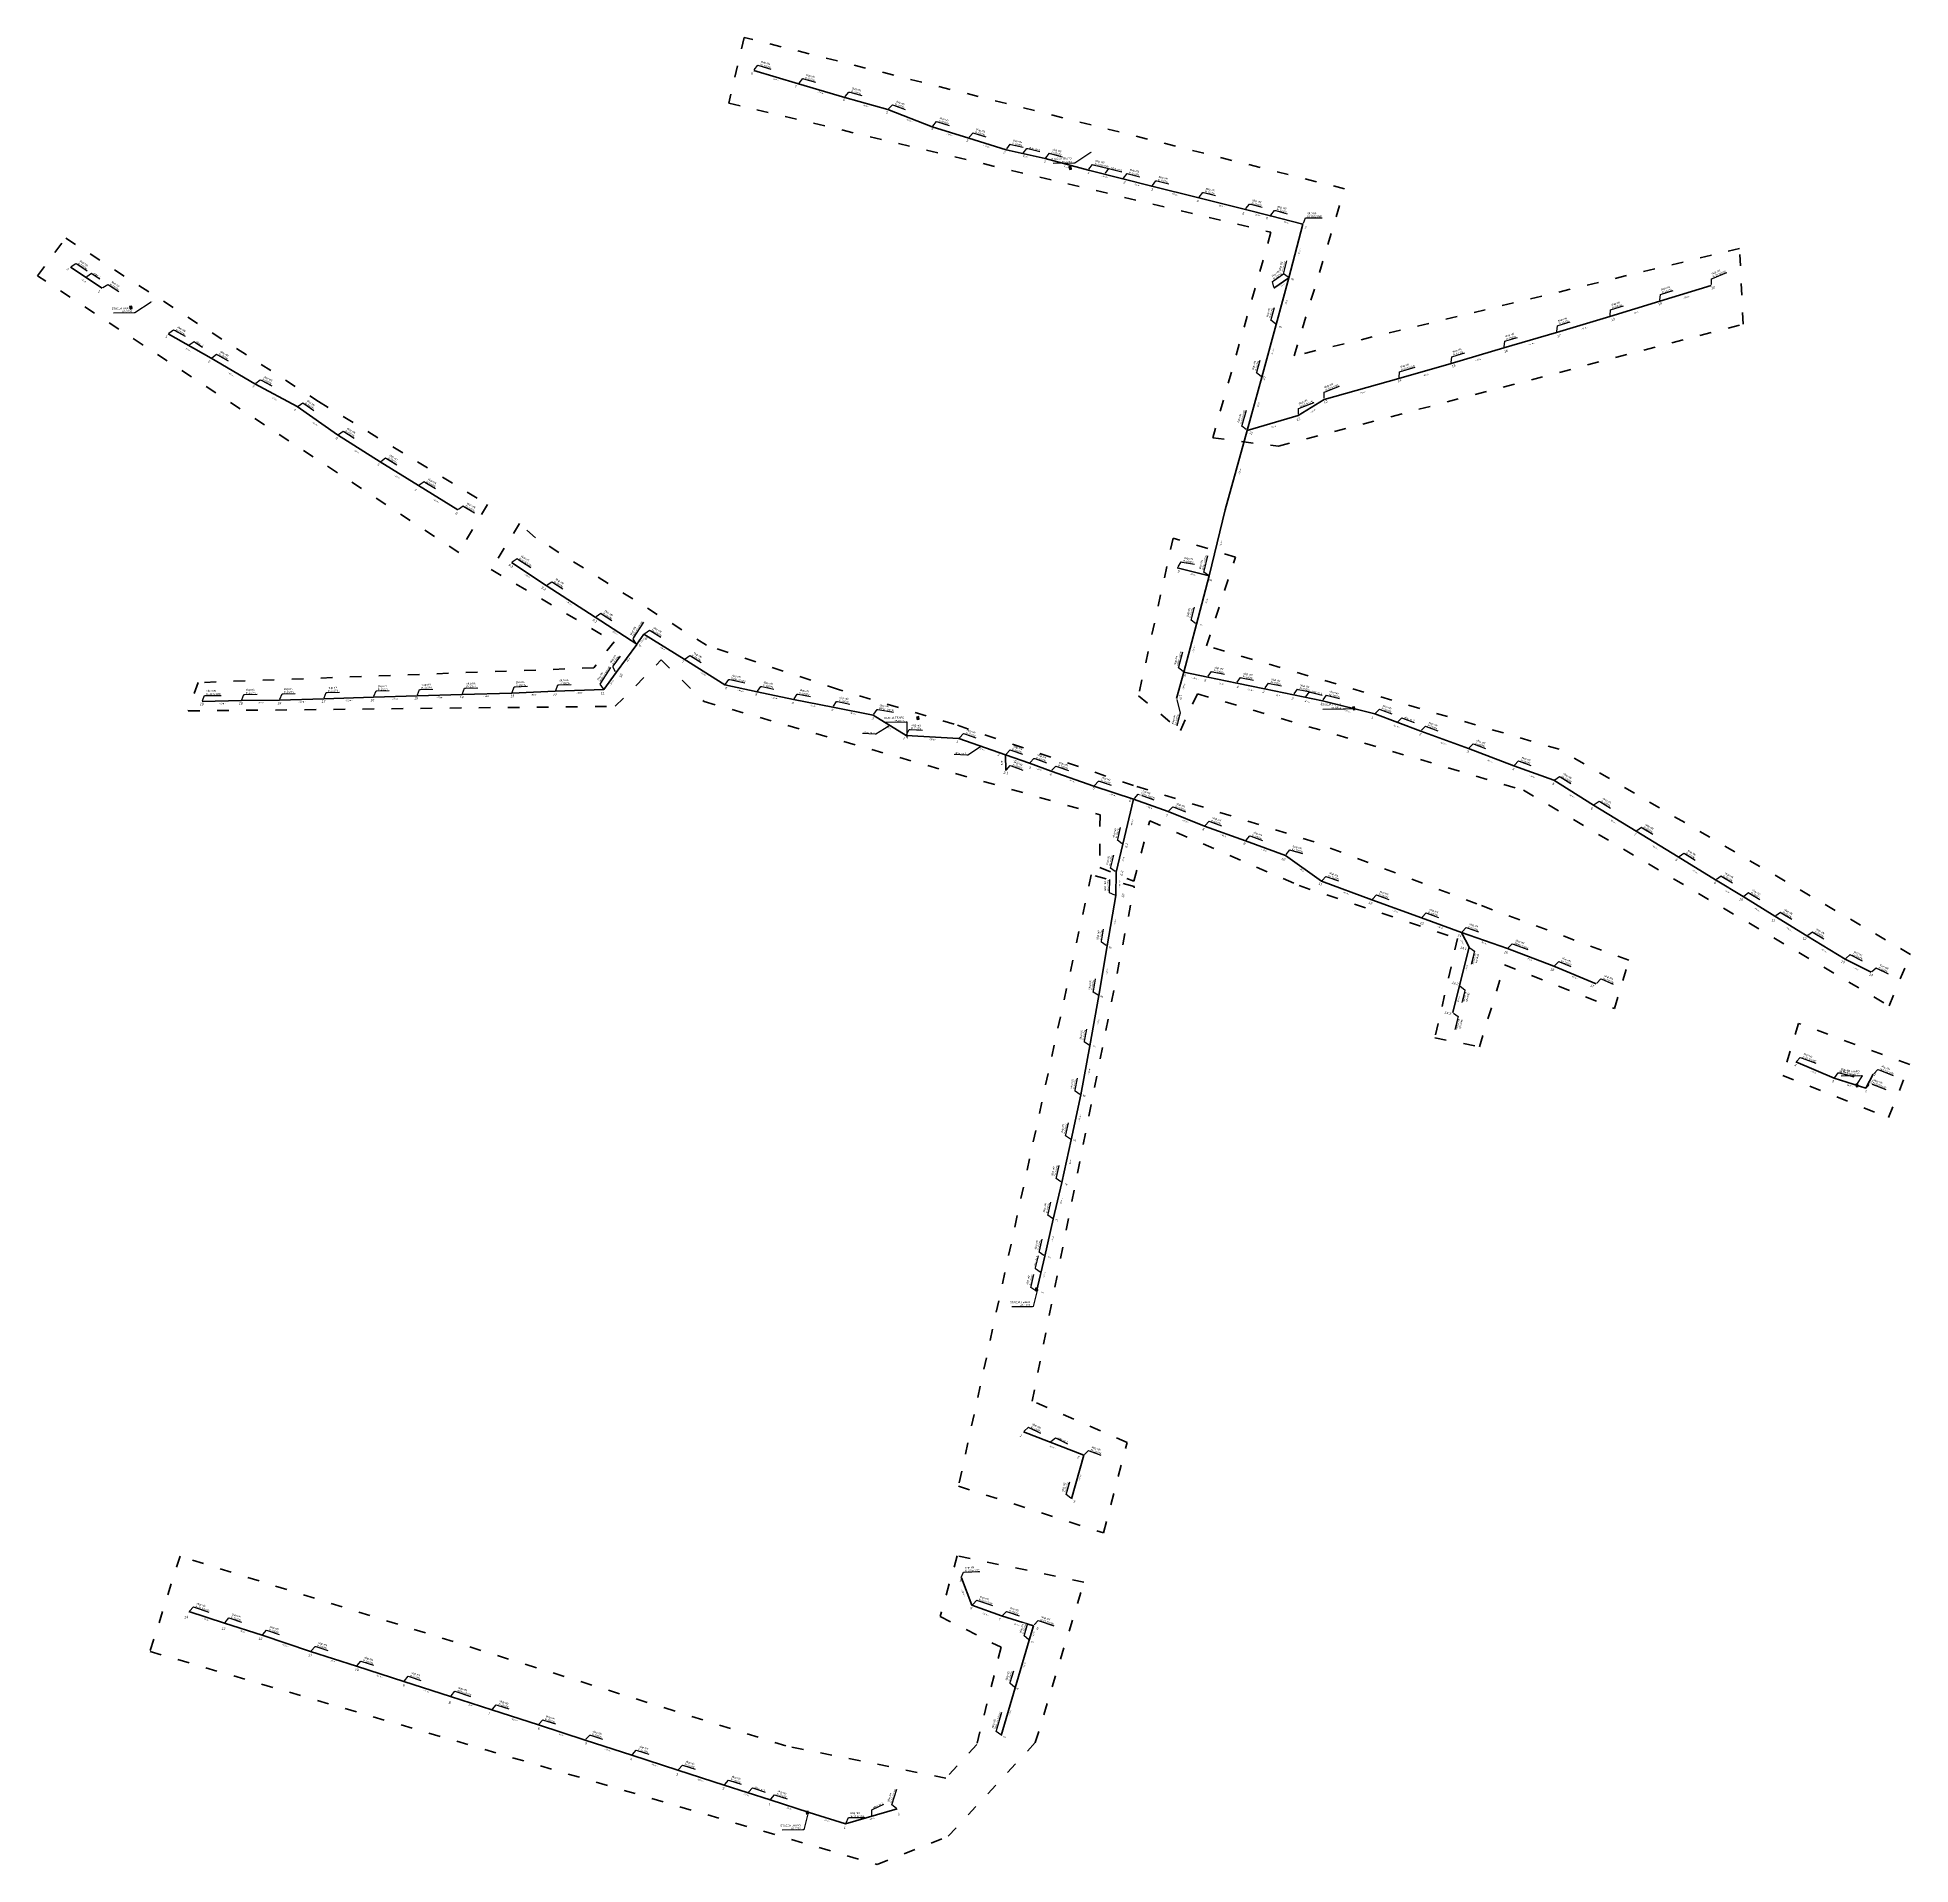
# Model space of a CAD drawing. Header units: metres. Extents: x 7540933 to 7542866, y 5787373 to 5789259.
import ezdxf
from ezdxf import colors
from ezdxf.entities.mleader import LeaderData, LeaderLine
from ezdxf.math import Vec2, Vec3

# ---------------------------------------------------------------- set-up
doc = ezdxf.new("R2010")
doc.units = ezdxf.units.M
doc.header["$MEASUREMENT"] = 0
doc.linetypes.add('ACAD_ISO03W100', pattern=[30, 12, -18])
for name, color, linetype, lineweight in [('!TELE', 30, 'Continuous', 40), ('!trafo', 6, 'ACAD_ISO03W100', 50), ('_numery slupow etap 4 cz. 2', 7, 'Continuous', 40)]:
    doc.layers.add(name, color=color, linetype=linetype, lineweight=lineweight)
for name, color, linetype in [('!wymiary', 7, 'Continuous'), ('_MM opisy', 7, 'Continuous'), ('_mm trafo', 3, 'Continuous')]:
    doc.layers.add(name, color=color, linetype=linetype)
doc.styles.get("Standard").update_dxf_attribs({"font": 'arial.ttf'})
doc.dimstyles.new('opis linie', dxfattribs={"dimtxt": 1.5, "dimasz": 0.18, "dimexe": 0.18, "dimexo": 0.0625, "dimgap": 2.5, "dimtad": 4, "dimdec": 0, "dimzin": 0, "dimdsep": 46, "dimtxsty": 'Standard', "dimcen": 0.09, "dimse1": 1, "dimse2": 1, "dimsd1": 1, "dimsd2": 1, "dimclrt": 256, "dimadec": 0, "dimazin": 0, "dimtfac": 1, "dimtdec": 0, "dimtofl": 0, "dimtmove": 0, "dimatfit": 3, "dimfxl": 1, "dimtfill": 1, "dimtolj": 1, "dimtzin": 0, "dimarcsym": 0})

# ---------------------------------------------------------------- blocks, each defined once
blk = doc.blocks.new('*D149')
at = {"layer": '!wymiary', "insert": (7541928.1, 5788510.3), "char_height": 1.5, "attachment_point": 5, "rotation": 270.861, "bg_fill": 3, "box_fill_scale": 1.25, "bg_fill_color": 257, "bg_fill_transparency": 0}
blk.add_mtext('\\A1;- 16 m -', dxfattribs=at)
blk = doc.blocks.new('*D150')
at = {"layer": '!wymiary', "insert": (7541542.6, 5788616.5), "char_height": 1.5, "attachment_point": 5, "rotation": 54.0367, "bg_fill": 3, "box_fill_scale": 1.25, "bg_fill_color": 257, "bg_fill_transparency": 0}
blk.add_mtext('\\A1;- 36 m -', dxfattribs=at)
blk = doc.blocks.new('*D151')
at = {"layer": '!wymiary', "insert": (7541525.7, 5788593.2), "char_height": 1.5, "attachment_point": 5, "rotation": 53.8603, "bg_fill": 3, "box_fill_scale": 1.25, "bg_fill_color": 257, "bg_fill_transparency": 0}
blk.add_mtext('\\A1;- 22 m -', dxfattribs=at)
blk = doc.blocks.new('*D152')
at = {"layer": '!wymiary', "insert": (7541492.4, 5788582.5), "char_height": 1.5, "attachment_point": 5, "rotation": 2.1712, "bg_fill": 3, "box_fill_scale": 1.25, "bg_fill_color": 257, "bg_fill_transparency": 0}
blk.add_mtext('\\A1;- 50 m -', dxfattribs=at)
blk = doc.blocks.new('*D153')
at = {"layer": '!wymiary', "insert": (7541444.9, 5788580.5), "char_height": 1.5, "attachment_point": 5, "rotation": 2.5982, "bg_fill": 3, "box_fill_scale": 1.25, "bg_fill_color": 257, "bg_fill_transparency": 0}
blk.add_mtext('\\A1;- 45 m -', dxfattribs=at)
blk = doc.blocks.new('*D154')
at = {"layer": '!wymiary', "insert": (7541396.7, 5788579), "char_height": 1.5, "attachment_point": 5, "rotation": 1.2161, "bg_fill": 3, "box_fill_scale": 1.25, "bg_fill_color": 257, "bg_fill_transparency": 0}
blk.add_mtext('\\A1;- 51 m -', dxfattribs=at)
blk = doc.blocks.new('*D155')
at = {"layer": '!wymiary', "insert": (7541347.9, 5788577.7), "char_height": 1.5, "attachment_point": 5, "rotation": 1.7804, "bg_fill": 3, "box_fill_scale": 1.25, "bg_fill_color": 257, "bg_fill_transparency": 0}
blk.add_mtext('\\A1;- 47 m -', dxfattribs=at)
blk = doc.blocks.new('*D156')
at = {"layer": '!wymiary', "insert": (7541302.2, 5788576.2), "char_height": 1.5, "attachment_point": 5, "rotation": 1.9622, "bg_fill": 3, "box_fill_scale": 1.25, "bg_fill_color": 257, "bg_fill_transparency": 0}
blk.add_mtext('\\A1;- 45 m -', dxfattribs=at)
blk = doc.blocks.new('*D157')
at = {"layer": '!wymiary', "insert": (7541254, 5788574.6), "char_height": 1.5, "attachment_point": 5, "rotation": 1.8093, "bg_fill": 3, "box_fill_scale": 1.25, "bg_fill_color": 257, "bg_fill_transparency": 0}
blk.add_mtext('\\A1;- 51 m -', dxfattribs=at)
blk = doc.blocks.new('*D158')
at = {"layer": '!wymiary', "insert": (7541205.5, 5788573.2), "char_height": 1.5, "attachment_point": 5, "rotation": 1.5208, "bg_fill": 3, "box_fill_scale": 1.25, "bg_fill_color": 257, "bg_fill_transparency": 0}
blk.add_mtext('\\A1;- 46 m -', dxfattribs=at)
blk = doc.blocks.new('*D159')
at = {"layer": '!wymiary', "insert": (7541162.9, 5788572.3), "char_height": 1.5, "attachment_point": 5, "rotation": 0.9342, "bg_fill": 3, "box_fill_scale": 1.25, "bg_fill_color": 257, "bg_fill_transparency": 0}
blk.add_mtext('\\A1;- 39 m -', dxfattribs=at)
blk = doc.blocks.new('*D160')
at = {"layer": '!wymiary', "insert": (7541122.9, 5788571.5), "char_height": 1.5, "attachment_point": 5, "rotation": 1.4554, "bg_fill": 3, "box_fill_scale": 1.25, "bg_fill_color": 257, "bg_fill_transparency": 0}
blk.add_mtext('\\A1;- 41 m -', dxfattribs=at)
blk = doc.blocks.new('*D161')
at = {"layer": '!wymiary', "insert": (7542403.1, 5788325.7), "char_height": 1.5, "attachment_point": 5, "rotation": 297.4602, "bg_fill": 3, "box_fill_scale": 1.25, "bg_fill_color": 257, "bg_fill_transparency": 0}
blk.add_mtext('\\A1;- 17 m -', dxfattribs=at)
blk = doc.blocks.new('*D162')
at = {"layer": '!wymiary', "insert": (7542408, 5788299.5), "char_height": 1.5, "attachment_point": 5, "rotation": 75.943, "bg_fill": 3, "box_fill_scale": 1.25, "bg_fill_color": 257, "bg_fill_transparency": 0}
blk.add_mtext('\\A1;- 41 m -', dxfattribs=at)
blk = doc.blocks.new('*D163')
at = {"layer": '!wymiary', "insert": (7542399.6, 5788265.8), "char_height": 1.5, "attachment_point": 5, "rotation": 75.9201, "bg_fill": 3, "box_fill_scale": 1.25, "bg_fill_color": 257, "bg_fill_transparency": 0}
blk.add_mtext('\\A1;- 29 m -', dxfattribs=at)
blk = doc.blocks.new('*D164')
at = {"layer": '!wymiary', "insert": (7540980.7, 5789007.7), "char_height": 1.5, "attachment_point": 5, "rotation": 326.5409, "bg_fill": 3, "box_fill_scale": 1.25, "bg_fill_color": 257, "bg_fill_transparency": 0}
blk.add_mtext('\\A1;- 39 m -', dxfattribs=at)
blk = doc.blocks.new('*D165')
at = {"layer": '!wymiary', "insert": (7541087.7, 5788936.9), "char_height": 1.5, "attachment_point": 5, "rotation": 330.4986, "bg_fill": 3, "box_fill_scale": 1.25, "bg_fill_color": 257, "bg_fill_transparency": 0}
blk.add_mtext('\\A1;- 51 m -', dxfattribs=at)
blk = doc.blocks.new('*D166')
at = {"layer": '!wymiary', "insert": (7541132.5, 5788911.1), "char_height": 1.5, "attachment_point": 5, "rotation": 329.6555, "bg_fill": 3, "box_fill_scale": 1.25, "bg_fill_color": 257, "bg_fill_transparency": 0}
blk.add_mtext('\\A1;- 52 m -', dxfattribs=at)
blk = doc.blocks.new('*D167')
at = {"layer": '!wymiary', "insert": (7541177.1, 5788886.1), "char_height": 1.5, "attachment_point": 5, "rotation": 331.8402, "bg_fill": 3, "box_fill_scale": 1.25, "bg_fill_color": 257, "bg_fill_transparency": 0}
blk.add_mtext('\\A1;- 50 m -', dxfattribs=at)
blk = doc.blocks.new('*D168')
at = {"layer": '!wymiary', "insert": (7541219.3, 5788860.1), "char_height": 1.5, "attachment_point": 5, "rotation": 324.8495, "bg_fill": 3, "box_fill_scale": 1.25, "bg_fill_color": 257, "bg_fill_transparency": 0}
blk.add_mtext('\\A1;- 51 m -', dxfattribs=at)
blk = doc.blocks.new('*D169')
at = {"layer": '!wymiary', "insert": (7541262.2, 5788831.4), "char_height": 1.5, "attachment_point": 5, "rotation": 327.6245, "bg_fill": 3, "box_fill_scale": 1.25, "bg_fill_color": 257, "bg_fill_transparency": 0}
blk.add_mtext('\\A1;- 52 m -', dxfattribs=at)
blk = doc.blocks.new('*D170')
at = {"layer": '!wymiary', "insert": (7541304.1, 5788805.2), "char_height": 1.5, "attachment_point": 5, "rotation": 328.4724, "bg_fill": 3, "box_fill_scale": 1.25, "bg_fill_color": 257, "bg_fill_transparency": 0}
blk.add_mtext('\\A1;- 47 m -', dxfattribs=at)
blk = doc.blocks.new('*D171')
at = {"layer": '!wymiary', "insert": (7541344.1, 5788780.6), "char_height": 1.5, "attachment_point": 5, "rotation": 328.1838, "bg_fill": 3, "box_fill_scale": 1.25, "bg_fill_color": 257, "bg_fill_transparency": 0}
blk.add_mtext('\\A1;- 47 m -', dxfattribs=at)
blk = doc.blocks.new('*D172')
at = {"layer": '!wymiary', "insert": (7542042.8, 5788477.1), "char_height": 1.5, "attachment_point": 5, "rotation": 341.7157, "bg_fill": 3, "box_fill_scale": 1.25, "bg_fill_color": 257, "bg_fill_transparency": 0}
blk.add_mtext('\\A1;- 43 m -', dxfattribs=at)
blk = doc.blocks.new('*D173')
at = {"layer": '!wymiary', "insert": (7542000.4, 5788491.6), "char_height": 1.5, "attachment_point": 5, "rotation": 340.5565, "bg_fill": 3, "box_fill_scale": 1.25, "bg_fill_color": 257, "bg_fill_transparency": 0}
blk.add_mtext('\\A1;- 47 m -', dxfattribs=at)
blk = doc.blocks.new('*D174')
at = {"layer": '!wymiary', "insert": (7541967.1, 5788503.4), "char_height": 1.5, "attachment_point": 5, "rotation": 340.3494, "bg_fill": 3, "box_fill_scale": 1.25, "bg_fill_color": 257, "bg_fill_transparency": 0}
blk.add_mtext('\\A1;- 24 m -', dxfattribs=at)
blk = doc.blocks.new('*D175')
at = {"layer": '!wymiary', "insert": (7541943.4, 5788511.8), "char_height": 1.5, "attachment_point": 5, "rotation": 340.6698, "bg_fill": 3, "box_fill_scale": 1.25, "bg_fill_color": 257, "bg_fill_transparency": 0}
blk.add_mtext('\\A1;- 26 m -', dxfattribs=at)
blk = doc.blocks.new('*D176')
at = {"layer": '!wymiary', "insert": (7541907.1, 5788524.5), "char_height": 1.5, "attachment_point": 5, "rotation": 340.7231, "bg_fill": 3, "box_fill_scale": 1.25, "bg_fill_color": 257, "bg_fill_transparency": 0}
blk.add_mtext('\\A1;- 51 m -', dxfattribs=at)
blk = doc.blocks.new('*D177')
at = {"layer": '!wymiary', "insert": (7541856.5, 5788534.3), "char_height": 1.5, "attachment_point": 5, "rotation": 356.8424, "bg_fill": 3, "box_fill_scale": 1.25, "bg_fill_color": 257, "bg_fill_transparency": 0}
blk.add_mtext('\\A1;- 55 m -', dxfattribs=at)
blk = doc.blocks.new('*D178')
at = {"layer": '!wymiary', "insert": (7541811.1, 5788546.8), "char_height": 1.5, "attachment_point": 5, "rotation": 327.8819, "bg_fill": 3, "box_fill_scale": 1.25, "bg_fill_color": 257, "bg_fill_transparency": 0}
blk.add_mtext('\\A1;- 40 m -', dxfattribs=at)
blk = doc.blocks.new('*D179')
at = {"layer": '!wymiary', "insert": (7541774.1, 5788561.3), "char_height": 1.5, "attachment_point": 5, "rotation": 348.8976, "bg_fill": 3, "box_fill_scale": 1.25, "bg_fill_color": 257, "bg_fill_transparency": 0}
blk.add_mtext('\\A1;- 42 m -', dxfattribs=at)
blk = doc.blocks.new('*D180')
at = {"layer": '!wymiary', "insert": (7541733, 5788569.2), "char_height": 1.5, "attachment_point": 5, "rotation": 349.2145, "bg_fill": 3, "box_fill_scale": 1.25, "bg_fill_color": 257, "bg_fill_transparency": 0}
blk.add_mtext('\\A1;- 41 m -', dxfattribs=at)
blk = doc.blocks.new('*D181')
at = {"layer": '!wymiary', "insert": (7541693.8, 5788577.1), "char_height": 1.5, "attachment_point": 5, "rotation": 348.0446, "bg_fill": 3, "box_fill_scale": 1.25, "bg_fill_color": 257, "bg_fill_transparency": 0}
blk.add_mtext('\\A1;- 38 m -', dxfattribs=at)
blk = doc.blocks.new('*D182')
at = {"layer": '!wymiary', "insert": (7541658.4, 5788584.7), "char_height": 1.5, "attachment_point": 5, "rotation": 347.729, "bg_fill": 3, "box_fill_scale": 1.25, "bg_fill_color": 257, "bg_fill_transparency": 0}
blk.add_mtext('\\A1;- 34 m -', dxfattribs=at)
blk = doc.blocks.new('*D183')
at = {"layer": '!wymiary', "insert": (7541620, 5788601.8), "char_height": 1.5, "attachment_point": 5, "rotation": 327.9136, "bg_fill": 3, "box_fill_scale": 1.25, "bg_fill_color": 257, "bg_fill_transparency": 0}
blk.add_mtext('\\A1;- 50 m -', dxfattribs=at)
blk = doc.blocks.new('*D184')
at = {"layer": '!wymiary', "insert": (7541578.2, 5788628), "char_height": 1.5, "attachment_point": 5, "rotation": 327.8518, "bg_fill": 3, "box_fill_scale": 1.25, "bg_fill_color": 257, "bg_fill_transparency": 0}
blk.add_mtext('\\A1;- 49 m -', dxfattribs=at)
blk = doc.blocks.new('*D185')
at = {"layer": '!wymiary', "insert": (7541557.1, 5788636.5), "char_height": 1.5, "attachment_point": 5, "rotation": 54.8731, "bg_fill": 3, "box_fill_scale": 1.25, "bg_fill_color": 257, "bg_fill_transparency": 0}
blk.add_mtext('\\A1;- 13 m -', dxfattribs=at)
blk = doc.blocks.new('*D186')
at = {"layer": '!wymiary', "insert": (7541528.5, 5788644.6), "char_height": 1.5, "attachment_point": 5, "rotation": 326.836, "bg_fill": 3, "box_fill_scale": 1.25, "bg_fill_color": 257, "bg_fill_transparency": 0}
blk.add_mtext('\\A1;- 51 m -', dxfattribs=at)
blk = doc.blocks.new('*D187')
at = {"layer": '!wymiary', "insert": (7541481.7, 5788674.9), "char_height": 1.5, "attachment_point": 5, "rotation": 327.2232, "bg_fill": 3, "box_fill_scale": 1.25, "bg_fill_color": 257, "bg_fill_transparency": 0}
blk.add_mtext('\\A1;- 60 m -', dxfattribs=at)
blk = doc.blocks.new('*D188')
at = {"layer": '!wymiary', "insert": (7541438.4, 5788703.1), "char_height": 1.5, "attachment_point": 5, "rotation": 326.4977, "bg_fill": 3, "box_fill_scale": 1.25, "bg_fill_color": 257, "bg_fill_transparency": 0}
blk.add_mtext('\\A1;- 43 m -', dxfattribs=at)
blk = doc.blocks.new('*D189')
at = {"layer": '!wymiary', "insert": (7542826, 5788180.5), "char_height": 1.5, "attachment_point": 5, "rotation": 61.574, "bg_fill": 3, "box_fill_scale": 1.25, "bg_fill_color": 257, "bg_fill_transparency": 0}
blk.add_mtext('\\A1;- 16 m -', dxfattribs=at)
blk = doc.blocks.new('*D190')
at = {"layer": '!wymiary', "insert": (7542802.8, 5788177.3), "char_height": 1.5, "attachment_point": 5, "rotation": 342.6819, "bg_fill": 3, "box_fill_scale": 1.25, "bg_fill_color": 257, "bg_fill_transparency": 0}
blk.add_mtext('\\A1;- 34 m -', dxfattribs=at)
blk = doc.blocks.new('*D191')
at = {"layer": '!wymiary', "insert": (7542766.5, 5788190.8), "char_height": 1.5, "attachment_point": 5, "rotation": 337.1832, "bg_fill": 3, "box_fill_scale": 1.25, "bg_fill_color": 257, "bg_fill_transparency": 0}
blk.add_mtext('\\A1;- 43 m -', dxfattribs=at)
blk = doc.blocks.new('*D192')
at = {"layer": '!wymiary', "insert": (7542518.9, 5788289.1), "char_height": 1.5, "attachment_point": 5, "rotation": 337.3664, "bg_fill": 3, "box_fill_scale": 1.25, "bg_fill_color": 257, "bg_fill_transparency": 0}
blk.add_mtext('\\A1;- 47 m -', dxfattribs=at)
blk = doc.blocks.new('*D193')
at = {"layer": '!wymiary', "insert": (7542473.3, 5788307.1), "char_height": 1.5, "attachment_point": 5, "rotation": 339.3736, "bg_fill": 3, "box_fill_scale": 1.25, "bg_fill_color": 257, "bg_fill_transparency": 0}
blk.add_mtext('\\A1;- 51 m -', dxfattribs=at)
blk = doc.blocks.new('*D194')
at = {"layer": '!wymiary', "insert": (7542425.7, 5788324.4), "char_height": 1.5, "attachment_point": 5, "rotation": 340.7547, "bg_fill": 3, "box_fill_scale": 1.25, "bg_fill_color": 257, "bg_fill_transparency": 0}
blk.add_mtext('\\A1;- 50 m -', dxfattribs=at)
blk = doc.blocks.new('*D195')
at = {"layer": '!wymiary', "insert": (7542381.1, 5788340.3), "char_height": 1.5, "attachment_point": 5, "rotation": 339.7885, "bg_fill": 3, "box_fill_scale": 1.25, "bg_fill_color": 257, "bg_fill_transparency": 0}
blk.add_mtext('\\A1;- 44 m -', dxfattribs=at)
blk = doc.blocks.new('*D196')
at = {"layer": '!wymiary', "insert": (7542334.8, 5788357.2), "char_height": 1.5, "attachment_point": 5, "rotation": 340.1881, "bg_fill": 3, "box_fill_scale": 1.25, "bg_fill_color": 257, "bg_fill_transparency": 0}
blk.add_mtext('\\A1;- 54 m -', dxfattribs=at)
blk = doc.blocks.new('*D197')
at = {"layer": '!wymiary', "insert": (7542283.2, 5788376), "char_height": 1.5, "attachment_point": 5, "rotation": 339.7091, "bg_fill": 3, "box_fill_scale": 1.25, "bg_fill_color": 257, "bg_fill_transparency": 0}
blk.add_mtext('\\A1;- 56 m -', dxfattribs=at)
blk = doc.blocks.new('*D198')
at = {"layer": '!wymiary', "insert": (7542238, 5788399.3), "char_height": 1.5, "attachment_point": 5, "rotation": 324.1236, "bg_fill": 3, "box_fill_scale": 1.25, "bg_fill_color": 257, "bg_fill_transparency": 0}
blk.add_mtext('\\A1;- 46 m -', dxfattribs=at)
blk = doc.blocks.new('*D199')
at = {"layer": '!wymiary', "insert": (7542199.4, 5788419.9), "char_height": 1.5, "attachment_point": 5, "rotation": 340.0899, "bg_fill": 3, "box_fill_scale": 1.25, "bg_fill_color": 257, "bg_fill_transparency": 0}
blk.add_mtext('\\A1;- 44 m -', dxfattribs=at)
blk = doc.blocks.new('*D200')
at = {"layer": '!wymiary', "insert": (7542157.5704, 5788434.9508), "char_height": 1.5, "attachment_point": 5, "rotation": 340.2987932, "bg_fill": 3, "box_fill_scale": 1.25, "bg_fill_color": 257, "bg_fill_transparency": 0}
blk.add_mtext('\\A1;- 45 m -', dxfattribs=at)
blk = doc.blocks.new('*D201')
at = {"layer": '!wymiary', "insert": (7542117.6, 5788450), "char_height": 1.5, "attachment_point": 5, "rotation": 338.201, "bg_fill": 3, "box_fill_scale": 1.25, "bg_fill_color": 257, "bg_fill_transparency": 0}
blk.add_mtext('\\A1;- 40 m -', dxfattribs=at)
blk = doc.blocks.new('*D202')
at = {"layer": '!wymiary', "insert": (7542081.1, 5788463.9), "char_height": 1.5, "attachment_point": 5, "rotation": 340.2155, "bg_fill": 3, "box_fill_scale": 1.25, "bg_fill_color": 257, "bg_fill_transparency": 0}
blk.add_mtext('\\A1;- 38 m -', dxfattribs=at)
blk = doc.blocks.new('*D203')
at = {"layer": '!wymiary', "insert": (7541980.1, 5787804), "char_height": 1.5, "attachment_point": 5, "rotation": 338.6508, "bg_fill": 3, "box_fill_scale": 1.25, "bg_fill_color": 257, "bg_fill_transparency": 0}
blk.add_mtext('\\A1;- 67 m -', dxfattribs=at)
blk = doc.blocks.new('*D204')
at = {"layer": '!wymiary', "insert": (7542008.7343, 5787772.4921), "char_height": 1.5, "attachment_point": 5, "rotation": 74.2013131, "bg_fill": 3, "box_fill_scale": 1.25, "bg_fill_color": 257, "bg_fill_transparency": 0}
blk.add_mtext('\\A1;- 47 m -', dxfattribs=at)
blk = doc.blocks.new('*D205')
at = {"layer": '!wymiary', "insert": (7541888.2, 5787653.5), "char_height": 1.5, "attachment_point": 5, "rotation": 291.0293, "bg_fill": 3, "box_fill_scale": 1.25, "bg_fill_color": 257, "bg_fill_transparency": 0}
blk.add_mtext('\\A1;- 30 m -', dxfattribs=at)
blk = doc.blocks.new('*D206')
at = {"layer": '!wymiary', "insert": (7541911.2, 5787631.7), "char_height": 1.5, "attachment_point": 5, "rotation": 340.0193, "bg_fill": 3, "box_fill_scale": 1.25, "bg_fill_color": 257, "bg_fill_transparency": 0}
blk.add_mtext('\\A1;- 32 m -', dxfattribs=at)
blk = doc.blocks.new('*D207')
at = {"layer": '!wymiary', "insert": (7541943.1, 5787621), "char_height": 1.5, "attachment_point": 5, "rotation": 342.7886, "bg_fill": 3, "box_fill_scale": 1.25, "bg_fill_color": 257, "bg_fill_transparency": 0}
blk.add_mtext('\\A1;- 35 m -', dxfattribs=at)
blk = doc.blocks.new('*D208')
at = {"layer": '!wymiary', "insert": (7541961, 5787611.6), "char_height": 1.5, "attachment_point": 5, "rotation": 74.0459, "bg_fill": 3, "box_fill_scale": 1.25, "bg_fill_color": 257, "bg_fill_transparency": 0}
blk.add_mtext('\\A1;- 15 m -', dxfattribs=at)
blk = doc.blocks.new('*D209')
at = {"layer": '!wymiary', "insert": (7541951.7, 5787579.6), "char_height": 1.5, "attachment_point": 5, "rotation": 73.5395, "bg_fill": 3, "box_fill_scale": 1.25, "bg_fill_color": 257, "bg_fill_transparency": 0}
blk.add_mtext('\\A1;- 51 m -', dxfattribs=at)
blk = doc.blocks.new('*D210')
at = {"layer": '!wymiary', "insert": (7541937.1, 5787530.4), "char_height": 1.5, "attachment_point": 5, "rotation": 73.4291, "bg_fill": 3, "box_fill_scale": 1.25, "bg_fill_color": 257, "bg_fill_transparency": 0}
blk.add_mtext('\\A1;- 51 m -', dxfattribs=at)
blk = doc.blocks.new('*D211')
at = {"layer": '!wymiary', "insert": (7542127.5, 5788597.5), "char_height": 1.5, "attachment_point": 5, "rotation": 348.0695, "bg_fill": 3, "box_fill_scale": 1.25, "bg_fill_color": 257, "bg_fill_transparency": 0}
blk.add_mtext('\\A1;- 25 m -', dxfattribs=at)
blk = doc.blocks.new('*D212')
at = {"layer": '!wymiary', "insert": (7542154.8, 5788591.8), "char_height": 1.5, "attachment_point": 5, "rotation": 348.2865, "bg_fill": 3, "box_fill_scale": 1.25, "bg_fill_color": 257, "bg_fill_transparency": 0}
blk.add_mtext('\\A1;- 31 m -', dxfattribs=at)
blk = doc.blocks.new('*D213')
at = {"layer": '!wymiary', "insert": (7542184.2, 5788585.7), "char_height": 1.5, "attachment_point": 5, "rotation": 348.4452, "bg_fill": 3, "box_fill_scale": 1.25, "bg_fill_color": 257, "bg_fill_transparency": 0}
blk.add_mtext('\\A1;- 29 m -', dxfattribs=at)
blk = doc.blocks.new('*D214')
at = {"layer": '!wymiary', "insert": (7542213.6, 5788579.7), "char_height": 1.5, "attachment_point": 5, "rotation": 348.2324, "bg_fill": 3, "box_fill_scale": 1.25, "bg_fill_color": 257, "bg_fill_transparency": 0}
blk.add_mtext('\\A1;- 31 m -', dxfattribs=at)
blk = doc.blocks.new('*D215')
at = {"layer": '!wymiary', "insert": (7542243.4, 5788573.5), "char_height": 1.5, "attachment_point": 5, "rotation": 348.4784, "bg_fill": 3, "box_fill_scale": 1.25, "bg_fill_color": 257, "bg_fill_transparency": 0}
blk.add_mtext('\\A1;- 30 m -', dxfattribs=at)
blk = doc.blocks.new('*D216')
at = {"layer": '!wymiary', "insert": (7542285.1, 5788563.6), "char_height": 1.5, "attachment_point": 5, "rotation": 345.7319, "bg_fill": 3, "box_fill_scale": 1.25, "bg_fill_color": 257, "bg_fill_transparency": 0}
blk.add_mtext('\\A1;- 56 m -', dxfattribs=at)
blk = doc.blocks.new('*D217')
at = {"layer": '!wymiary', "insert": (7542335.4, 5788548.1), "char_height": 1.5, "attachment_point": 5, "rotation": 339.7056, "bg_fill": 3, "box_fill_scale": 1.25, "bg_fill_color": 257, "bg_fill_transparency": 0}
blk.add_mtext('\\A1;- 51 m -', dxfattribs=at)
blk = doc.blocks.new('*D218')
at = {"layer": '!wymiary', "insert": (7542383.8, 5788530.2), "char_height": 1.5, "attachment_point": 5, "rotation": 339.691, "bg_fill": 3, "box_fill_scale": 1.25, "bg_fill_color": 257, "bg_fill_transparency": 0}
blk.add_mtext('\\A1;- 53 m -', dxfattribs=at)
blk = doc.blocks.new('*D219')
at = {"layer": '!wymiary', "insert": (7542431.8, 5788512.2), "char_height": 1.5, "attachment_point": 5, "rotation": 339.1147, "bg_fill": 3, "box_fill_scale": 1.25, "bg_fill_color": 257, "bg_fill_transparency": 0}
blk.add_mtext('\\A1;- 50 m -', dxfattribs=at)
blk = doc.blocks.new('*D220')
at = {"layer": '!wymiary', "insert": (7542476, 5788495.9), "char_height": 1.5, "attachment_point": 5, "rotation": 340.4171, "bg_fill": 3, "box_fill_scale": 1.25, "bg_fill_color": 257, "bg_fill_transparency": 0}
blk.add_mtext('\\A1;- 44 m -', dxfattribs=at)
blk = doc.blocks.new('*D221')
at = {"layer": '!wymiary', "insert": (7542516.4, 5788476.1), "char_height": 1.5, "attachment_point": 5, "rotation": 327.9455, "bg_fill": 3, "box_fill_scale": 1.25, "bg_fill_color": 257, "bg_fill_transparency": 0}
blk.add_mtext('\\A1;- 48 m -', dxfattribs=at)
blk = doc.blocks.new('*D222')
at = {"layer": '!wymiary', "insert": (7542558.7, 5788449.8), "char_height": 1.5, "attachment_point": 5, "rotation": 328.3861, "bg_fill": 3, "box_fill_scale": 1.25, "bg_fill_color": 257, "bg_fill_transparency": 0}
blk.add_mtext('\\A1;- 51 m -', dxfattribs=at)
blk = doc.blocks.new('*D223')
at = {"layer": '!wymiary', "insert": (7542602.5, 5788423), "char_height": 1.5, "attachment_point": 5, "rotation": 328.575, "bg_fill": 3, "box_fill_scale": 1.25, "bg_fill_color": 257, "bg_fill_transparency": 0}
blk.add_mtext('\\A1;- 51 m -', dxfattribs=at)
blk = doc.blocks.new('*D224')
at = {"layer": '!wymiary', "insert": (7542643.6, 5788397.9), "char_height": 1.5, "attachment_point": 5, "rotation": 328.5632, "bg_fill": 3, "box_fill_scale": 1.25, "bg_fill_color": 257, "bg_fill_transparency": 0}
blk.add_mtext('\\A1;- 45 m -', dxfattribs=at)
blk = doc.blocks.new('*D225')
at = {"layer": '!wymiary', "insert": (7542677, 5788377.4), "char_height": 1.5, "attachment_point": 5, "rotation": 328.6233, "bg_fill": 3, "box_fill_scale": 1.25, "bg_fill_color": 257, "bg_fill_transparency": 0}
blk.add_mtext('\\A1;- 33 m -', dxfattribs=at)
blk = doc.blocks.new('*D226')
at = {"layer": '!wymiary', "insert": (7542707.6, 5788358.7), "char_height": 1.5, "attachment_point": 5, "rotation": 328.4223, "bg_fill": 3, "box_fill_scale": 1.25, "bg_fill_color": 257, "bg_fill_transparency": 0}
blk.add_mtext('\\A1;- 39 m -', dxfattribs=at)
blk = doc.blocks.new('*D227')
at = {"layer": '!wymiary', "insert": (7542740.6, 5788338.4), "char_height": 1.5, "attachment_point": 5, "rotation": 328.4303, "bg_fill": 3, "box_fill_scale": 1.25, "bg_fill_color": 257, "bg_fill_transparency": 0}
blk.add_mtext('\\A1;- 39 m -', dxfattribs=at)
blk = doc.blocks.new('*D228')
at = {"layer": '!wymiary', "insert": (7542776.8, 5788316.3), "char_height": 1.5, "attachment_point": 5, "rotation": 328.7387, "bg_fill": 3, "box_fill_scale": 1.25, "bg_fill_color": 257, "bg_fill_transparency": 0}
blk.add_mtext('\\A1;- 46 m -', dxfattribs=at)
blk = doc.blocks.new('*D229')
at = {"layer": '!wymiary', "insert": (7542810.2, 5788297.4), "char_height": 1.5, "attachment_point": 5, "rotation": 333.0657, "bg_fill": 3, "box_fill_scale": 1.25, "bg_fill_color": 257, "bg_fill_transparency": 0}
blk.add_mtext('\\A1;- 30 m -', dxfattribs=at)
blk = doc.blocks.new('*D230')
at = {"layer": '!wymiary', "insert": (7542125.1, 5788704.8), "char_height": 1.5, "attachment_point": 5, "rotation": 345.9137, "bg_fill": 3, "box_fill_scale": 1.25, "bg_fill_color": 257, "bg_fill_transparency": 0}
blk.add_mtext('\\A1;- 34 m -', dxfattribs=at)
blk = doc.blocks.new('*D231')
at = {"layer": '!wymiary', "insert": (7542208.9, 5788857.2), "char_height": 1.5, "attachment_point": 5, "rotation": 16.4065, "bg_fill": 3, "box_fill_scale": 1.25, "bg_fill_color": 257, "bg_fill_transparency": 0}
blk.add_mtext('\\A1;- 55 m -', dxfattribs=at)
blk = doc.blocks.new('*D232')
at = {"layer": '!wymiary', "insert": (7542249.6, 5788873.7), "char_height": 1.5, "attachment_point": 5, "rotation": 31.8473, "bg_fill": 3, "box_fill_scale": 1.25, "bg_fill_color": 257, "bg_fill_transparency": 0}
blk.add_mtext('\\A1;- 32 m -', dxfattribs=at)
blk = doc.blocks.new('*D233')
at = {"layer": '!wymiary', "insert": (7542300.5, 5788892.3), "char_height": 1.5, "attachment_point": 5, "rotation": 15.4957, "bg_fill": 3, "box_fill_scale": 1.25, "bg_fill_color": 257, "bg_fill_transparency": 0}
blk.add_mtext('\\A1;- 80 m -', dxfattribs=at)
blk = doc.blocks.new('*D234')
at = {"layer": '!wymiary', "insert": (7542366.2, 5788910.8), "char_height": 1.5, "attachment_point": 5, "rotation": 16.1228, "bg_fill": 3, "box_fill_scale": 1.25, "bg_fill_color": 257, "bg_fill_transparency": 0}
blk.add_mtext('\\A1;- 56 m -', dxfattribs=at)
blk = doc.blocks.new('*D235')
at = {"layer": '!wymiary', "insert": (7542420.4, 5788926.6), "char_height": 1.5, "attachment_point": 5, "rotation": 16.4476, "bg_fill": 3, "box_fill_scale": 1.25, "bg_fill_color": 257, "bg_fill_transparency": 0}
blk.add_mtext('\\A1;- 57 m -', dxfattribs=at)
blk = doc.blocks.new('*D236')
at = {"layer": '!wymiary', "insert": (7542474.8, 5788942.7), "char_height": 1.5, "attachment_point": 5, "rotation": 16.3514, "bg_fill": 3, "box_fill_scale": 1.25, "bg_fill_color": 257, "bg_fill_transparency": 0}
blk.add_mtext('\\A1;- 57 m -', dxfattribs=at)
blk = doc.blocks.new('*D237')
at = {"layer": '!wymiary', "insert": (7542529.5, 5788958.8), "char_height": 1.5, "attachment_point": 5, "rotation": 16.458, "bg_fill": 3, "box_fill_scale": 1.25, "bg_fill_color": 257, "bg_fill_transparency": 0}
blk.add_mtext('\\A1;- 57 m -', dxfattribs=at)
blk = doc.blocks.new('*D238')
at = {"layer": '!wymiary', "insert": (7542582.8, 5788975), "char_height": 1.5, "attachment_point": 5, "rotation": 17.369, "bg_fill": 3, "box_fill_scale": 1.25, "bg_fill_color": 257, "bg_fill_transparency": 0}
blk.add_mtext('\\A1;- 54 m -', dxfattribs=at)
blk = doc.blocks.new('*D239')
at = {"layer": '!wymiary', "insert": (7542635, 5788991), "char_height": 1.5, "attachment_point": 5, "rotation": 16.782, "bg_fill": 3, "box_fill_scale": 1.25, "bg_fill_color": 257, "bg_fill_transparency": 0}
blk.add_mtext('\\A1;- 56 m -', dxfattribs=at)
blk = doc.blocks.new('*D240')
at = {"layer": '!wymiary', "insert": (7542218.1, 5789003.4), "char_height": 1.5, "attachment_point": 5, "rotation": 34.8877, "bg_fill": 3, "box_fill_scale": 1.25, "bg_fill_color": 257, "bg_fill_transparency": 0}
blk.add_mtext('\\A1;- 19 m -', dxfattribs=at)
blk = doc.blocks.new('*D241')
at = {"layer": '!wymiary', "insert": (7542221.5, 5789068.1), "char_height": 1.5, "attachment_point": 5, "rotation": 345.7955, "bg_fill": 3, "box_fill_scale": 1.25, "bg_fill_color": 257, "bg_fill_transparency": 0}
blk.add_mtext('\\A1;- 35 m -', dxfattribs=at)
blk = doc.blocks.new('*D242')
at = {"layer": '!wymiary', "insert": (7542191.8, 5789075.7), "char_height": 1.5, "attachment_point": 5, "rotation": 345.6992, "bg_fill": 3, "box_fill_scale": 1.25, "bg_fill_color": 257, "bg_fill_transparency": 0}
blk.add_mtext('\\A1;- 27 m -', dxfattribs=at)
blk = doc.blocks.new('*D243')
at = {"layer": '!wymiary', "insert": (7542154.8, 5789085), "char_height": 1.5, "attachment_point": 5, "rotation": 346.0064, "bg_fill": 3, "box_fill_scale": 1.25, "bg_fill_color": 257, "bg_fill_transparency": 0}
blk.add_mtext('\\A1;- 50 m -', dxfattribs=at)
blk = doc.blocks.new('*D244')
at = {"layer": '!wymiary', "insert": (7542106.5, 5789097), "char_height": 1.5, "attachment_point": 5, "rotation": 346.0974, "bg_fill": 3, "box_fill_scale": 1.25, "bg_fill_color": 257, "bg_fill_transparency": 0}
blk.add_mtext('\\A1;- 50 m -', dxfattribs=at)
blk = doc.blocks.new('*D245')
at = {"layer": '!wymiary', "insert": (7542067.5, 5789106.7), "char_height": 1.5, "attachment_point": 5, "rotation": 345.703, "bg_fill": 3, "box_fill_scale": 1.25, "bg_fill_color": 257, "bg_fill_transparency": 0}
blk.add_mtext('\\A1;- 31 m -', dxfattribs=at)
blk = doc.blocks.new('*D246')
at = {"layer": '!wymiary', "insert": (7542034.8, 5789115.1), "char_height": 1.5, "attachment_point": 5, "rotation": 345.7485, "bg_fill": 3, "box_fill_scale": 1.25, "bg_fill_color": 257, "bg_fill_transparency": 0}
blk.add_mtext('\\A1;- 37 m -', dxfattribs=at)
blk = doc.blocks.new('*D247')
at = {"layer": '!wymiary', "insert": (7541994.6, 5789125.6), "char_height": 1.5, "attachment_point": 5, "rotation": 345.0404, "bg_fill": 3, "box_fill_scale": 1.25, "bg_fill_color": 257, "bg_fill_transparency": 0}
blk.add_mtext('\\A1;- 46 m -', dxfattribs=at)
blk = doc.blocks.new('*D248')
at = {"layer": '!wymiary', "insert": (7541952.2, 5789136), "char_height": 1.5, "attachment_point": 5, "rotation": 347.3913, "bg_fill": 3, "box_fill_scale": 1.25, "bg_fill_color": 257, "bg_fill_transparency": 0}
blk.add_mtext('\\A1;- 41 m -', dxfattribs=at)
blk = doc.blocks.new('*D249')
at = {"layer": '!wymiary', "insert": (7541912.5, 5789146.6), "char_height": 1.5, "attachment_point": 5, "rotation": 342.6512, "bg_fill": 3, "box_fill_scale": 1.25, "bg_fill_color": 257, "bg_fill_transparency": 0}
blk.add_mtext('\\A1;- 41 m -', dxfattribs=at)
blk = doc.blocks.new('*D250')
at = {"layer": '!wymiary', "insert": (7541874.3, 5789158.4), "char_height": 1.5, "attachment_point": 5, "rotation": 342.904, "bg_fill": 3, "box_fill_scale": 1.25, "bg_fill_color": 257, "bg_fill_transparency": 0}
blk.add_mtext('\\A1;- 39 m -', dxfattribs=at)
blk = doc.blocks.new('*D251')
at = {"layer": '!wymiary', "insert": (7541832.5, 5789173.2), "char_height": 1.5, "attachment_point": 5, "rotation": 338.6481, "bg_fill": 3, "box_fill_scale": 1.25, "bg_fill_color": 257, "bg_fill_transparency": 0}
blk.add_mtext('\\A1;- 49 m -', dxfattribs=at)
blk = doc.blocks.new('*D252')
at = {"layer": '!wymiary', "insert": (7541787.5, 5789188.4), "char_height": 1.5, "attachment_point": 5, "rotation": 344.1709, "bg_fill": 3, "box_fill_scale": 1.25, "bg_fill_color": 257, "bg_fill_transparency": 0}
blk.add_mtext('\\A1;- 46 m -', dxfattribs=at)
blk = doc.blocks.new('*D253')
at = {"layer": '!wymiary', "insert": (7541741.4, 5789201.7), "char_height": 1.5, "attachment_point": 5, "rotation": 343.6428, "bg_fill": 3, "box_fill_scale": 1.25, "bg_fill_color": 257, "bg_fill_transparency": 0}
blk.add_mtext('\\A1;- 50 m -', dxfattribs=at)
blk = doc.blocks.new('*D254')
at = {"layer": '!wymiary', "insert": (7541694.4, 5789215.6), "char_height": 1.5, "attachment_point": 5, "rotation": 343.5667, "bg_fill": 3, "box_fill_scale": 1.25, "bg_fill_color": 257, "bg_fill_transparency": 0}
blk.add_mtext('\\A1;- 48 m -', dxfattribs=at)
blk = doc.blocks.new('*D255')
at = {"layer": '!wymiary', "insert": (7541972.1, 5787982), "char_height": 1.5, "attachment_point": 5, "rotation": 76.8267, "bg_fill": 3, "box_fill_scale": 1.25, "bg_fill_color": 257, "bg_fill_transparency": 0}
blk.add_mtext('\\A1;- 38 m -', dxfattribs=at)
blk = doc.blocks.new('*D256')
at = {"layer": '!wymiary', "insert": (7541980.7, 5788019.4), "char_height": 1.5, "attachment_point": 5, "rotation": 77.0287, "bg_fill": 3, "box_fill_scale": 1.25, "bg_fill_color": 257, "bg_fill_transparency": 0}
blk.add_mtext('\\A1;- 39 m -', dxfattribs=at)
blk = doc.blocks.new('*D257')
at = {"layer": '!wymiary', "insert": (7541989.5, 5788057.4), "char_height": 1.5, "attachment_point": 5, "rotation": 77.1061, "bg_fill": 3, "box_fill_scale": 1.25, "bg_fill_color": 257, "bg_fill_transparency": 0}
blk.add_mtext('\\A1;- 39 m -', dxfattribs=at)
blk = doc.blocks.new('*D258')
at = {"layer": '!wymiary', "insert": (7541998.7, 5788098.4), "char_height": 1.5, "attachment_point": 5, "rotation": 77.5071, "bg_fill": 3, "box_fill_scale": 1.25, "bg_fill_color": 257, "bg_fill_transparency": 0}
blk.add_mtext('\\A1;- 45 m -', dxfattribs=at)
blk = doc.blocks.new('*D259')
at = {"layer": '!wymiary', "insert": (7542008.5, 5788143.6), "char_height": 1.5, "attachment_point": 5, "rotation": 77.8326, "bg_fill": 3, "box_fill_scale": 1.25, "bg_fill_color": 257, "bg_fill_transparency": 0}
blk.add_mtext('\\A1;- 47 m -', dxfattribs=at)
blk = doc.blocks.new('*D260')
at = {"layer": '!wymiary', "insert": (7542018.3, 5788192.1), "char_height": 1.5, "attachment_point": 5, "rotation": 79.3596, "bg_fill": 3, "box_fill_scale": 1.25, "bg_fill_color": 257, "bg_fill_transparency": 0}
blk.add_mtext('\\A1;- 52 m -', dxfattribs=at)
blk = doc.blocks.new('*D261')
at = {"layer": '!wymiary', "insert": (7542027.7, 5788243.4), "char_height": 1.5, "attachment_point": 5, "rotation": 79.849, "bg_fill": 3, "box_fill_scale": 1.25, "bg_fill_color": 257, "bg_fill_transparency": 0}
blk.add_mtext('\\A1;- 53 m -', dxfattribs=at)
blk = doc.blocks.new('*D262')
at = {"layer": '!wymiary', "insert": (7542036.6, 5788295), "char_height": 1.5, "attachment_point": 5, "rotation": 80.7495, "bg_fill": 3, "box_fill_scale": 1.25, "bg_fill_color": 257, "bg_fill_transparency": 0}
blk.add_mtext('\\A1;- 52 m -', dxfattribs=at)
blk = doc.blocks.new('*D263')
at = {"layer": '!wymiary', "insert": (7542045.2, 5788346.7), "char_height": 1.5, "attachment_point": 5, "rotation": 80.2931, "bg_fill": 3, "box_fill_scale": 1.25, "bg_fill_color": 257, "bg_fill_transparency": 0}
blk.add_mtext('\\A1;- 53 m -', dxfattribs=at)
blk = doc.blocks.new('*D264')
at = {"layer": '!wymiary', "insert": (7542049.8, 5788385.4), "char_height": 1.5, "attachment_point": 5, "rotation": 89.2697, "bg_fill": 3, "box_fill_scale": 1.25, "bg_fill_color": 257, "bg_fill_transparency": 0}
blk.add_mtext('\\A1;- 24 m -', dxfattribs=at)
blk = doc.blocks.new('*D265')
at = {"layer": '!wymiary', "insert": (7542053.4, 5788410.9), "char_height": 1.5, "attachment_point": 5, "rotation": 76.0762, "bg_fill": 3, "box_fill_scale": 1.25, "bg_fill_color": 257, "bg_fill_transparency": 0}
blk.add_mtext('\\A1;- 30 m -', dxfattribs=at)
blk = doc.blocks.new('*D266')
at = {"layer": '!wymiary', "insert": (7542062.5, 5788448.5), "char_height": 1.5, "attachment_point": 5, "rotation": 76.7675, "bg_fill": 3, "box_fill_scale": 1.25, "bg_fill_color": 257, "bg_fill_transparency": 0}
blk.add_mtext('\\A1;- 48 m -', dxfattribs=at)
blk = doc.blocks.new('*D267')
at = {"layer": '!wymiary', "insert": (7542071.9, 5788478), "char_height": 1.5, "attachment_point": 5, "rotation": 58.7422, "bg_fill": 3, "box_fill_scale": 1.25, "bg_fill_color": 257, "bg_fill_transparency": 0}
blk.add_mtext('\\A1;- 17 m -', dxfattribs=at)
blk = doc.blocks.new('*D268')
at = {"layer": '!wymiary', "insert": (7542116.1, 5788589.2), "char_height": 1.5, "attachment_point": 5, "rotation": 74.5449, "bg_fill": 3, "box_fill_scale": 1.25, "bg_fill_color": 257, "bg_fill_transparency": 0}
blk.add_mtext('\\A1;- 29 m -', dxfattribs=at)
blk = doc.blocks.new('*D269')
at = {"layer": '!wymiary', "insert": (7542126.4, 5788627.7), "char_height": 1.5, "attachment_point": 5, "rotation": 75.2883, "bg_fill": 3, "box_fill_scale": 1.25, "bg_fill_color": 257, "bg_fill_transparency": 0}
blk.add_mtext('\\A1;- 51 m -', dxfattribs=at)
blk = doc.blocks.new('*D270')
at = {"layer": '!wymiary', "insert": (7542139.5, 5788677.2), "char_height": 1.5, "attachment_point": 5, "rotation": 75.0559, "bg_fill": 3, "box_fill_scale": 1.25, "bg_fill_color": 257, "bg_fill_transparency": 0}
blk.add_mtext('\\A1;- 51 m -', dxfattribs=at)
blk = doc.blocks.new('*D271')
at = {"layer": '!wymiary', "insert": (7542154.3, 5788736.3), "char_height": 1.5, "attachment_point": 5, "rotation": 76.6377, "bg_fill": 3, "box_fill_scale": 1.25, "bg_fill_color": 257, "bg_fill_transparency": 0}
blk.add_mtext('\\A1;- 70 m -', dxfattribs=at)
blk = doc.blocks.new('*D272')
at = {"layer": '!wymiary', "insert": (7542173.9, 5788811.3), "char_height": 1.5, "attachment_point": 5, "rotation": 74.338, "bg_fill": 3, "box_fill_scale": 1.25, "bg_fill_color": 257, "bg_fill_transparency": 0}
blk.add_mtext('\\A1;- 85 m -', dxfattribs=at)
blk = doc.blocks.new('*D273')
at = {"layer": '!wymiary', "insert": (7542192.9, 5788879.8), "char_height": 1.5, "attachment_point": 5, "rotation": 74.6317, "bg_fill": 3, "box_fill_scale": 1.25, "bg_fill_color": 257, "bg_fill_transparency": 0}
blk.add_mtext('\\A1;- 57 m -', dxfattribs=at)
blk = doc.blocks.new('*D274')
at = {"layer": '!wymiary', "insert": (7542207.9, 5788934.5), "char_height": 1.5, "attachment_point": 5, "rotation": 74.8289, "bg_fill": 3, "box_fill_scale": 1.25, "bg_fill_color": 257, "bg_fill_transparency": 0}
blk.add_mtext('\\A1;- 56 m -', dxfattribs=at)
blk = doc.blocks.new('*D275')
at = {"layer": '!wymiary', "insert": (7542221.8, 5788985.8), "char_height": 1.5, "attachment_point": 5, "rotation": 74.8164, "bg_fill": 3, "box_fill_scale": 1.25, "bg_fill_color": 257, "bg_fill_transparency": 0}
blk.add_mtext('\\A1;- 50 m -', dxfattribs=at)
blk = doc.blocks.new('*D276')
at = {"layer": '!wymiary', "insert": (7542235.5, 5789037.6), "char_height": 1.5, "attachment_point": 5, "rotation": 75.3888, "bg_fill": 3, "box_fill_scale": 1.25, "bg_fill_color": 257, "bg_fill_transparency": 0}
blk.add_mtext('\\A1;- 57 m -', dxfattribs=at)
blk = doc.blocks.new('*D277')
at = {"layer": '!wymiary', "insert": (7541794.2, 5787420.5), "char_height": 1.5, "attachment_point": 5, "rotation": 16.2833, "bg_fill": 3, "box_fill_scale": 1.25, "bg_fill_color": 257, "bg_fill_transparency": 0}
blk.add_mtext('\\A1;- 56 m -', dxfattribs=at)
blk = doc.blocks.new('*D278')
at = {"layer": '!wymiary', "insert": (7541747.2, 5787418.7), "char_height": 1.5, "attachment_point": 5, "rotation": 342.2939, "bg_fill": 3, "box_fill_scale": 1.25, "bg_fill_color": 257, "bg_fill_transparency": 0}
blk.add_mtext('\\A1;- 39 m -', dxfattribs=at)
blk = doc.blocks.new('*D279')
at = {"layer": '!wymiary', "insert": (7541708.3, 5787431.1), "char_height": 1.5, "attachment_point": 5, "rotation": 342.3185, "bg_fill": 3, "box_fill_scale": 1.25, "bg_fill_color": 257, "bg_fill_transparency": 0}
blk.add_mtext('\\A1;- 42 m -', dxfattribs=at)
blk = doc.blocks.new('*D280')
at = {"layer": '!wymiary', "insert": (7541664.4, 5787445.1), "char_height": 1.5, "attachment_point": 5, "rotation": 342.3561, "bg_fill": 3, "box_fill_scale": 1.25, "bg_fill_color": 257, "bg_fill_transparency": 0}
blk.add_mtext('\\A1;- 50 m -', dxfattribs=at)
blk = doc.blocks.new('*D281')
at = {"layer": '!wymiary', "insert": (7541616.9, 5787460.4), "char_height": 1.5, "attachment_point": 5, "rotation": 341.9348, "bg_fill": 3, "box_fill_scale": 1.25, "bg_fill_color": 257, "bg_fill_transparency": 0}
blk.add_mtext('\\A1;- 50 m -', dxfattribs=at)
blk = doc.blocks.new('*D282')
at = {"layer": '!wymiary', "insert": (7541569.2, 5787476), "char_height": 1.5, "attachment_point": 5, "rotation": 341.8989, "bg_fill": 3, "box_fill_scale": 1.25, "bg_fill_color": 257, "bg_fill_transparency": 0}
blk.add_mtext('\\A1;- 50 m -', dxfattribs=at)
blk = doc.blocks.new('*D283')
at = {"layer": '!wymiary', "insert": (7541521.3, 5787491.5), "char_height": 1.5, "attachment_point": 5, "rotation": 342.0728, "bg_fill": 3, "box_fill_scale": 1.25, "bg_fill_color": 257, "bg_fill_transparency": 0}
blk.add_mtext('\\A1;- 50 m -', dxfattribs=at)
blk = doc.blocks.new('*D284')
at = {"layer": '!wymiary', "insert": (7541473.1, 5787507.1), "char_height": 1.5, "attachment_point": 5, "rotation": 342.1156, "bg_fill": 3, "box_fill_scale": 1.25, "bg_fill_color": 257, "bg_fill_transparency": 0}
blk.add_mtext('\\A1;- 51 m -', dxfattribs=at)
blk = doc.blocks.new('*D285')
at = {"layer": '!wymiary', "insert": (7541424.9, 5787522.7), "char_height": 1.5, "attachment_point": 5, "rotation": 342.0191, "bg_fill": 3, "box_fill_scale": 1.25, "bg_fill_color": 257, "bg_fill_transparency": 0}
blk.add_mtext('\\A1;- 50 m -', dxfattribs=at)
blk = doc.blocks.new('*D286')
at = {"layer": '!wymiary', "insert": (7541379.6, 5787537.4), "char_height": 1.5, "attachment_point": 5, "rotation": 342.091, "bg_fill": 3, "box_fill_scale": 1.25, "bg_fill_color": 257, "bg_fill_transparency": 0}
blk.add_mtext('\\A1;- 45 m -', dxfattribs=at)
blk = doc.blocks.new('*D287')
at = {"layer": '!wymiary', "insert": (7541334.1, 5787552.1), "char_height": 1.5, "attachment_point": 5, "rotation": 342.1908, "bg_fill": 3, "box_fill_scale": 1.25, "bg_fill_color": 257, "bg_fill_transparency": 0}
blk.add_mtext('\\A1;- 51 m -', dxfattribs=at)
blk = doc.blocks.new('*D288')
at = {"layer": '!wymiary', "insert": (7541285.6, 5787567.7), "char_height": 1.5, "attachment_point": 5, "rotation": 342.0689, "bg_fill": 3, "box_fill_scale": 1.25, "bg_fill_color": 257, "bg_fill_transparency": 0}
blk.add_mtext('\\A1;- 51 m -', dxfattribs=at)
blk = doc.blocks.new('*D289')
at = {"layer": '!wymiary', "insert": (7541237.6, 5787583.1), "char_height": 1.5, "attachment_point": 5, "rotation": 342.2313, "bg_fill": 3, "box_fill_scale": 1.25, "bg_fill_color": 257, "bg_fill_transparency": 0}
blk.add_mtext('\\A1;- 50 m -', dxfattribs=at)
blk = doc.blocks.new('*D290')
at = {"layer": '!wymiary', "insert": (7541188.8, 5787599.1), "char_height": 1.5, "attachment_point": 5, "rotation": 341.6145, "bg_fill": 3, "box_fill_scale": 1.25, "bg_fill_color": 257, "bg_fill_transparency": 0}
blk.add_mtext('\\A1;- 53 m -', dxfattribs=at)
blk = doc.blocks.new('*D291')
at = {"layer": '!wymiary', "insert": (7541144.3, 5787613.7), "char_height": 1.5, "attachment_point": 5, "rotation": 342.0236, "bg_fill": 3, "box_fill_scale": 1.25, "bg_fill_color": 257, "bg_fill_transparency": 0}
blk.add_mtext('\\A1;- 41 m -', dxfattribs=at)
blk = doc.blocks.new('*D292')
at = {"layer": '!wymiary', "insert": (7541106.4, 5787626), "char_height": 1.5, "attachment_point": 5, "rotation": 341.925, "bg_fill": 3, "box_fill_scale": 1.25, "bg_fill_color": 257, "bg_fill_transparency": 0}
blk.add_mtext('\\A1;- 39 m -', dxfattribs=at)
blk = doc.blocks.new('trafo')
at = {"layer": '_mm trafo'}
h = blk.add_hatch(color=256, dxfattribs=at)
h.dxf.hatch_style = 1
h.paths.add_polyline_path([(-1.2, 1), (-0.5, -1.5), (1.6, -1), (1, 1.6)])
at = {"layer": '_mm trafo', "flags": 128}
blk.add_lwpolyline([(-0.5, -1.5), (1.6, -1), (1, 1.6), (-1.2, 1), (-0.5, -1.5)], close=True, dxfattribs=at)

msp = doc.modelspace()

# ---------------------------------------------------------------- linework, layer by layer
at = {"layer": '!TELE'}
for points, elevation in [([(7541672, 5789224.8), (7541718.2, 5789211.1), (7541765.9, 5789197.1), (7541810.5, 5789184.5), (7541856.2, 5789166.6), (7541893.9, 5789155.1), (7541932.6, 5789143), (7541972.9, 5789133.9), (7542017.6, 5789122), (7542053.2, 5789113), (7542082.9, 5789105.4), (7542131.4, 5789093.4), (7542179.5, 5789081.4), (7542205.3, 5789074.8), (7542238.9, 5789066.3)], 175), ([(7542108.5, 5788576.5), (7542116.1, 5788604), (7542129, 5788653.4), (7542142.3, 5788703.1), (7542158.5, 5788771.4), (7542181.5, 5788853.3), (7542196.6, 5788908.3), (7542211.4, 5788962.7), (7542224.4, 5789010.9), (7542238.9, 5789066.3)], 175), ([(7541102.5, 5788573.5), (7541143.2, 5788574.5), (7541182.5, 5788575.1), (7541228.2, 5788576.3), (7541279.6, 5788578), (7541324.5, 5788579.5), (7541371.1, 5788580.9), (7541422.3, 5788582), (7541467.2, 5788584.1), (7541517.3, 5788586), (7541530, 5788603.4), (7541551.2, 5788632.5)], 0.3), ([(7541963.9, 5787964.6), (7541972.4, 5788001.2), (7541981.2, 5788039.4), (7541989.9, 5788077.2), (7541999.7, 5788121.3), (7542009.6, 5788167.5), (7542019.1, 5788218.2), (7542028.4, 5788270), (7542036.8, 5788321.3), (7542045.7, 5788373.4), (7542046, 5788397.5), (7542053.1, 5788426.2), (7542064.1, 5788472.7)], 175), ([(7542402.7, 5788335), (7542410.6, 5788320), (7542400.6, 5788280.3), (7542393.7, 5788252.5)], 176.1), ([(7541088.9, 5787634.4), (7541125.6, 5787622.4), (7541164.6, 5787609.8), (7541214.6, 5787593.1), (7541262, 5787577.9), (7541310.7, 5787562.2), (7541358.9, 5787546.7), (7541401.7, 5787532.9), (7541449.7, 5787517.3), (7541498.1, 5787501.7), (7541546.1, 5787486.2), (7541593.8, 5787470.6), (7541641.5, 5787455), (7541688.9, 5787439.9), (7541729.2, 5787427.1), (7541766.8, 5787415.1), (7541820.2, 5787430.7)], 175)]:
    msp.add_lwpolyline(points, dxfattribs=dict(at, elevation=elevation))
for points in [[(7540966.6, 5789021.8), (7540999.3, 5789000.2)], [(7542181.5, 5788853.3), (7542234.1, 5788868.8), (7542260.8, 5788885.4), (7542338.1, 5788906.9), (7542392, 5788922.4), (7542446.5, 5788938.5), (7542500.8, 5788954.5), (7542555.9, 5788970.8), (7542607.2, 5788986.8), (7542660.5, 5789002.9)], [(7542224.4, 5789010.9), (7542208.8, 5789000)], [(7541067.5, 5788953), (7541111.9, 5788927.8), (7541157.1, 5788901.3), (7541200.8, 5788878), (7541242.4, 5788848.7), (7541286.3, 5788820.8), (7541326, 5788796.5), (7541366.4, 5788771.4)], [(7541421.9, 5788717.1), (7541457.8, 5788693.3), (7541508.4, 5788660.7), (7541551.3, 5788632.7), (7541558.7, 5788643.2), (7541600.3, 5788617.1), (7541642.3, 5788590.7), (7541675.5, 5788583.5), (7541713.1, 5788575.6), (7541753.7, 5788567.8), (7541795.4, 5788559.6), (7541829.4, 5788538.3), (7541883.9, 5788535.3), (7541931.9, 5788518.5), (7541956.6, 5788509.8), (7541979.2, 5788501.8), (7542023.2, 5788486.2), (7542064.1, 5788472.7)], [(7542142.3, 5788703.1), (7542109.1, 5788711.4)], [(7542116.1, 5788604), (7542140.7, 5788598.8), (7542170.6, 5788592.6), (7542199.4, 5788586.7), (7542229.3, 5788580.5), (7542259.1, 5788574.4), (7542313.1, 5788560.7), (7542360.5, 5788543.1), (7542409.9, 5788524.9), (7542456.6, 5788507), (7542498.1, 5788492.3), (7542538.9, 5788466.7), (7542582.8, 5788439.7), (7542626.4, 5788413.1), (7542665, 5788389.5), (7542693.3, 5788372.2), (7542726.2, 5788352), (7542759.2, 5788331.7), (7542798.6, 5788307.8), (7542825.5, 5788294.2)], [(7542064.1, 5788472.7), (7542099.8, 5788459.9), (7542137.3, 5788444.9), (7542179.5, 5788429.8), (7542221, 5788414.7), (7542258, 5788388), (7542310.1, 5788368.8), (7542361.3, 5788350.3), (7542402.7, 5788335), (7542450.2, 5788318.5), (7542498.1, 5788300.5), (7542541.6, 5788282.3)], [(7542747.6, 5788201.5), (7542787.2, 5788184.8), (7542819.9, 5788174.6), (7542827.6, 5788188.8)], [(7542000, 5787750.7), (7542012.7, 5787795.6), (7541950.5, 5787819.9)], [(7541927.3, 5787506.5), (7541942, 5787555.7), (7541956.5, 5787604.8), (7541960.7, 5787619.7), (7541927.8, 5787629.9), (7541897.3, 5787641), (7541886.5, 5787669)]]:
    msp.add_lwpolyline(points, dxfattribs=at)
at = {"layer": '!trafo', "color": 3}
msp.add_lwpolyline([(7542750.5, 5788241.4), (7542734.2, 5788187.6), (7542843.5, 5788144.1), (7542865.3, 5788198.8)], close=True, dxfattribs=at)

# ---------------------------------------------------------------- block references
at = {"rotation": 357.3066721443945}
msp.add_blockref('trafo', (7541028.9, 5788980.1), dxfattribs=at)

# ---------------------------------------------------------------- next in the draw order: leaders
at = {"layer": '_MM opisy'}
ml = msp.add_multileader_mtext('Standard', dxfattribs=at)
ml.set_content('\\pxql;słup nN\\PKr-10/ZN', color=256)
ml.set_leader_properties()
ml.build(insert=Vec2(0, 0))
ml.multileader.update_dxf_attribs({"has_text_frame": 1, "text_left_attachment_type": 5, "text_right_attachment_type": 5, "dogleg_length": 1, "arrow_head_size": 1})
ctx = ml.context
ctx.base_point, ctx.char_height, ctx.arrow_head_size, ctx.landing_gap_size, ctx.plane_origin, ctx.plane_x_axis, ctx.plane_y_axis = Vec3(7541677.4, 5789229.9), 2, 1, 1, Vec3(7541673.2, 5789222.9), Vec3(0.95915, -0.282898), Vec3(0.282898, 0.95915)
ctx.left_attachment, ctx.right_attachment = 5, 5
notes = []
notes.append((ctx, [(0, (1, 1, 0), (7541676.4, 5789230.2), (0.95915, -0.282898), 1, [(0, [(7541672, 5789224.8), (7541676.4, 5789230.2)], 0, [])])]))
ctx.mtext.insert, ctx.mtext.text_direction, ctx.mtext.rotation, ctx.mtext.flow_direction = Vec3(7541679.9, 5789235.1), Vec3(0.95915, -0.282898), 5.996371, 5
ctx.mtext.has_bg_fill, ctx.mtext.bg_color, ctx.mtext.bg_scale_factor, ctx.mtext.bg_transparency, ctx.mtext.use_window_bg_color = 1, -1023410175, 1, 0, 1
ml = msp.add_multileader_mtext('Standard', dxfattribs=at)
ml.set_content('\\pxql;słup nN\\PP-10/ZN', color=256)
ml.set_leader_properties()
ml.build(insert=Vec2(0, 0))
ml.multileader.update_dxf_attribs({"has_text_frame": 1, "text_left_attachment_type": 5, "text_right_attachment_type": 5, "dogleg_length": 1, "arrow_head_size": 1})
ctx = ml.context
ctx.base_point, ctx.char_height, ctx.arrow_head_size, ctx.landing_gap_size, ctx.plane_origin, ctx.plane_x_axis, ctx.plane_y_axis = Vec3(7541723.6, 5789216.3), 2, 1, 1, Vec3(7541719.5, 5789209.3), Vec3(0.959525, -0.281624), Vec3(0.281624, 0.959525)
ctx.left_attachment, ctx.right_attachment = 5, 5
notes.append((ctx, [(0, (1, 1, 0), (7541722.6, 5789216.5), (0.959525, -0.281624), 1, [(0, [(7541718.2, 5789211.1), (7541722.6, 5789216.5)], 0, [])])]))
ctx.mtext.insert, ctx.mtext.text_direction, ctx.mtext.rotation, ctx.mtext.flow_direction = Vec3(7541726.2, 5789221.5), Vec3(0.959525, -0.281624), 5.997699, 5
ctx.mtext.has_bg_fill, ctx.mtext.bg_color, ctx.mtext.bg_scale_factor, ctx.mtext.bg_transparency, ctx.mtext.use_window_bg_color = 1, -1023410175, 1, 0, 1
ml = msp.add_multileader_mtext('Standard', dxfattribs=at)
ml.set_content('\\pxql;słup nN\\PP-10/ZN', color=256)
ml.set_leader_properties()
ml.build(insert=Vec2(0, 0))
ml.multileader.update_dxf_attribs({"has_text_frame": 1, "text_left_attachment_type": 5, "text_right_attachment_type": 5, "dogleg_length": 1, "arrow_head_size": 1})
ctx = ml.context
ctx.base_point, ctx.char_height, ctx.arrow_head_size, ctx.landing_gap_size, ctx.plane_origin, ctx.plane_x_axis, ctx.plane_y_axis = Vec3(7541771.3, 5789202.3), 2, 1, 1, Vec3(7541767.2, 5789195.3), Vec3(0.96208, -0.272769), Vec3(0.272769, 0.96208)
ctx.left_attachment, ctx.right_attachment = 5, 5
notes.append((ctx, [(0, (1, 1, 0), (7541770.3, 5789202.6), (0.96208, -0.272769), 1, [(0, [(7541765.9, 5789197.1), (7541770.3, 5789202.6)], 0, [])])]))
ctx.mtext.insert, ctx.mtext.text_direction, ctx.mtext.rotation, ctx.mtext.flow_direction = Vec3(7541773.8, 5789207.6), Vec3(0.96208, -0.272769), 6.006916, 5
ctx.mtext.has_bg_fill, ctx.mtext.bg_color, ctx.mtext.bg_scale_factor, ctx.mtext.bg_transparency, ctx.mtext.use_window_bg_color = 1, -1023410175, 1, 0, 1
ml = msp.add_multileader_mtext('Standard', dxfattribs=at)
ml.set_content('\\pxql;słup nN\\PP-10/ZN', color=256)
ml.set_leader_properties()
ml.build(insert=Vec2(0, 0))
ml.multileader.update_dxf_attribs({"has_text_frame": 1, "text_left_attachment_type": 5, "text_right_attachment_type": 5, "dogleg_length": 1, "arrow_head_size": 1})
ctx = ml.context
ctx.base_point, ctx.char_height, ctx.arrow_head_size, ctx.landing_gap_size, ctx.plane_origin, ctx.plane_x_axis, ctx.plane_y_axis = Vec3(7541816.3, 5789189.1), 2, 1, 1, Vec3(7541811.6, 5789182.6), Vec3(0.931362, -0.364095), Vec3(0.364095, 0.931362)
ctx.left_attachment, ctx.right_attachment = 5, 5
notes.append((ctx, [(0, (1, 1, 0), (7541815.4, 5789189.5), (0.931362, -0.364095), 1, [(0, [(7541810.5, 5789184.5), (7541815.4, 5789189.5)], 0, [])])]))
ctx.mtext.insert, ctx.mtext.text_direction, ctx.mtext.rotation, ctx.mtext.flow_direction = Vec3(7541819.3, 5789194.1), Vec3(0.931362, -0.364095), 5.910524, 5
ctx.mtext.has_bg_fill, ctx.mtext.bg_color, ctx.mtext.bg_scale_factor, ctx.mtext.bg_transparency, ctx.mtext.use_window_bg_color = 1, -1023410175, 1, 0, 1
ml = msp.add_multileader_mtext('Standard', dxfattribs=at)
ml.set_content('\\pxql;słup nN\\PP-10/ZN', color=256)
ml.set_leader_properties()
ml.build(insert=Vec2(0, 0))
ml.multileader.update_dxf_attribs({"has_text_frame": 1, "text_left_attachment_type": 5, "text_right_attachment_type": 5, "dogleg_length": 1, "arrow_head_size": 1})
ctx = ml.context
ctx.base_point, ctx.char_height, ctx.arrow_head_size, ctx.landing_gap_size, ctx.plane_origin, ctx.plane_x_axis, ctx.plane_y_axis = Vec3(7541861.7, 5789171.7), 2, 1, 1, Vec3(7541857.5, 5789164.8), Vec3(0.955814, -0.293973), Vec3(0.293973, 0.955814)
ctx.left_attachment, ctx.right_attachment = 5, 5
notes.append((ctx, [(0, (1, 1, 0), (7541860.7, 5789172), (0.955814, -0.293973), 1, [(0, [(7541856.2, 5789166.6), (7541860.7, 5789172)], 0, [])])]))
ctx.mtext.insert, ctx.mtext.text_direction, ctx.mtext.rotation, ctx.mtext.flow_direction = Vec3(7541864.3, 5789176.9), Vec3(0.955814, -0.293973), 5.984804, 5
ctx.mtext.has_bg_fill, ctx.mtext.bg_color, ctx.mtext.bg_scale_factor, ctx.mtext.bg_transparency, ctx.mtext.use_window_bg_color = 1, -1023410175, 1, 0, 1
ml = msp.add_multileader_mtext('Standard', dxfattribs=at)
ml.set_content('\\pxql;słup nN\\PP-10/ZN', color=256)
ml.set_leader_properties()
ml.build(insert=Vec2(0, 0))
ml.multileader.update_dxf_attribs({"has_text_frame": 1, "text_left_attachment_type": 5, "text_right_attachment_type": 5, "dogleg_length": 1, "arrow_head_size": 1})
ctx = ml.context
ctx.base_point, ctx.char_height, ctx.arrow_head_size, ctx.landing_gap_size, ctx.plane_origin, ctx.plane_x_axis, ctx.plane_y_axis = Vec3(7541899.3, 5789160.1), 2, 1, 1, Vec3(7541895.1, 5789153.2), Vec3(0.954507, -0.298188), Vec3(0.298188, 0.954507)
ctx.left_attachment, ctx.right_attachment = 5, 5
notes.append((ctx, [(0, (1, 1, 0), (7541898.4, 5789160.4), (0.954507, -0.298188), 1, [(0, [(7541893.9, 5789155.1), (7541898.4, 5789160.4)], 0, [])])]))
ctx.mtext.insert, ctx.mtext.text_direction, ctx.mtext.rotation, ctx.mtext.flow_direction = Vec3(7541902, 5789165.3), Vec3(0.954507, -0.298188), 5.980392, 5
ctx.mtext.has_bg_fill, ctx.mtext.bg_color, ctx.mtext.bg_scale_factor, ctx.mtext.bg_transparency, ctx.mtext.use_window_bg_color = 1, -1023410175, 1, 0, 1
ml = msp.add_multileader_mtext('Standard', dxfattribs=at)
ml.set_content('\\pxql;słup nN\\PP-10/ZN', color=256)
ml.set_leader_properties()
ml.build(insert=Vec2(0, 0))
ml.multileader.update_dxf_attribs({"has_text_frame": 1, "text_left_attachment_type": 5, "text_right_attachment_type": 5, "dogleg_length": 1, "arrow_head_size": 1})
ctx = ml.context
ctx.base_point, ctx.char_height, ctx.arrow_head_size, ctx.landing_gap_size, ctx.plane_origin, ctx.plane_x_axis, ctx.plane_y_axis = Vec3(7541937.6, 5789148.4), 2, 1, 1, Vec3(7541933.9, 5789141.2), Vec3(0.975884, -0.218292), Vec3(0.218292, 0.975884)
ctx.left_attachment, ctx.right_attachment = 5, 5
notes.append((ctx, [(0, (1, 1, 0), (7541936.6, 5789148.6), (0.975884, -0.218292), 1, [(0, [(7541932.6, 5789143), (7541936.6, 5789148.6)], 0, [])])]))
ctx.mtext.insert, ctx.mtext.text_direction, ctx.mtext.rotation, ctx.mtext.flow_direction = Vec3(7541939.8, 5789153.8), Vec3(0.975884, -0.218292), 6.063122, 5
ctx.mtext.has_bg_fill, ctx.mtext.bg_color, ctx.mtext.bg_scale_factor, ctx.mtext.bg_transparency, ctx.mtext.use_window_bg_color = 1, -1023410175, 1, 0, 1
ml = msp.add_multileader_mtext('Standard', dxfattribs=at)
ml.set_content('\\pxql;słup nN\\PP-10/ZN', color=256)
ml.set_leader_properties()
ml.build(insert=Vec2(0, 0))
ml.multileader.update_dxf_attribs({"has_text_frame": 1, "text_left_attachment_type": 5, "text_right_attachment_type": 5, "dogleg_length": 1, "arrow_head_size": 1})
ctx = ml.context
ctx.base_point, ctx.char_height, ctx.arrow_head_size, ctx.landing_gap_size, ctx.plane_origin, ctx.plane_x_axis, ctx.plane_y_axis = Vec3(7541978.2, 5789139.2), 2, 1, 1, Vec3(7541974.2, 5789132.1), Vec3(0.966108, -0.258138), Vec3(0.258138, 0.966108)
ctx.left_attachment, ctx.right_attachment = 5, 5
notes.append((ctx, [(0, (1, 1, 0), (7541977.2, 5789139.4), (0.966108, -0.258138), 1, [(0, [(7541972.9, 5789133.9), (7541977.2, 5789139.4)], 0, [])])]))
ctx.mtext.insert, ctx.mtext.text_direction, ctx.mtext.rotation, ctx.mtext.flow_direction = Vec3(7541980.6, 5789144.5), Vec3(0.966108, -0.258138), 6.022091, 5
ctx.mtext.has_bg_fill, ctx.mtext.bg_color, ctx.mtext.bg_scale_factor, ctx.mtext.bg_transparency, ctx.mtext.use_window_bg_color = 1, -1023410175, 1, 0, 1
ml = msp.add_multileader_mtext('Standard', dxfattribs=at)
ml.set_content('\\pxql;słup nN\\PN-10,5/10/E', color=256)
ml.set_leader_properties()
ml.build(insert=Vec2(0, 0))
ml.multileader.update_dxf_attribs({"has_text_frame": 1, "text_left_attachment_type": 5, "text_right_attachment_type": 5, "dogleg_length": 1, "arrow_head_size": 1})
ctx = ml.context
ctx.base_point, ctx.char_height, ctx.arrow_head_size, ctx.landing_gap_size, ctx.plane_origin, ctx.plane_x_axis, ctx.plane_y_axis = Vec3(7542022.6, 5789127.5), 2, 1, 1, Vec3(7542018.8, 5789120.4), Vec3(0.971716, -0.236154), Vec3(0.236154, 0.971716)
ctx.left_attachment, ctx.right_attachment = 5, 5
notes.append((ctx, [(0, (1, 1, 0), (7542021.6, 5789127.8), (0.971716, -0.236154), 1, [(0, [(7542017.5, 5789122.2), (7542021.6, 5789127.8)], 0, [])])]))
ctx.mtext.insert, ctx.mtext.text_direction, ctx.mtext.rotation, ctx.mtext.flow_direction = Vec3(7542025, 5789132.9), Vec3(0.971716, -0.236154), 6.044779, 5
ctx.mtext.has_bg_fill, ctx.mtext.bg_color, ctx.mtext.bg_scale_factor, ctx.mtext.bg_transparency, ctx.mtext.use_window_bg_color = 1, -1023410175, 1, 0, 1
ml = msp.add_multileader_mtext('Standard', dxfattribs=at)
ml.set_content('\\pxql;słup nN\\PP-10/ZN', color=256)
ml.set_leader_properties()
ml.build(insert=Vec2(0, 0))
ml.multileader.update_dxf_attribs({"has_text_frame": 1, "text_left_attachment_type": 5, "text_right_attachment_type": 5, "dogleg_length": 1, "arrow_head_size": 1})
ctx = ml.context
ctx.base_point, ctx.char_height, ctx.arrow_head_size, ctx.landing_gap_size, ctx.plane_origin, ctx.plane_x_axis, ctx.plane_y_axis = Vec3(7542058.4, 5789118.3), 2, 1, 1, Vec3(7542054.5, 5789111.2), Vec3(0.969029, -0.246948), Vec3(0.246948, 0.969029)
ctx.left_attachment, ctx.right_attachment = 5, 5
notes.append((ctx, [(0, (1, 1, 0), (7542057.4, 5789118.5), (0.969029, -0.246948), 1, [(0, [(7542053.2, 5789113), (7542057.4, 5789118.5)], 0, [])])]))
ctx.mtext.insert, ctx.mtext.text_direction, ctx.mtext.rotation, ctx.mtext.flow_direction = Vec3(7542060.8, 5789123.6), Vec3(0.969029, -0.246948), 6.033656, 5
ctx.mtext.has_bg_fill, ctx.mtext.bg_color, ctx.mtext.bg_scale_factor, ctx.mtext.bg_transparency, ctx.mtext.use_window_bg_color = 1, -1023410175, 1, 0, 1
ml = msp.add_multileader_mtext('Standard', dxfattribs=at)
ml.set_content('\\pxql;słup nN\\PP-10/ZN', color=256)
ml.set_leader_properties()
ml.build(insert=Vec2(0, 0))
ml.multileader.update_dxf_attribs({"has_text_frame": 1, "text_left_attachment_type": 5, "text_right_attachment_type": 5, "dogleg_length": 1, "arrow_head_size": 1})
ctx = ml.context
ctx.base_point, ctx.char_height, ctx.arrow_head_size, ctx.landing_gap_size, ctx.plane_origin, ctx.plane_x_axis, ctx.plane_y_axis = Vec3(7542088.1, 5789110.7), 2, 1, 1, Vec3(7542084.3, 5789103.6), Vec3(0.970706, -0.240272), Vec3(0.240272, 0.970706)
ctx.left_attachment, ctx.right_attachment = 5, 5
notes.append((ctx, [(0, (1, 1, 0), (7542087.1, 5789111), (0.970706, -0.240272), 1, [(0, [(7542082.9, 5789105.4), (7542087.1, 5789111)], 0, [])])]))
ctx.mtext.insert, ctx.mtext.text_direction, ctx.mtext.rotation, ctx.mtext.flow_direction = Vec3(7542090.4, 5789116.1), Vec3(0.970706, -0.240272), 6.04054, 5
ctx.mtext.has_bg_fill, ctx.mtext.bg_color, ctx.mtext.bg_scale_factor, ctx.mtext.bg_transparency, ctx.mtext.use_window_bg_color = 1, -1023410175, 1, 0, 1
ml = msp.add_multileader_mtext('Standard', dxfattribs=at)
ml.set_content('\\pxql;słup nN\\PP-10/ZN', color=256)
ml.set_leader_properties()
ml.build(insert=Vec2(0, 0))
ml.multileader.update_dxf_attribs({"has_text_frame": 1, "text_left_attachment_type": 5, "text_right_attachment_type": 5, "dogleg_length": 1, "arrow_head_size": 1})
ctx = ml.context
ctx.base_point, ctx.char_height, ctx.arrow_head_size, ctx.landing_gap_size, ctx.plane_origin, ctx.plane_x_axis, ctx.plane_y_axis = Vec3(7542136.5, 5789098.7), 2, 1, 1, Vec3(7542132.7, 5789091.6), Vec3(0.970323, -0.241814), Vec3(0.241814, 0.970323)
ctx.left_attachment, ctx.right_attachment = 5, 5
notes.append((ctx, [(0, (1, 1, 0), (7542135.5, 5789099), (0.970323, -0.241814), 1, [(0, [(7542131.4, 5789093.4), (7542135.5, 5789099)], 0, [])])]))
ctx.mtext.insert, ctx.mtext.text_direction, ctx.mtext.rotation, ctx.mtext.flow_direction = Vec3(7542138.9, 5789104.1), Vec3(0.970323, -0.241814), 6.03895, 5
ctx.mtext.has_bg_fill, ctx.mtext.bg_color, ctx.mtext.bg_scale_factor, ctx.mtext.bg_transparency, ctx.mtext.use_window_bg_color = 1, -1023410175, 1, 0, 1
ml = msp.add_multileader_mtext('Standard', dxfattribs=at)
ml.set_content('\\pxql;słup nN\\PP-10/ZN', color=256)
ml.set_leader_properties()
ml.build(insert=Vec2(0, 0))
ml.multileader.update_dxf_attribs({"has_text_frame": 1, "text_left_attachment_type": 5, "text_right_attachment_type": 5, "dogleg_length": 1, "arrow_head_size": 1})
ctx = ml.context
ctx.base_point, ctx.char_height, ctx.arrow_head_size, ctx.landing_gap_size, ctx.plane_origin, ctx.plane_x_axis, ctx.plane_y_axis = Vec3(7542184.6, 5789086.7), 2, 1, 1, Vec3(7542180.8, 5789079.6), Vec3(0.969012, -0.247013), Vec3(0.247013, 0.969012)
ctx.left_attachment, ctx.right_attachment = 5, 5
notes.append((ctx, [(0, (1, 1, 0), (7542183.7, 5789087), (0.969012, -0.247013), 1, [(0, [(7542179.5, 5789081.4), (7542183.7, 5789087)], 0, [])])]))
ctx.mtext.insert, ctx.mtext.text_direction, ctx.mtext.rotation, ctx.mtext.flow_direction = Vec3(7542187, 5789092), Vec3(0.969012, -0.247013), 6.033589, 5
ctx.mtext.has_bg_fill, ctx.mtext.bg_color, ctx.mtext.bg_scale_factor, ctx.mtext.bg_transparency, ctx.mtext.use_window_bg_color = 1, -1023410175, 1, 0, 1
ml = msp.add_multileader_mtext('Standard', dxfattribs=at)
ml.set_content('\\pxql;słup nN\\PN-10,5/10/E', color=256)
ml.set_leader_properties()
ml.build(insert=Vec2(0, 0))
ml.multileader.update_dxf_attribs({"has_text_frame": 1, "text_left_attachment_type": 5, "text_right_attachment_type": 5, "dogleg_length": 1, "arrow_head_size": 1})
ctx = ml.context
ctx.base_point, ctx.char_height, ctx.arrow_head_size, ctx.landing_gap_size, ctx.plane_origin = Vec3(7542242.7, 5789072.8), 2, 1, 1, Vec3(7542240.7, 5789064.9)
ctx.left_attachment, ctx.right_attachment = 5, 5
notes.append((ctx, [(0, (1, 1, 0), (7542241.7, 5789072.8), (1, 0), 1, [(0, [(7542239, 5789066.4), (7542241.7, 5789072.8)], 0, [])])]))
ctx.mtext.insert, ctx.mtext.flow_direction = Vec3(7542243.7, 5789078.5), 5
ctx.mtext.has_bg_fill, ctx.mtext.bg_color, ctx.mtext.bg_scale_factor, ctx.mtext.bg_transparency, ctx.mtext.use_window_bg_color = 1, -1023410175, 1, 0, 1
ml = msp.add_multileader_mtext('Standard', dxfattribs=at)
ml.set_content('\\pxql;słup nN\\PP-10/ZN', color=256)
ml.set_leader_properties()
ml.build(insert=Vec2(0, 0))
ml.multileader.update_dxf_attribs({"has_text_frame": 1, "text_left_attachment_type": 5, "text_right_attachment_type": 5, "dogleg_length": 1, "arrow_head_size": 1})
ctx = ml.context
ctx.base_point, ctx.char_height, ctx.arrow_head_size, ctx.landing_gap_size, ctx.plane_origin, ctx.plane_x_axis, ctx.plane_y_axis = Vec3(7540973.2, 5789025.1), 2, 1, 1, Vec3(7540967.2, 5789019.7), Vec3(0.83428, -0.551342), Vec3(0.551342, 0.83428)
ctx.left_attachment, ctx.right_attachment = 5, 5
notes.append((ctx, [(0, (1, 1, 0), (7540972.4, 5789025.7), (0.83428, -0.551342), 1, [(0, [(7540966.6, 5789021.8), (7540972.4, 5789025.7)], 0, [])])]))
ctx.mtext.insert, ctx.mtext.text_direction, ctx.mtext.rotation, ctx.mtext.flow_direction = Vec3(7540977.2, 5789029.4), Vec3(0.83428, -0.551342), 5.699214, 5
ctx.mtext.has_bg_fill, ctx.mtext.bg_color, ctx.mtext.bg_scale_factor, ctx.mtext.bg_transparency, ctx.mtext.use_window_bg_color = 1, -1023410175, 1, 0, 1
ml = msp.add_multileader_mtext('Standard', dxfattribs=at)
ml.set_content('\\pxql;słup nN\\PP-10/ZN', color=256)
ml.set_leader_properties()
ml.build(insert=Vec2(0, 0))
ml.multileader.update_dxf_attribs({"has_text_frame": 1, "text_left_attachment_type": 5, "text_right_attachment_type": 5, "dogleg_length": 1, "arrow_head_size": 1})
ctx = ml.context
ctx.base_point, ctx.char_height, ctx.arrow_head_size, ctx.landing_gap_size, ctx.plane_origin, ctx.plane_x_axis, ctx.plane_y_axis = Vec3(7542208.5, 5789007.7), 2, 1, 1, Vec3(7542211.4, 5789000.1), Vec3(0.820274, 0.57197), Vec3(-0.57197, 0.820274)
ctx.left_attachment, ctx.right_attachment = 5, 5
notes.append((ctx, [(0, (1, 1, 0), (7542207.7, 5789007.1), (0.820274, 0.57197), 1, [(0, [(7542209.1, 5789000.3), (7542207.7, 5789007.1)], 0, [])])]))
ctx.mtext.insert, ctx.mtext.text_direction, ctx.mtext.rotation, ctx.mtext.flow_direction = Vec3(7542206, 5789013), Vec3(0.820274, 0.57197), 0.608906, 5
ctx.mtext.has_bg_fill, ctx.mtext.bg_color, ctx.mtext.bg_scale_factor, ctx.mtext.bg_transparency, ctx.mtext.use_window_bg_color = 1, -1023410175, 1, 0, 1
ml = msp.add_multileader_mtext('Standard', dxfattribs=at)
ml.set_content('\\pxql;słup nN\\PK-10,5/10/E', color=256)
ml.set_leader_properties()
ml.build(insert=Vec2(0, 0))
ml.multileader.update_dxf_attribs({"has_text_frame": 1, "text_left_attachment_type": 5, "text_right_attachment_type": 5, "dogleg_length": 1, "arrow_head_size": 1})
ctx = ml.context
ctx.base_point, ctx.char_height, ctx.arrow_head_size, ctx.landing_gap_size, ctx.plane_origin, ctx.plane_x_axis, ctx.plane_y_axis = Vec3(7542661.6, 5789010.2), 2, 1, 1, Vec3(7542662.7, 5789002.2), Vec3(0.925547, 0.378633), Vec3(-0.378633, 0.925547)
ctx.left_attachment, ctx.right_attachment = 5, 5
notes.append((ctx, [(0, (1, 1, 0), (7542660.7, 5789009.9), (0.925547, 0.378633), 1, [(0, [(7542660.6, 5789002.9), (7542660.7, 5789009.9)], 0, [])])]))
ctx.mtext.insert, ctx.mtext.text_direction, ctx.mtext.rotation, ctx.mtext.flow_direction = Vec3(7542660.4, 5789016), Vec3(0.925547, 0.378633), 0.388319, 5
ctx.mtext.has_bg_fill, ctx.mtext.bg_color, ctx.mtext.bg_scale_factor, ctx.mtext.bg_transparency, ctx.mtext.use_window_bg_color = 1, -1023410175, 1, 0, 1
ml = msp.add_multileader_mtext('Standard', dxfattribs=at)
ml.set_content('\\pxql;słup nN\\PP-10/ZN', color=256)
ml.set_leader_properties()
ml.build(insert=Vec2(0, 0))
ml.multileader.update_dxf_attribs({"has_text_frame": 1, "text_left_attachment_type": 5, "text_right_attachment_type": 5, "dogleg_length": 1, "arrow_head_size": 1})
ctx = ml.context
ctx.base_point, ctx.char_height, ctx.arrow_head_size, ctx.landing_gap_size, ctx.plane_origin, ctx.plane_x_axis, ctx.plane_y_axis = Vec3(7542608.9, 5788994), 2, 1, 1, Vec3(7542609.3, 5788985.9), Vec3(0.95741, 0.288732), Vec3(-0.288732, 0.95741)
ctx.left_attachment, ctx.right_attachment = 5, 5
notes.append((ctx, [(0, (1, 1, 0), (7542608, 5788993.7), (0.95741, 0.288732), 1, [(0, [(7542607.2, 5788986.8), (7542608, 5788993.7)], 0, [])])]))
ctx.mtext.insert, ctx.mtext.text_direction, ctx.mtext.rotation, ctx.mtext.flow_direction = Vec3(7542608.2, 5788999.8), Vec3(0.95741, 0.288732), 0.292902, 5
ctx.mtext.has_bg_fill, ctx.mtext.bg_color, ctx.mtext.bg_scale_factor, ctx.mtext.bg_transparency, ctx.mtext.use_window_bg_color = 1, -1023410175, 1, 0, 1
ml = msp.add_multileader_mtext('Standard', dxfattribs=at)
ml.set_content('\\pxql;słup nN\\PP-10/ZN', color=256)
ml.set_leader_properties()
ml.build(insert=Vec2(0, 0))
ml.multileader.update_dxf_attribs({"has_text_frame": 1, "text_left_attachment_type": 5, "text_right_attachment_type": 5, "dogleg_length": 1, "arrow_head_size": 1})
ctx = ml.context
ctx.base_point, ctx.char_height, ctx.arrow_head_size, ctx.landing_gap_size, ctx.plane_origin, ctx.plane_x_axis, ctx.plane_y_axis = Vec3(7542206.1, 5788968), 2, 1, 1, Vec3(7542213.2, 5788964), Vec3(0.261913, 0.965091), Vec3(-0.965091, 0.261913)
ctx.left_attachment, ctx.right_attachment = 5, 5
notes.append((ctx, [(0, (1, 1, 0), (7542205.9, 5788967), (0.261913, 0.965091), 1, [(0, [(7542211.4, 5788962.7), (7542205.9, 5788967)], 0, [])])]))
ctx.mtext.insert, ctx.mtext.text_direction, ctx.mtext.rotation, ctx.mtext.flow_direction = Vec3(7542200.8, 5788970.5), Vec3(0.261913, 0.965091), 1.305792, 5
ctx.mtext.has_bg_fill, ctx.mtext.bg_color, ctx.mtext.bg_scale_factor, ctx.mtext.bg_transparency, ctx.mtext.use_window_bg_color = 1, -1023410175, 1, 0, 1
ml = msp.add_multileader_mtext('Standard', dxfattribs=at)
ml.set_content('\\pxql;słup nN\\PP-10/ZN', color=256)
ml.set_leader_properties()
ml.build(insert=Vec2(0, 0))
ml.multileader.update_dxf_attribs({"has_text_frame": 1, "text_left_attachment_type": 5, "text_right_attachment_type": 5, "dogleg_length": 1, "arrow_head_size": 1})
ctx = ml.context
ctx.base_point, ctx.char_height, ctx.arrow_head_size, ctx.landing_gap_size, ctx.plane_origin, ctx.plane_x_axis, ctx.plane_y_axis = Vec3(7542557.6, 5788978), 2, 1, 1, Vec3(7542558, 5788969.9), Vec3(0.954402, 0.298524), Vec3(-0.298524, 0.954402)
ctx.left_attachment, ctx.right_attachment = 5, 5
notes.append((ctx, [(0, (1, 1, 0), (7542556.6, 5788977.7), (0.954402, 0.298524), 1, [(0, [(7542555.9, 5788970.8), (7542556.6, 5788977.7)], 0, [])])]))
ctx.mtext.insert, ctx.mtext.text_direction, ctx.mtext.rotation, ctx.mtext.flow_direction = Vec3(7542556.8, 5788983.8), Vec3(0.954402, 0.298524), 0.303146, 5
ctx.mtext.has_bg_fill, ctx.mtext.bg_color, ctx.mtext.bg_scale_factor, ctx.mtext.bg_transparency, ctx.mtext.use_window_bg_color = 1, -1023410175, 1, 0, 1
ml = msp.add_multileader_mtext('Standard', dxfattribs=at)
ml.set_content('\\pxql;słup nN\\PP-10/ZN', color=256)
ml.set_leader_properties()
ml.build(insert=Vec2(0, 0))
ml.multileader.update_dxf_attribs({"has_text_frame": 1, "text_left_attachment_type": 5, "text_right_attachment_type": 5, "dogleg_length": 1, "arrow_head_size": 1})
ctx = ml.context
ctx.base_point, ctx.char_height, ctx.arrow_head_size, ctx.landing_gap_size, ctx.plane_origin, ctx.plane_x_axis, ctx.plane_y_axis = Vec3(7541073.9, 5788956.7), 2, 1, 1, Vec3(7541068.3, 5788950.9), Vec3(0.870344, -0.492445), Vec3(0.492445, 0.870344)
ctx.left_attachment, ctx.right_attachment = 5, 5
notes.append((ctx, [(0, (1, 1, 0), (7541073, 5788957.2), (0.870344, -0.492445), 1, [(0, [(7541067.5, 5788953), (7541073, 5788957.2)], 0, [])])]))
ctx.mtext.insert, ctx.mtext.text_direction, ctx.mtext.rotation, ctx.mtext.flow_direction = Vec3(7541077.6, 5788961.2), Vec3(0.870344, -0.492445), 5.768288, 5
ctx.mtext.has_bg_fill, ctx.mtext.bg_color, ctx.mtext.bg_scale_factor, ctx.mtext.bg_transparency, ctx.mtext.use_window_bg_color = 1, -1023410175, 1, 0, 1
ml = msp.add_multileader_mtext('Standard', dxfattribs=at)
ml.set_content('\\pxql;słup nN\\PP-10/ZN', color=256)
ml.set_leader_properties()
ml.build(insert=Vec2(0, 0))
ml.multileader.update_dxf_attribs({"has_text_frame": 1, "text_left_attachment_type": 5, "text_right_attachment_type": 5, "dogleg_length": 1, "arrow_head_size": 1})
ctx = ml.context
ctx.base_point, ctx.char_height, ctx.arrow_head_size, ctx.landing_gap_size, ctx.plane_origin, ctx.plane_x_axis, ctx.plane_y_axis = Vec3(7542448.2, 5788945.7), 2, 1, 1, Vec3(7542448.5, 5788937.7), Vec3(0.959553, 0.281528), Vec3(-0.281528, 0.959553)
ctx.left_attachment, ctx.right_attachment = 5, 5
notes.append((ctx, [(0, (1, 1, 0), (7542447.3, 5788945.4), (0.959553, 0.281528), 1, [(0, [(7542446.5, 5788938.5), (7542447.3, 5788945.4)], 0, [])])]))
ctx.mtext.insert, ctx.mtext.text_direction, ctx.mtext.rotation, ctx.mtext.flow_direction = Vec3(7542447.6, 5788951.5), Vec3(0.959553, 0.281528), 0.285386, 5
ctx.mtext.has_bg_fill, ctx.mtext.bg_color, ctx.mtext.bg_scale_factor, ctx.mtext.bg_transparency, ctx.mtext.use_window_bg_color = 1, -1023410175, 1, 0, 1
ml = msp.add_multileader_mtext('Standard', dxfattribs=at)
ml.set_content('\\pxql;słup nN\\PP-10/ZN', color=256)
ml.set_leader_properties()
ml.build(insert=Vec2(0, 0))
ml.multileader.update_dxf_attribs({"has_text_frame": 1, "text_left_attachment_type": 5, "text_right_attachment_type": 5, "dogleg_length": 1, "arrow_head_size": 1})
ctx = ml.context
ctx.base_point, ctx.char_height, ctx.arrow_head_size, ctx.landing_gap_size, ctx.plane_origin, ctx.plane_x_axis, ctx.plane_y_axis = Vec3(7542502.6, 5788961.7), 2, 1, 1, Vec3(7542502.9, 5788953.6), Vec3(0.959028, 0.283313), Vec3(-0.283313, 0.959028)
ctx.left_attachment, ctx.right_attachment = 5, 5
notes.append((ctx, [(0, (1, 1, 0), (7542501.6, 5788961.4), (0.959028, 0.283313), 1, [(0, [(7542500.8, 5788954.5), (7542501.6, 5788961.4)], 0, [])])]))
ctx.mtext.insert, ctx.mtext.text_direction, ctx.mtext.rotation, ctx.mtext.flow_direction = Vec3(7542501.9, 5788967.5), Vec3(0.959028, 0.283313), 0.287247, 5
ctx.mtext.has_bg_fill, ctx.mtext.bg_color, ctx.mtext.bg_scale_factor, ctx.mtext.bg_transparency, ctx.mtext.use_window_bg_color = 1, -1023410175, 1, 0, 1
ml = msp.add_multileader_mtext('Standard', dxfattribs=at)
ml.set_content('\\pxql;słup nN\\PP-10/ZN', color=256)
ml.set_leader_properties()
ml.build(insert=Vec2(0, 0))
ml.multileader.update_dxf_attribs({"has_text_frame": 1, "text_left_attachment_type": 5, "text_right_attachment_type": 5, "dogleg_length": 1, "arrow_head_size": 1})
ctx = ml.context
ctx.base_point, ctx.char_height, ctx.arrow_head_size, ctx.landing_gap_size, ctx.plane_origin, ctx.plane_x_axis, ctx.plane_y_axis = Vec3(7541118.4, 5788931.5), 2, 1, 1, Vec3(7541112.7, 5788925.7), Vec3(0.863004, -0.505198), Vec3(0.505198, 0.863004)
ctx.left_attachment, ctx.right_attachment = 5, 5
notes.append((ctx, [(0, (1, 1, 0), (7541117.5, 5788932), (0.863004, -0.505198), 1, [(0, [(7541111.9, 5788927.8), (7541117.5, 5788932)], 0, [])])]))
ctx.mtext.insert, ctx.mtext.text_direction, ctx.mtext.rotation, ctx.mtext.flow_direction = Vec3(7541122.1, 5788935.9), Vec3(0.863004, -0.505198), 5.753574, 5
ctx.mtext.has_bg_fill, ctx.mtext.bg_color, ctx.mtext.bg_scale_factor, ctx.mtext.bg_transparency, ctx.mtext.use_window_bg_color = 1, -1023410175, 1, 0, 1
ml = msp.add_multileader_mtext('Standard', dxfattribs=at)
ml.set_content('\\pxql;słup nN\\PP-10/ZN', color=256)
ml.set_leader_properties()
ml.build(insert=Vec2(0, 0))
ml.multileader.update_dxf_attribs({"has_text_frame": 1, "text_left_attachment_type": 5, "text_right_attachment_type": 5, "dogleg_length": 1, "arrow_head_size": 1})
ctx = ml.context
ctx.base_point, ctx.char_height, ctx.arrow_head_size, ctx.landing_gap_size, ctx.plane_origin, ctx.plane_x_axis, ctx.plane_y_axis = Vec3(7542393.7, 5788929.6), 2, 1, 1, Vec3(7542394, 5788921.6), Vec3(0.959079, 0.283138), Vec3(-0.283138, 0.959079)
ctx.left_attachment, ctx.right_attachment = 5, 5
notes.append((ctx, [(0, (1, 1, 0), (7542392.8, 5788929.4), (0.959079, 0.283138), 1, [(0, [(7542392, 5788922.4), (7542392.8, 5788929.4)], 0, [])])]))
ctx.mtext.insert, ctx.mtext.text_direction, ctx.mtext.rotation, ctx.mtext.flow_direction = Vec3(7542393.1, 5788935.5), Vec3(0.959079, 0.283138), 0.287065, 5
ctx.mtext.has_bg_fill, ctx.mtext.bg_color, ctx.mtext.bg_scale_factor, ctx.mtext.bg_transparency, ctx.mtext.use_window_bg_color = 1, -1023410175, 1, 0, 1
ml = msp.add_multileader_mtext('Standard', dxfattribs=at)
ml.set_content('\\pxql;słup nN\\PP-10/ZN', color=256)
ml.set_leader_properties()
ml.build(insert=Vec2(0, 0))
ml.multileader.update_dxf_attribs({"has_text_frame": 1, "text_left_attachment_type": 5, "text_right_attachment_type": 5, "dogleg_length": 1, "arrow_head_size": 1})
ctx = ml.context
ctx.base_point, ctx.char_height, ctx.arrow_head_size, ctx.landing_gap_size, ctx.plane_origin, ctx.plane_x_axis, ctx.plane_y_axis = Vec3(7542191.4, 5788913.6), 2, 1, 1, Vec3(7542198.4, 5788909.6), Vec3(0.261703, 0.965148), Vec3(-0.965148, 0.261703)
ctx.left_attachment, ctx.right_attachment = 5, 5
notes.append((ctx, [(0, (1, 1, 0), (7542191.1, 5788912.6), (0.261703, 0.965148), 1, [(0, [(7542196.6, 5788908.3), (7542191.1, 5788912.6)], 0, [])])]))
ctx.mtext.insert, ctx.mtext.text_direction, ctx.mtext.rotation, ctx.mtext.flow_direction = Vec3(7542186.1, 5788916.1), Vec3(0.261703, 0.965148), 1.30601, 5
ctx.mtext.has_bg_fill, ctx.mtext.bg_color, ctx.mtext.bg_scale_factor, ctx.mtext.bg_transparency, ctx.mtext.use_window_bg_color = 1, -1023410175, 1, 0, 1
ml = msp.add_multileader_mtext('Standard', dxfattribs=at)
ml.set_content('\\pxql;słup nN\\PP-10/ZN', color=256)
ml.set_leader_properties()
ml.build(insert=Vec2(0, 0))
ml.multileader.update_dxf_attribs({"has_text_frame": 1, "text_left_attachment_type": 5, "text_right_attachment_type": 5, "dogleg_length": 1, "arrow_head_size": 1})
ctx = ml.context
ctx.base_point, ctx.char_height, ctx.arrow_head_size, ctx.landing_gap_size, ctx.plane_origin, ctx.plane_x_axis, ctx.plane_y_axis = Vec3(7541163.4, 5788905.2), 2, 1, 1, Vec3(7541158, 5788899.3), Vec3(0.881635, -0.471933), Vec3(0.471933, 0.881635)
ctx.left_attachment, ctx.right_attachment = 5, 5
notes.append((ctx, [(0, (1, 1, 0), (7541162.5, 5788905.7), (0.881635, -0.471933), 1, [(0, [(7541157.1, 5788901.3), (7541162.5, 5788905.7)], 0, [])])]))
ctx.mtext.insert, ctx.mtext.text_direction, ctx.mtext.rotation, ctx.mtext.flow_direction = Vec3(7541167, 5788909.9), Vec3(0.881635, -0.471933), 5.791704, 5
ctx.mtext.has_bg_fill, ctx.mtext.bg_color, ctx.mtext.bg_scale_factor, ctx.mtext.bg_transparency, ctx.mtext.use_window_bg_color = 1, -1023410175, 1, 0, 1
ml = msp.add_multileader_mtext('Standard', dxfattribs=at)
ml.set_content('\\pxql;słup nN\\PP-10/ZN', color=256)
ml.set_leader_properties()
ml.build(insert=Vec2(0, 0))
ml.multileader.update_dxf_attribs({"has_text_frame": 1, "text_left_attachment_type": 5, "text_right_attachment_type": 5, "dogleg_length": 1, "arrow_head_size": 1})
ctx = ml.context
ctx.base_point, ctx.char_height, ctx.arrow_head_size, ctx.landing_gap_size, ctx.plane_origin, ctx.plane_x_axis, ctx.plane_y_axis = Vec3(7541207.5, 5788881.1), 2, 1, 1, Vec3(7541201.4, 5788875.8), Vec3(0.817643, -0.575726), Vec3(0.575726, 0.817643)
ctx.left_attachment, ctx.right_attachment = 5, 5
notes.append((ctx, [(0, (1, 1, 0), (7541206.7, 5788881.7), (0.817643, -0.575726), 1, [(0, [(7541200.8, 5788878), (7541206.7, 5788881.7)], 0, [])])]))
ctx.mtext.insert, ctx.mtext.text_direction, ctx.mtext.rotation, ctx.mtext.flow_direction = Vec3(7541211.6, 5788885.2), Vec3(0.817643, -0.575726), 5.669694, 5
ctx.mtext.has_bg_fill, ctx.mtext.bg_color, ctx.mtext.bg_scale_factor, ctx.mtext.bg_transparency, ctx.mtext.use_window_bg_color = 1, -1023410175, 1, 0, 1
ml = msp.add_multileader_mtext('Standard', dxfattribs=at)
ml.set_content('\\pxql;słup nN\\PN-10,5/10/E', color=256)
ml.set_leader_properties()
ml.build(insert=Vec2(0, 0))
ml.multileader.update_dxf_attribs({"has_text_frame": 1, "text_left_attachment_type": 5, "text_right_attachment_type": 5, "dogleg_length": 1, "arrow_head_size": 1})
ctx = ml.context
ctx.base_point, ctx.char_height, ctx.arrow_head_size, ctx.landing_gap_size, ctx.plane_origin, ctx.plane_x_axis, ctx.plane_y_axis = Vec3(7542235.4, 5788876.3), 2, 1, 1, Vec3(7542236.4, 5788868.3), Vec3(0.930751, 0.365652), Vec3(-0.365652, 0.930751)
ctx.left_attachment, ctx.right_attachment = 5, 5
notes.append((ctx, [(0, (1, 1, 0), (7542234.5, 5788875.9), (0.930751, 0.365652), 1, [(0, [(7542234.3, 5788869), (7542234.5, 5788875.9)], 0, [])])]))
ctx.mtext.insert, ctx.mtext.text_direction, ctx.mtext.rotation, ctx.mtext.flow_direction = Vec3(7542234.2, 5788882), Vec3(0.930751, 0.365652), 0.374334, 5
ctx.mtext.has_bg_fill, ctx.mtext.bg_color, ctx.mtext.bg_scale_factor, ctx.mtext.bg_transparency, ctx.mtext.use_window_bg_color = 1, -1023410175, 1, 0, 1
ml = msp.add_multileader_mtext('Standard', dxfattribs=at)
ml.set_content('\\pxql;słup nN\\PN-10,5/10/E', color=256)
ml.set_leader_properties()
ml.build(insert=Vec2(0, 0))
ml.multileader.update_dxf_attribs({"has_text_frame": 1, "text_left_attachment_type": 5, "text_right_attachment_type": 5, "dogleg_length": 1, "arrow_head_size": 1})
ctx = ml.context
ctx.base_point, ctx.char_height, ctx.arrow_head_size, ctx.landing_gap_size, ctx.plane_origin, ctx.plane_x_axis, ctx.plane_y_axis = Vec3(7542176.2, 5788858.8), 2, 1, 1, Vec3(7542183.2, 5788854.7), Vec3(0.272603, 0.962127), Vec3(-0.962127, 0.272603)
ctx.left_attachment, ctx.right_attachment = 5, 5
notes.append((ctx, [(0, (1, 1, 0), (7542175.9, 5788857.8), (0.272603, 0.962127), 1, [(0, [(7542181.3, 5788853.5), (7542175.9, 5788857.8)], 0, [])])]))
ctx.mtext.insert, ctx.mtext.text_direction, ctx.mtext.rotation, ctx.mtext.flow_direction = Vec3(7542170.9, 5788861.3), Vec3(0.272603, 0.962127), 1.294699, 5
ctx.mtext.has_bg_fill, ctx.mtext.bg_color, ctx.mtext.bg_scale_factor, ctx.mtext.bg_transparency, ctx.mtext.use_window_bg_color = 1, -1023410175, 1, 0, 1
ml = msp.add_multileader_mtext('Standard', dxfattribs=at)
ml.set_content('\\pxql;słup nN\\PP-10/ZN', color=256)
ml.set_leader_properties()
ml.build(insert=Vec2(0, 0))
ml.multileader.update_dxf_attribs({"has_text_frame": 1, "text_left_attachment_type": 5, "text_right_attachment_type": 5, "dogleg_length": 1, "arrow_head_size": 1})
ctx = ml.context
ctx.base_point, ctx.char_height, ctx.arrow_head_size, ctx.landing_gap_size, ctx.plane_origin, ctx.plane_x_axis, ctx.plane_y_axis = Vec3(7541248.9, 5788852.1), 2, 1, 1, Vec3(7541243.1, 5788846.6), Vec3(0.844557, -0.535466), Vec3(0.535466, 0.844557)
ctx.left_attachment, ctx.right_attachment = 5, 5
notes.append((ctx, [(0, (1, 1, 0), (7541248.1, 5788852.7), (0.844557, -0.535466), 1, [(0, [(7541242.4, 5788848.7), (7541248.1, 5788852.7)], 0, [])])]))
ctx.mtext.insert, ctx.mtext.text_direction, ctx.mtext.rotation, ctx.mtext.flow_direction = Vec3(7541252.9, 5788856.5), Vec3(0.844557, -0.535466), 5.718125, 5
ctx.mtext.has_bg_fill, ctx.mtext.bg_color, ctx.mtext.bg_scale_factor, ctx.mtext.bg_transparency, ctx.mtext.use_window_bg_color = 1, -1023410175, 1, 0, 1
ml = msp.add_multileader_mtext('Standard', dxfattribs=at)
ml.set_content('\\pxql;słup nN\\PP-10/ZN', color=256)
ml.set_leader_properties()
ml.build(insert=Vec2(0, 0))
ml.multileader.update_dxf_attribs({"has_text_frame": 1, "text_left_attachment_type": 5, "text_right_attachment_type": 5, "dogleg_length": 1, "arrow_head_size": 1})
ctx = ml.context
ctx.base_point, ctx.char_height, ctx.arrow_head_size, ctx.landing_gap_size, ctx.plane_origin, ctx.plane_x_axis, ctx.plane_y_axis = Vec3(7541292.8, 5788824.4), 2, 1, 1, Vec3(7541287, 5788818.7), Vec3(0.852389, -0.522909), Vec3(0.522909, 0.852389)
ctx.left_attachment, ctx.right_attachment = 5, 5
notes.append((ctx, [(0, (1, 1, 0), (7541292, 5788824.9), (0.852389, -0.522909), 1, [(0, [(7541286.3, 5788820.8), (7541292, 5788824.9)], 0, [])])]))
ctx.mtext.insert, ctx.mtext.text_direction, ctx.mtext.rotation, ctx.mtext.flow_direction = Vec3(7541296.7, 5788828.8), Vec3(0.852389, -0.522909), 5.732925, 5
ctx.mtext.has_bg_fill, ctx.mtext.bg_color, ctx.mtext.bg_scale_factor, ctx.mtext.bg_transparency, ctx.mtext.use_window_bg_color = 1, -1023410175, 1, 0, 1
ml = msp.add_multileader_mtext('Standard', dxfattribs=at)
ml.set_content('\\pxql;słup nN\\PP-10/ZN', color=256)
ml.set_leader_properties()
ml.build(insert=Vec2(0, 0))
ml.multileader.update_dxf_attribs({"has_text_frame": 1, "text_left_attachment_type": 5, "text_right_attachment_type": 5, "dogleg_length": 1, "arrow_head_size": 1})
ctx = ml.context
ctx.base_point, ctx.char_height, ctx.arrow_head_size, ctx.landing_gap_size, ctx.plane_origin, ctx.plane_x_axis, ctx.plane_y_axis = Vec3(7541332.6, 5788800), 2, 1, 1, Vec3(7541326.8, 5788794.4), Vec3(0.849744, -0.527196), Vec3(0.527196, 0.849744)
ctx.left_attachment, ctx.right_attachment = 5, 5
notes.append((ctx, [(0, (1, 1, 0), (7541331.7, 5788800.5), (0.849744, -0.527196), 1, [(0, [(7541326, 5788796.5), (7541331.7, 5788800.5)], 0, [])])]))
ctx.mtext.insert, ctx.mtext.text_direction, ctx.mtext.rotation, ctx.mtext.flow_direction = Vec3(7541336.5, 5788804.3), Vec3(0.849744, -0.527196), 5.727888, 5
ctx.mtext.has_bg_fill, ctx.mtext.bg_color, ctx.mtext.bg_scale_factor, ctx.mtext.bg_transparency, ctx.mtext.use_window_bg_color = 1, -1023410175, 1, 0, 1
ml = msp.add_multileader_mtext('Standard', dxfattribs=at)
ml.set_content('\\pxql;słup nN\\PKr-10/ZN', color=256)
ml.set_leader_properties()
ml.build(insert=Vec2(0, 0))
ml.multileader.update_dxf_attribs({"has_text_frame": 1, "text_left_attachment_type": 5, "text_right_attachment_type": 5, "dogleg_length": 1, "arrow_head_size": 1})
ctx = ml.context
ctx.base_point, ctx.char_height, ctx.arrow_head_size, ctx.landing_gap_size, ctx.plane_origin, ctx.plane_x_axis, ctx.plane_y_axis = Vec3(7541372.9, 5788774.9), 2, 1, 1, Vec3(7541367.1, 5788769.3), Vec3(0.849744, -0.527196), Vec3(0.527196, 0.849744)
ctx.left_attachment, ctx.right_attachment = 5, 5
notes.append((ctx, [(0, (1, 1, 0), (7541372, 5788775.5), (0.849744, -0.527196), 1, [(0, [(7541366.4, 5788771.4), (7541372, 5788775.5)], 0, [])])]))
ctx.mtext.insert, ctx.mtext.text_direction, ctx.mtext.rotation, ctx.mtext.flow_direction = Vec3(7541376.8, 5788779.3), Vec3(0.849744, -0.527196), 5.727888, 5
ctx.mtext.has_bg_fill, ctx.mtext.bg_color, ctx.mtext.bg_scale_factor, ctx.mtext.bg_transparency, ctx.mtext.use_window_bg_color = 1, -1023410175, 1, 0, 1
ml = msp.add_multileader_mtext('Standard', dxfattribs=at)
ml.set_content('\\pxql;słup nN\\PK-10,5/10/E', color=256)
ml.set_leader_properties()
ml.build(insert=Vec2(0, 0))
ml.multileader.update_dxf_attribs({"has_text_frame": 1, "text_left_attachment_type": 5, "text_right_attachment_type": 5, "dogleg_length": 1, "arrow_head_size": 1})
ctx = ml.context
ctx.base_point, ctx.char_height, ctx.arrow_head_size, ctx.landing_gap_size, ctx.plane_origin, ctx.plane_x_axis, ctx.plane_y_axis = Vec3(7541428.5, 5788720.5, -0.1), 2, 1, 1, Vec3(7541422.6, 5788715, -0.1), Vec3(0.838645, -0.544679), Vec3(0.544679, 0.838645)
ctx.left_attachment, ctx.right_attachment = 5, 5
notes.append((ctx, [(0, (1, 1, 0), (7541427.7, 5788721, -0.1), (0.838645, -0.544679), 1, [(0, [(7541421.9, 5788717.1, -0.1), (7541427.7, 5788721, -0.1)], 0, [])])]))
ctx.mtext.insert, ctx.mtext.text_direction, ctx.mtext.rotation, ctx.mtext.flow_direction = Vec3(7541432.5, 5788724.8, -0.1), Vec3(0.838645, -0.544679), 5.707179, 5
ctx.mtext.has_bg_fill, ctx.mtext.bg_color, ctx.mtext.bg_scale_factor, ctx.mtext.bg_transparency, ctx.mtext.use_window_bg_color = 1, -1023410175, 1, 0, 1
ml = msp.add_multileader_mtext('Standard', dxfattribs=at)
ml.set_content('\\pxql;słup nN\\PP-10/ZN', color=256)
ml.set_leader_properties()
ml.build(insert=Vec2(0, 0))
ml.multileader.update_dxf_attribs({"has_text_frame": 1, "text_left_attachment_type": 5, "text_right_attachment_type": 5, "dogleg_length": 1, "arrow_head_size": 1})
ctx = ml.context
ctx.base_point, ctx.char_height, ctx.arrow_head_size, ctx.landing_gap_size, ctx.plane_origin, ctx.plane_x_axis, ctx.plane_y_axis = Vec3(7542114.4, 5788717.4), 2, 1, 1, Vec3(7542111.1, 5788710.1), Vec3(0.985567, -0.169285), Vec3(0.169285, 0.985567)
ctx.left_attachment, ctx.right_attachment = 5, 5
notes.append((ctx, [(0, (1, 1, 0), (7542113.4, 5788717.6), (0.985567, -0.169285), 1, [(0, [(7542109.6, 5788711.8), (7542113.4, 5788717.6)], 0, [])])]))
ctx.mtext.insert, ctx.mtext.text_direction, ctx.mtext.rotation, ctx.mtext.flow_direction = Vec3(7542116.3, 5788723), Vec3(0.985567, -0.169285), 6.113081, 5
ctx.mtext.has_bg_fill, ctx.mtext.bg_color, ctx.mtext.bg_scale_factor, ctx.mtext.bg_transparency, ctx.mtext.use_window_bg_color = 1, -1023410175, 1, 0, 1
ml = msp.add_multileader_mtext('Standard', dxfattribs=at)
ml.set_content('\\pxql;słup nN\\PP-10/ZN', color=256)
ml.set_leader_properties()
ml.build(insert=Vec2(0, 0))
ml.multileader.update_dxf_attribs({"has_text_frame": 1, "text_left_attachment_type": 5, "text_right_attachment_type": 5, "dogleg_length": 1, "arrow_head_size": 1})
ctx = ml.context
ctx.base_point, ctx.char_height, ctx.arrow_head_size, ctx.landing_gap_size, ctx.plane_origin, ctx.plane_x_axis, ctx.plane_y_axis = Vec3(7541464.4, 5788696.7), 2, 1, 1, Vec3(7541458.5, 5788691.2), Vec3(0.840786, -0.541367), Vec3(0.541367, 0.840786)
ctx.left_attachment, ctx.right_attachment = 5, 5
notes.append((ctx, [(0, (1, 1, 0), (7541463.5, 5788697.2), (0.840786, -0.541367), 1, [(0, [(7541457.8, 5788693.3), (7541463.5, 5788697.2)], 0, [])])]))
ctx.mtext.insert, ctx.mtext.text_direction, ctx.mtext.rotation, ctx.mtext.flow_direction = Vec3(7541468.3, 5788701), Vec3(0.840786, -0.541367), 5.711123, 5
ctx.mtext.has_bg_fill, ctx.mtext.bg_color, ctx.mtext.bg_scale_factor, ctx.mtext.bg_transparency, ctx.mtext.use_window_bg_color = 1, -1023410175, 1, 0, 1
ml = msp.add_multileader_mtext('Standard', dxfattribs=at)
ml.set_content('\\pxql;słup nN\\PP-10/ZN', color=256)
ml.set_leader_properties()
ml.build(insert=Vec2(0, 0))
ml.multileader.update_dxf_attribs({"has_text_frame": 1, "text_left_attachment_type": 5, "text_right_attachment_type": 5, "dogleg_length": 1, "arrow_head_size": 1})
ctx = ml.context
ctx.base_point, ctx.char_height, ctx.arrow_head_size, ctx.landing_gap_size, ctx.plane_origin, ctx.plane_x_axis, ctx.plane_y_axis = Vec3(7541515, 5788664), 2, 1, 1, Vec3(7541509.1, 5788658.6), Vec3(0.837108, -0.547037), Vec3(0.547037, 0.837108)
ctx.left_attachment, ctx.right_attachment = 5, 5
notes.append((ctx, [(0, (1, 1, 0), (7541514.2, 5788664.6), (0.837108, -0.547037), 1, [(0, [(7541508.4, 5788660.7), (7541514.2, 5788664.6)], 0, [])])]))
ctx.mtext.insert, ctx.mtext.text_direction, ctx.mtext.rotation, ctx.mtext.flow_direction = Vec3(7541519, 5788668.3), Vec3(0.837108, -0.547037), 5.704364, 5
ctx.mtext.has_bg_fill, ctx.mtext.bg_color, ctx.mtext.bg_scale_factor, ctx.mtext.bg_transparency, ctx.mtext.use_window_bg_color = 1, -1023410175, 1, 0, 1
ml = msp.add_multileader_mtext('Standard', dxfattribs=at)
ml.set_content('\\pxql;słup nN\\PP-10/ZN', color=256)
ml.set_leader_properties()
ml.build(insert=Vec2(0, 0))
ml.multileader.update_dxf_attribs({"has_text_frame": 1, "text_left_attachment_type": 5, "text_right_attachment_type": 5, "dogleg_length": 1, "arrow_head_size": 1})
ctx = ml.context
ctx.base_point, ctx.char_height, ctx.arrow_head_size, ctx.landing_gap_size, ctx.plane_origin, ctx.plane_x_axis, ctx.plane_y_axis = Vec3(7542123.8, 5788658.6), 2, 1, 1, Vec3(7542130.8, 5788654.7), Vec3(0.257877, 0.966178), Vec3(-0.966178, 0.257877)
ctx.left_attachment, ctx.right_attachment = 5, 5
notes.append((ctx, [(0, (1, 1, 0), (7542123.5, 5788657.6), (0.257877, 0.966178), 1, [(0, [(7542129, 5788653.4), (7542123.5, 5788657.6)], 0, [])])]))
ctx.mtext.insert, ctx.mtext.text_direction, ctx.mtext.rotation, ctx.mtext.flow_direction = Vec3(7542118.5, 5788661.1), Vec3(0.257877, 0.966178), 1.309972, 5
ctx.mtext.has_bg_fill, ctx.mtext.bg_color, ctx.mtext.bg_scale_factor, ctx.mtext.bg_transparency, ctx.mtext.use_window_bg_color = 1, -1023410175, 1, 0, 1
ml = msp.add_multileader_mtext('Standard', dxfattribs=at)
ml.set_content('\\pxql;słup nN\\PNr-10/ZN', color=256)
ml.set_leader_properties()
ml.build(insert=Vec2(0, 0))
ml.multileader.update_dxf_attribs({"has_text_frame": 1, "text_left_attachment_type": 5, "text_right_attachment_type": 5, "dogleg_length": 1, "arrow_head_size": 1})
ctx = ml.context
ctx.base_point, ctx.char_height, ctx.arrow_head_size, ctx.landing_gap_size, ctx.plane_origin, ctx.plane_x_axis, ctx.plane_y_axis = Vec3(7541565.3, 5788646.7), 2, 1, 1, Vec3(7541559.4, 5788641.1), Vec3(0.846674, -0.532111), Vec3(0.532111, 0.846674)
ctx.left_attachment, ctx.right_attachment = 5, 5
notes.append((ctx, [(0, (1, 1, 0), (7541564.4, 5788647.2), (0.846674, -0.532111), 1, [(0, [(7541558.7, 5788643.2), (7541564.4, 5788647.2)], 0, [])])]))
ctx.mtext.insert, ctx.mtext.text_direction, ctx.mtext.rotation, ctx.mtext.flow_direction = Vec3(7541569.2, 5788651), Vec3(0.846674, -0.532111), 5.722093, 5
ctx.mtext.has_bg_fill, ctx.mtext.bg_color, ctx.mtext.bg_scale_factor, ctx.mtext.bg_transparency, ctx.mtext.use_window_bg_color = 1, -1023410175, 1, 0, 1
ml = msp.add_multileader_mtext('Standard', dxfattribs=at)
ml.set_content('\\pxql;słup nN\\PP-10/ZN', color=256)
ml.set_leader_properties()
ml.build(insert=Vec2(0, 0))
ml.multileader.update_dxf_attribs({"has_text_frame": 1, "text_left_attachment_type": 5, "text_right_attachment_type": 5, "dogleg_length": 1, "arrow_head_size": 1})
ctx = ml.context
ctx.base_point, ctx.char_height, ctx.arrow_head_size, ctx.landing_gap_size, ctx.plane_origin, ctx.plane_x_axis, ctx.plane_y_axis = Vec3(7541606.8, 5788620.6), 2, 1, 1, Vec3(7541601, 5788615), Vec3(0.847248, -0.531197), Vec3(0.531197, 0.847248)
ctx.left_attachment, ctx.right_attachment = 5, 5
notes.append((ctx, [(0, (1, 1, 0), (7541606, 5788621.1), (0.847248, -0.531197), 1, [(0, [(7541600.3, 5788617.1), (7541606, 5788621.1)], 0, [])])]))
ctx.mtext.insert, ctx.mtext.text_direction, ctx.mtext.rotation, ctx.mtext.flow_direction = Vec3(7541610.7, 5788624.9), Vec3(0.847248, -0.531197), 5.723172, 5
ctx.mtext.has_bg_fill, ctx.mtext.bg_color, ctx.mtext.bg_scale_factor, ctx.mtext.bg_transparency, ctx.mtext.use_window_bg_color = 1, -1023410175, 1, 0, 1
ml = msp.add_multileader_mtext('Standard', dxfattribs=at)
ml.set_content('\\pxql;słup nN\\PP-10/ZN', color=256)
ml.set_leader_properties()
ml.build(insert=Vec2(0, 0))
ml.multileader.update_dxf_attribs({"has_text_frame": 1, "text_left_attachment_type": 5, "text_right_attachment_type": 5, "dogleg_length": 1, "arrow_head_size": 1})
ctx = ml.context
ctx.base_point, ctx.char_height, ctx.arrow_head_size, ctx.landing_gap_size, ctx.plane_origin, ctx.plane_x_axis, ctx.plane_y_axis = Vec3(7541527, 5788610.1), 2, 1, 1, Vec3(7541532.2, 5788603.9), Vec3(0.587268, 0.809393), Vec3(-0.809393, 0.587268)
ctx.left_attachment, ctx.right_attachment = 5, 5
notes.append((ctx, [(0, (1, 1, 0), (7541526.4, 5788609.3), (0.587268, 0.809393), 1, [(0, [(7541530, 5788603.4), (7541526.4, 5788609.3)], 0, [])])]))
ctx.mtext.insert, ctx.mtext.text_direction, ctx.mtext.rotation, ctx.mtext.flow_direction = Vec3(7541523, 5788614.3), Vec3(0.587268, 0.809393), 0.943118, 5
ctx.mtext.has_bg_fill, ctx.mtext.bg_color, ctx.mtext.bg_scale_factor, ctx.mtext.bg_transparency, ctx.mtext.use_window_bg_color = 1, -1023410175, 1, 0, 1
ml = msp.add_multileader_mtext('Standard', dxfattribs=at)
ml.set_content('\\pxql;słup nN\\PP-10/ZN', color=256)
ml.set_leader_properties()
ml.build(insert=Vec2(0, 0))
ml.multileader.update_dxf_attribs({"has_text_frame": 1, "text_left_attachment_type": 5, "text_right_attachment_type": 5, "dogleg_length": 1, "arrow_head_size": 1})
ctx = ml.context
ctx.base_point, ctx.char_height, ctx.arrow_head_size, ctx.landing_gap_size, ctx.plane_origin, ctx.plane_x_axis, ctx.plane_y_axis = Vec3(7541146.8, 5788580.9), 2, 1, 1, Vec3(7541144.9, 5788573.1), Vec3(0.999867, 0.016305), Vec3(-0.016305, 0.999867)
ctx.left_attachment, ctx.right_attachment = 5, 5
notes.append((ctx, [(0, (1, 1, 0), (7541145.8, 5788580.9), (0.999867, 0.016305), 1, [(0, [(7541143.2, 5788574.5), (7541145.8, 5788580.9)], 0, [])])]))
ctx.mtext.insert, ctx.mtext.text_direction, ctx.mtext.rotation, ctx.mtext.flow_direction = Vec3(7541147.7, 5788586.7), Vec3(0.999867, 0.016305), 0.016306, 5
ctx.mtext.has_bg_fill, ctx.mtext.bg_color, ctx.mtext.bg_scale_factor, ctx.mtext.bg_transparency, ctx.mtext.use_window_bg_color = 1, -1023410175, 1, 0, 1
ml = msp.add_multileader_mtext('Standard', dxfattribs=at)
ml.set_content('\\pxql;słup nN\\PP-10/ZN', color=256)
ml.set_leader_properties()
ml.build(insert=Vec2(0, 0))
ml.multileader.update_dxf_attribs({"has_text_frame": 1, "text_left_attachment_type": 5, "text_right_attachment_type": 5, "dogleg_length": 1, "arrow_head_size": 1})
ctx = ml.context
ctx.base_point, ctx.char_height, ctx.arrow_head_size, ctx.landing_gap_size, ctx.plane_origin, ctx.plane_x_axis, ctx.plane_y_axis = Vec3(7541186.1, 5788581.6), 2, 1, 1, Vec3(7541184.3, 5788573.8), Vec3(0.999648, 0.026539), Vec3(-0.026539, 0.999648)
ctx.left_attachment, ctx.right_attachment = 5, 5
notes.append((ctx, [(0, (1, 1, 0), (7541185.1, 5788581.6), (0.999648, 0.026539), 1, [(0, [(7541182.5, 5788575.1), (7541185.1, 5788581.6)], 0, [])])]))
ctx.mtext.insert, ctx.mtext.text_direction, ctx.mtext.rotation, ctx.mtext.flow_direction = Vec3(7541186.9, 5788587.4), Vec3(0.999648, 0.026539), 0.026543, 5
ctx.mtext.has_bg_fill, ctx.mtext.bg_color, ctx.mtext.bg_scale_factor, ctx.mtext.bg_transparency, ctx.mtext.use_window_bg_color = 1, -1023410175, 1, 0, 1
ml = msp.add_multileader_mtext('Standard', dxfattribs=at)
ml.set_content('\\pxql;słup nN\\PP-10/ZN', color=256)
ml.set_leader_properties()
ml.build(insert=Vec2(0, 0))
ml.multileader.update_dxf_attribs({"has_text_frame": 1, "text_left_attachment_type": 5, "text_right_attachment_type": 5, "dogleg_length": 1, "arrow_head_size": 1})
ctx = ml.context
ctx.base_point, ctx.char_height, ctx.arrow_head_size, ctx.landing_gap_size, ctx.plane_origin, ctx.plane_x_axis, ctx.plane_y_axis = Vec3(7541231.8, 5788582.9), 2, 1, 1, Vec3(7541230, 5788575), Vec3(0.999501, 0.031573), Vec3(-0.031573, 0.999501)
ctx.left_attachment, ctx.right_attachment = 5, 5
notes.append((ctx, [(0, (1, 1, 0), (7541230.8, 5788582.8), (0.999501, 0.031573), 1, [(0, [(7541228.2, 5788576.3), (7541230.8, 5788582.8)], 0, [])])]))
ctx.mtext.insert, ctx.mtext.text_direction, ctx.mtext.rotation, ctx.mtext.flow_direction = Vec3(7541232.6, 5788588.7), Vec3(0.999501, 0.031573), 0.031579, 5
ctx.mtext.has_bg_fill, ctx.mtext.bg_color, ctx.mtext.bg_scale_factor, ctx.mtext.bg_transparency, ctx.mtext.use_window_bg_color = 1, -1023410175, 1, 0, 1
ml = msp.add_multileader_mtext('Standard', dxfattribs=at)
ml.set_content('\\pxql;słup nN\\PP-10/ZN', color=256)
ml.set_leader_properties()
ml.build(insert=Vec2(0, 0))
ml.multileader.update_dxf_attribs({"has_text_frame": 1, "text_left_attachment_type": 5, "text_right_attachment_type": 5, "dogleg_length": 1, "arrow_head_size": 1})
ctx = ml.context
ctx.base_point, ctx.char_height, ctx.arrow_head_size, ctx.landing_gap_size, ctx.plane_origin, ctx.plane_x_axis, ctx.plane_y_axis = Vec3(7541283.1, 5788584.5), 2, 1, 1, Vec3(7541281.4, 5788576.6), Vec3(0.999414, 0.034241), Vec3(-0.034241, 0.999414)
ctx.left_attachment, ctx.right_attachment = 5, 5
notes.append((ctx, [(0, (1, 1, 0), (7541282.1, 5788584.5), (0.999414, 0.034241), 1, [(0, [(7541279.6, 5788578), (7541282.1, 5788584.5)], 0, [])])]))
ctx.mtext.insert, ctx.mtext.text_direction, ctx.mtext.rotation, ctx.mtext.flow_direction = Vec3(7541283.9, 5788590.3), Vec3(0.999414, 0.034241), 0.034247, 5
ctx.mtext.has_bg_fill, ctx.mtext.bg_color, ctx.mtext.bg_scale_factor, ctx.mtext.bg_transparency, ctx.mtext.use_window_bg_color = 1, -1023410175, 1, 0, 1
ml = msp.add_multileader_mtext('Standard', dxfattribs=at)
ml.set_content('\\pxql;słup nN\\PP-10/ZN', color=256)
ml.set_leader_properties()
ml.build(insert=Vec2(0, 0))
ml.multileader.update_dxf_attribs({"has_text_frame": 1, "text_left_attachment_type": 5, "text_right_attachment_type": 5, "dogleg_length": 1, "arrow_head_size": 1})
ctx = ml.context
ctx.base_point, ctx.char_height, ctx.arrow_head_size, ctx.landing_gap_size, ctx.plane_origin, ctx.plane_x_axis, ctx.plane_y_axis = Vec3(7541328, 5788586), 2, 1, 1, Vec3(7541326.3, 5788578.1), Vec3(0.999517, 0.031069), Vec3(-0.031069, 0.999517)
ctx.left_attachment, ctx.right_attachment = 5, 5
notes.append((ctx, [(0, (1, 1, 0), (7541327, 5788586), (0.999517, 0.031069), 1, [(0, [(7541324.5, 5788579.5), (7541327, 5788586)], 0, [])])]))
ctx.mtext.insert, ctx.mtext.text_direction, ctx.mtext.rotation, ctx.mtext.flow_direction = Vec3(7541328.9, 5788591.8), Vec3(0.999517, 0.031069), 0.031074, 5
ctx.mtext.has_bg_fill, ctx.mtext.bg_color, ctx.mtext.bg_scale_factor, ctx.mtext.bg_transparency, ctx.mtext.use_window_bg_color = 1, -1023410175, 1, 0, 1
ml = msp.add_multileader_mtext('Standard', dxfattribs=at)
ml.set_content('\\pxql;słup nN\\PP-10/ZN', color=256)
ml.set_leader_properties()
ml.build(insert=Vec2(0, 0))
ml.multileader.update_dxf_attribs({"has_text_frame": 1, "text_left_attachment_type": 5, "text_right_attachment_type": 5, "dogleg_length": 1, "arrow_head_size": 1})
ctx = ml.context
ctx.base_point, ctx.char_height, ctx.arrow_head_size, ctx.landing_gap_size, ctx.plane_origin, ctx.plane_x_axis, ctx.plane_y_axis = Vec3(7541374.6, 5788587.4), 2, 1, 1, Vec3(7541372.8, 5788579.6), Vec3(0.999775, 0.021224), Vec3(-0.021224, 0.999775)
ctx.left_attachment, ctx.right_attachment = 5, 5
notes.append((ctx, [(0, (1, 1, 0), (7541373.6, 5788587.4), (0.999775, 0.021224), 1, [(0, [(7541371.1, 5788580.9), (7541373.6, 5788587.4)], 0, [])])]))
ctx.mtext.insert, ctx.mtext.text_direction, ctx.mtext.rotation, ctx.mtext.flow_direction = Vec3(7541375.5, 5788593.2), Vec3(0.999775, 0.021224), 0.021225, 5
ctx.mtext.has_bg_fill, ctx.mtext.bg_color, ctx.mtext.bg_scale_factor, ctx.mtext.bg_transparency, ctx.mtext.use_window_bg_color = 1, -1023410175, 1, 0, 1
ml = msp.add_multileader_mtext('Standard', dxfattribs=at)
ml.set_content('\\pxql;słup nN\\PP-10/ZN', color=256)
ml.set_leader_properties()
ml.build(insert=Vec2(0, 0))
ml.multileader.update_dxf_attribs({"has_text_frame": 1, "text_left_attachment_type": 5, "text_right_attachment_type": 5, "dogleg_length": 1, "arrow_head_size": 1})
ctx = ml.context
ctx.base_point, ctx.char_height, ctx.arrow_head_size, ctx.landing_gap_size, ctx.plane_origin, ctx.plane_x_axis, ctx.plane_y_axis = Vec3(7541425.7, 5788588.6), 2, 1, 1, Vec3(7541424.1, 5788580.7), Vec3(0.998972, 0.045331), Vec3(-0.045331, 0.998972)
ctx.left_attachment, ctx.right_attachment = 5, 5
notes.append((ctx, [(0, (1, 1, 0), (7541424.7, 5788588.6), (0.998972, 0.045331), 1, [(0, [(7541422.3, 5788582), (7541424.7, 5788588.6)], 0, [])])]))
ctx.mtext.insert, ctx.mtext.text_direction, ctx.mtext.rotation, ctx.mtext.flow_direction = Vec3(7541426.4, 5788594.4), Vec3(0.998972, 0.045331), 0.045347, 5
ctx.mtext.has_bg_fill, ctx.mtext.bg_color, ctx.mtext.bg_scale_factor, ctx.mtext.bg_transparency, ctx.mtext.use_window_bg_color = 1, -1023410175, 1, 0, 1
ml = msp.add_multileader_mtext('Standard', dxfattribs=at)
ml.set_content('\\pxql;słup nN\\PP-10/ZN', color=256)
ml.set_leader_properties()
ml.build(insert=Vec2(0, 0))
ml.multileader.update_dxf_attribs({"has_text_frame": 1, "text_left_attachment_type": 5, "text_right_attachment_type": 5, "dogleg_length": 1, "arrow_head_size": 1})
ctx = ml.context
ctx.base_point, ctx.char_height, ctx.arrow_head_size, ctx.landing_gap_size, ctx.plane_origin, ctx.plane_x_axis, ctx.plane_y_axis = Vec3(7541470.7, 5788590.6), 2, 1, 1, Vec3(7541469, 5788582.7), Vec3(0.999282, 0.037886), Vec3(-0.037886, 0.999282)
ctx.left_attachment, ctx.right_attachment = 5, 5
notes.append((ctx, [(0, (1, 1, 0), (7541469.7, 5788590.6), (0.999282, 0.037886), 1, [(0, [(7541467.2, 5788584.1), (7541469.7, 5788590.6)], 0, [])])]))
ctx.mtext.insert, ctx.mtext.text_direction, ctx.mtext.rotation, ctx.mtext.flow_direction = Vec3(7541471.5, 5788596.4), Vec3(0.999282, 0.037886), 0.037895, 5
ctx.mtext.has_bg_fill, ctx.mtext.bg_color, ctx.mtext.bg_scale_factor, ctx.mtext.bg_transparency, ctx.mtext.use_window_bg_color = 1, -1023410175, 1, 0, 1
ml = msp.add_multileader_mtext('Standard', dxfattribs=at)
ml.set_content('\\pxql;słup nN\\PRPKr-10/ZN', color=256)
ml.set_leader_properties()
ml.build(insert=Vec2(0, 0))
ml.multileader.update_dxf_attribs({"has_text_frame": 1, "text_left_attachment_type": 5, "text_right_attachment_type": 5, "dogleg_length": 1, "arrow_head_size": 1})
ctx = ml.context
ctx.base_point, ctx.char_height, ctx.arrow_head_size, ctx.landing_gap_size, ctx.plane_origin, ctx.plane_x_axis, ctx.plane_y_axis = Vec3(7541647.3, 5788596.2), 2, 1, 1, Vec3(7541643.7, 5788589), Vec3(0.977153, -0.212536), Vec3(0.212536, 0.977153)
ctx.left_attachment, ctx.right_attachment = 5, 5
notes.append((ctx, [(0, (1, 1, 0), (7541646.3, 5788596.4), (0.977153, -0.212536), 1, [(0, [(7541642.3, 5788590.7), (7541646.3, 5788596.4)], 0, [])])]))
ctx.mtext.insert, ctx.mtext.text_direction, ctx.mtext.rotation, ctx.mtext.flow_direction = Vec3(7541649.5, 5788601.6), Vec3(0.977153, -0.212536), 6.069016, 5
ctx.mtext.has_bg_fill, ctx.mtext.bg_color, ctx.mtext.bg_scale_factor, ctx.mtext.bg_transparency, ctx.mtext.use_window_bg_color = 1, -1023410175, 1, 0, 1
ml = msp.add_multileader_mtext('Standard', dxfattribs=at)
ml.set_content('\\pxql;słup nN\\PP-10/ZN', color=256)
ml.set_leader_properties()
ml.build(insert=Vec2(0, 0))
ml.multileader.update_dxf_attribs({"has_text_frame": 1, "text_left_attachment_type": 5, "text_right_attachment_type": 5, "dogleg_length": 1, "arrow_head_size": 1})
ctx = ml.context
ctx.base_point, ctx.char_height, ctx.arrow_head_size, ctx.landing_gap_size, ctx.plane_origin, ctx.plane_x_axis, ctx.plane_y_axis = Vec3(7541680.5, 5788589), 2, 1, 1, Vec3(7541676.9, 5788581.8), Vec3(0.978309, -0.20715), Vec3(0.20715, 0.978309)
ctx.left_attachment, ctx.right_attachment = 5, 5
notes.append((ctx, [(0, (1, 1, 0), (7541679.5, 5788589.2), (0.978309, -0.20715), 1, [(0, [(7541675.5, 5788583.5), (7541679.5, 5788589.2)], 0, [])])]))
ctx.mtext.insert, ctx.mtext.text_direction, ctx.mtext.rotation, ctx.mtext.flow_direction = Vec3(7541682.6, 5788594.5), Vec3(0.978309, -0.20715), 6.074524, 5
ctx.mtext.has_bg_fill, ctx.mtext.bg_color, ctx.mtext.bg_scale_factor, ctx.mtext.bg_transparency, ctx.mtext.use_window_bg_color = 1, -1023410175, 1, 0, 1
ml = msp.add_multileader_mtext('Standard', dxfattribs=at)
ml.set_content('\\pxql;słup nN\\PP-10/ZN', color=256)
ml.set_leader_properties()
ml.build(insert=Vec2(0, 0))
ml.multileader.update_dxf_attribs({"has_text_frame": 1, "text_left_attachment_type": 5, "text_right_attachment_type": 5, "dogleg_length": 1, "arrow_head_size": 1})
ctx = ml.context
ctx.base_point, ctx.char_height, ctx.arrow_head_size, ctx.landing_gap_size, ctx.plane_origin, ctx.plane_x_axis, ctx.plane_y_axis = Vec3(7541718, 5788581.2), 2, 1, 1, Vec3(7541714.6, 5788573.8), Vec3(0.982335, -0.187132), Vec3(0.187132, 0.982335)
ctx.left_attachment, ctx.right_attachment = 5, 5
notes.append((ctx, [(0, (1, 1, 0), (7541717, 5788581.3), (0.982335, -0.187132), 1, [(0, [(7541713.1, 5788575.6), (7541717, 5788581.3)], 0, [])])]))
ctx.mtext.insert, ctx.mtext.text_direction, ctx.mtext.rotation, ctx.mtext.flow_direction = Vec3(7541720, 5788586.6), Vec3(0.982335, -0.187132), 6.094943, 5
ctx.mtext.has_bg_fill, ctx.mtext.bg_color, ctx.mtext.bg_scale_factor, ctx.mtext.bg_transparency, ctx.mtext.use_window_bg_color = 1, -1023410175, 1, 0, 1
ml = msp.add_multileader_mtext('Standard', dxfattribs=at)
ml.set_content('\\pxql;słup nN\\PK-10,5/10/E', color=256)
ml.set_leader_properties()
ml.build(insert=Vec2(0, 0))
ml.multileader.update_dxf_attribs({"has_text_frame": 1, "text_left_attachment_type": 5, "text_right_attachment_type": 5, "dogleg_length": 1, "arrow_head_size": 1})
ctx = ml.context
ctx.base_point, ctx.char_height, ctx.arrow_head_size, ctx.landing_gap_size, ctx.plane_origin = Vec3(7541106.2, 5788579.9), 2, 1, 1, Vec3(7541104.2, 5788572)
ctx.left_attachment, ctx.right_attachment = 5, 5
notes.append((ctx, [(0, (1, 1, 0), (7541105.2, 5788579.9), (1, 0), 1, [(0, [(7541102.5, 5788573.5), (7541105.2, 5788579.9)], 0, [])])]))
ctx.mtext.insert, ctx.mtext.flow_direction = Vec3(7541107.2, 5788585.6), 5
ctx.mtext.has_bg_fill, ctx.mtext.bg_color, ctx.mtext.bg_scale_factor, ctx.mtext.bg_transparency, ctx.mtext.use_window_bg_color = 1, -1023410175, 1, 0, 1
ml = msp.add_multileader_mtext('Standard', dxfattribs=at)
ml.set_content('\\pxql;słup nN\\PP-10/ZN', color=256)
ml.set_leader_properties()
ml.build(insert=Vec2(0, 0))
ml.multileader.update_dxf_attribs({"has_text_frame": 1, "text_left_attachment_type": 5, "text_right_attachment_type": 5, "dogleg_length": 1, "arrow_head_size": 1})
ctx = ml.context
ctx.base_point, ctx.char_height, ctx.arrow_head_size, ctx.landing_gap_size, ctx.plane_origin, ctx.plane_x_axis, ctx.plane_y_axis = Vec3(7541758.6, 5788573.4), 2, 1, 1, Vec3(7541755.1, 5788566.1), Vec3(0.981285, -0.192563), Vec3(0.192563, 0.981285)
ctx.left_attachment, ctx.right_attachment = 5, 5
notes.append((ctx, [(0, (1, 1, 0), (7541757.6, 5788573.6), (0.981285, -0.192563), 1, [(0, [(7541753.7, 5788567.8), (7541757.6, 5788573.6)], 0, [])])]))
ctx.mtext.insert, ctx.mtext.text_direction, ctx.mtext.rotation, ctx.mtext.flow_direction = Vec3(7541760.7, 5788578.9), Vec3(0.981285, -0.192563), 6.089412, 5
ctx.mtext.has_bg_fill, ctx.mtext.bg_color, ctx.mtext.bg_scale_factor, ctx.mtext.bg_transparency, ctx.mtext.use_window_bg_color = 1, -1023410175, 1, 0, 1
ml = msp.add_multileader_mtext('Standard', dxfattribs=at)
ml.set_content('\\pxql;słup nN\\PRPKr-10/ZN', color=256)
ml.set_leader_properties()
ml.build(insert=Vec2(0, 0))
ml.multileader.update_dxf_attribs({"has_text_frame": 1, "text_left_attachment_type": 5, "text_right_attachment_type": 5, "dogleg_length": 1, "arrow_head_size": 1})
ctx = ml.context
ctx.base_point, ctx.char_height, ctx.arrow_head_size, ctx.landing_gap_size, ctx.plane_origin, ctx.plane_x_axis, ctx.plane_y_axis = Vec3(7541800.3, 5788565.2), 2, 1, 1, Vec3(7541797, 5788557.8), Vec3(0.987302, -0.158856), Vec3(0.158856, 0.987302)
ctx.left_attachment, ctx.right_attachment = 5, 5
notes.append((ctx, [(0, (1, 1, 0), (7541799.3, 5788565.4), (0.987302, -0.158856), 1, [(0, [(7541795.6, 5788559.5), (7541799.3, 5788565.4)], 0, [])])]))
ctx.mtext.insert, ctx.mtext.text_direction, ctx.mtext.rotation, ctx.mtext.flow_direction = Vec3(7541802.2, 5788570.8), Vec3(0.987302, -0.158856), 6.123653, 5
ctx.mtext.has_bg_fill, ctx.mtext.bg_color, ctx.mtext.bg_scale_factor, ctx.mtext.bg_transparency, ctx.mtext.use_window_bg_color = 1, -1023410175, 1, 0, 1
ml = msp.add_multileader_mtext('Standard', dxfattribs=at)
ml.set_content('\\pxql;słup nN\\PP-10/ZN', color=256)
ml.set_leader_properties()
ml.build(insert=Vec2(0, 0))
ml.multileader.update_dxf_attribs({"has_text_frame": 1, "text_left_attachment_type": 5, "text_right_attachment_type": 5, "dogleg_length": 1, "arrow_head_size": 1})
ctx = ml.context
ctx.base_point, ctx.char_height, ctx.arrow_head_size, ctx.landing_gap_size, ctx.plane_origin, ctx.plane_x_axis, ctx.plane_y_axis = Vec3(7542366.2, 5788547.9), 2, 1, 1, Vec3(7542361.7, 5788541.2), Vec3(0.937834, -0.347083), Vec3(0.347083, 0.937834)
ctx.left_attachment, ctx.right_attachment = 5, 5
notes.append((ctx, [(0, (1, 1, 0), (7542365.3, 5788548.2), (0.937834, -0.347083), 1, [(0, [(7542360.5, 5788543.1), (7542365.3, 5788548.2)], 0, [])])]))
ctx.mtext.insert, ctx.mtext.text_direction, ctx.mtext.rotation, ctx.mtext.flow_direction = Vec3(7542369.2, 5788552.9), Vec3(0.937834, -0.347083), 5.928726, 5
ctx.mtext.has_bg_fill, ctx.mtext.bg_color, ctx.mtext.bg_scale_factor, ctx.mtext.bg_transparency, ctx.mtext.use_window_bg_color = 1, -1023410175, 1, 0, 1
ml = msp.add_multileader_mtext('Standard', dxfattribs=at)
ml.set_content('\\pxql;słup nN\\PP-10/ZN', color=256)
ml.set_leader_properties()
ml.build(insert=Vec2(0, 0))
ml.multileader.update_dxf_attribs({"has_text_frame": 1, "text_left_attachment_type": 5, "text_right_attachment_type": 5, "dogleg_length": 1, "arrow_head_size": 1})
ctx = ml.context
ctx.base_point, ctx.char_height, ctx.arrow_head_size, ctx.landing_gap_size, ctx.plane_origin, ctx.plane_x_axis, ctx.plane_y_axis = Vec3(7541889.5, 5788540.1), 2, 1, 1, Vec3(7541885, 5788533.4), Vec3(0.943934, -0.330134), Vec3(0.330134, 0.943934)
ctx.left_attachment, ctx.right_attachment = 5, 5
notes.append((ctx, [(0, (1, 1, 0), (7541888.5, 5788540.5), (0.943934, -0.330134), 1, [(0, [(7541883.9, 5788535.3), (7541888.5, 5788540.5)], 0, [])])]))
ctx.mtext.insert, ctx.mtext.text_direction, ctx.mtext.rotation, ctx.mtext.flow_direction = Vec3(7541892.3, 5788545.2), Vec3(0.943934, -0.330134), 5.946739, 5
ctx.mtext.has_bg_fill, ctx.mtext.bg_color, ctx.mtext.bg_scale_factor, ctx.mtext.bg_transparency, ctx.mtext.use_window_bg_color = 1, -1023410175, 1, 0, 1
ml = msp.add_multileader_mtext('Standard', dxfattribs=at)
ml.set_content('\\pxql;słup nN\\PP-10/ZN', color=256)
ml.set_leader_properties()
ml.build(insert=Vec2(0, 0))
ml.multileader.update_dxf_attribs({"has_text_frame": 1, "text_left_attachment_type": 5, "text_right_attachment_type": 5, "dogleg_length": 1, "arrow_head_size": 1})
ctx = ml.context
ctx.base_point, ctx.char_height, ctx.arrow_head_size, ctx.landing_gap_size, ctx.plane_origin, ctx.plane_x_axis, ctx.plane_y_axis = Vec3(7541937.5, 5788523.3), 2, 1, 1, Vec3(7541933.1, 5788516.6), Vec3(0.943627, -0.331012), Vec3(0.331012, 0.943627)
ctx.left_attachment, ctx.right_attachment = 5, 5
notes.append((ctx, [(0, (1, 1, 0), (7541936.6, 5788523.6), (0.943627, -0.331012), 1, [(0, [(7541931.9, 5788518.5), (7541936.6, 5788523.6)], 0, [])])]))
ctx.mtext.insert, ctx.mtext.text_direction, ctx.mtext.rotation, ctx.mtext.flow_direction = Vec3(7541940.4, 5788528.4), Vec3(0.943627, -0.331012), 5.94581, 5
ctx.mtext.has_bg_fill, ctx.mtext.bg_color, ctx.mtext.bg_scale_factor, ctx.mtext.bg_transparency, ctx.mtext.use_window_bg_color = 1, -1023410175, 1, 0, 1
ml = msp.add_multileader_mtext('Standard', dxfattribs=at)
ml.set_content('\\pxql;słup nN\\PP-10/ZN', color=256)
ml.set_leader_properties()
ml.build(insert=Vec2(0, 0))
ml.multileader.update_dxf_attribs({"has_text_frame": 1, "text_left_attachment_type": 5, "text_right_attachment_type": 5, "dogleg_length": 1, "arrow_head_size": 1})
ctx = ml.context
ctx.base_point, ctx.char_height, ctx.arrow_head_size, ctx.landing_gap_size, ctx.plane_origin, ctx.plane_x_axis, ctx.plane_y_axis = Vec3(7542415.6, 5788529.5), 2, 1, 1, Vec3(7542411, 5788522.9), Vec3(0.934296, -0.356499), Vec3(0.356499, 0.934296)
ctx.left_attachment, ctx.right_attachment = 5, 5
notes.append((ctx, [(0, (1, 1, 0), (7542414.7, 5788529.9), (0.934296, -0.356499), 1, [(0, [(7542409.9, 5788524.9), (7542414.7, 5788529.9)], 0, [])])]))
ctx.mtext.insert, ctx.mtext.text_direction, ctx.mtext.rotation, ctx.mtext.flow_direction = Vec3(7542418.6, 5788534.6), Vec3(0.934296, -0.356499), 5.918667, 5
ctx.mtext.has_bg_fill, ctx.mtext.bg_color, ctx.mtext.bg_scale_factor, ctx.mtext.bg_transparency, ctx.mtext.use_window_bg_color = 1, -1023410175, 1, 0, 1
ml = msp.add_multileader_mtext('Standard', dxfattribs=at)
ml.set_content('\\pxql;słup nN\\PP-10/ZN', color=256)
ml.set_leader_properties()
ml.build(insert=Vec2(0, 0))
ml.multileader.update_dxf_attribs({"has_text_frame": 1, "text_left_attachment_type": 5, "text_right_attachment_type": 5, "dogleg_length": 1, "arrow_head_size": 1})
ctx = ml.context
ctx.base_point, ctx.char_height, ctx.arrow_head_size, ctx.landing_gap_size, ctx.plane_origin, ctx.plane_x_axis, ctx.plane_y_axis = Vec3(7542462.3, 5788511.8), 2, 1, 1, Vec3(7542457.8, 5788505.1), Vec3(0.942157, -0.335171), Vec3(0.335171, 0.942157)
ctx.left_attachment, ctx.right_attachment = 5, 5
notes.append((ctx, [(0, (1, 1, 0), (7542461.3, 5788512.2), (0.942157, -0.335171), 1, [(0, [(7542456.6, 5788507), (7542461.3, 5788512.2)], 0, [])])]))
ctx.mtext.insert, ctx.mtext.text_direction, ctx.mtext.rotation, ctx.mtext.flow_direction = Vec3(7542465.2, 5788516.9), Vec3(0.942157, -0.335171), 5.941399, 5
ctx.mtext.has_bg_fill, ctx.mtext.bg_color, ctx.mtext.bg_scale_factor, ctx.mtext.bg_transparency, ctx.mtext.use_window_bg_color = 1, -1023410175, 1, 0, 1
ml = msp.add_multileader_mtext('Standard', dxfattribs=at)
ml.set_content('\\pxql;słup nN\\PP-10/ZN', color=256)
ml.set_leader_properties()
ml.build(insert=Vec2(0, 0))
ml.multileader.update_dxf_attribs({"has_text_frame": 1, "text_left_attachment_type": 5, "text_right_attachment_type": 5, "dogleg_length": 1, "arrow_head_size": 1})
ctx = ml.context
ctx.base_point, ctx.char_height, ctx.arrow_head_size, ctx.landing_gap_size, ctx.plane_origin, ctx.plane_x_axis, ctx.plane_y_axis = Vec3(7542028.7, 5788491.2), 2, 1, 1, Vec3(7542024.4, 5788484.3), Vec3(0.949511, -0.313732), Vec3(0.313732, 0.949511)
ctx.left_attachment, ctx.right_attachment = 5, 5
notes.append((ctx, [(0, (1, 1, 0), (7542027.8, 5788491.5), (0.949511, -0.313732), 1, [(0, [(7542023.2, 5788486.2), (7542027.8, 5788491.5)], 0, [])])]))
ctx.mtext.insert, ctx.mtext.text_direction, ctx.mtext.rotation, ctx.mtext.flow_direction = Vec3(7542031.5, 5788496.3), Vec3(0.949511, -0.313732), 5.964064, 5
ctx.mtext.has_bg_fill, ctx.mtext.bg_color, ctx.mtext.bg_scale_factor, ctx.mtext.bg_transparency, ctx.mtext.use_window_bg_color = 1, -1023410175, 1, 0, 1
ml = msp.add_multileader_mtext('Standard', dxfattribs=at)
ml.set_content('\\pxql;słup nN\\PNr-10/ZN', color=256)
ml.set_leader_properties()
ml.build(insert=Vec2(0, 0))
ml.multileader.update_dxf_attribs({"has_text_frame": 1, "text_left_attachment_type": 5, "text_right_attachment_type": 5, "dogleg_length": 1, "arrow_head_size": 1})
ctx = ml.context
ctx.base_point, ctx.char_height, ctx.arrow_head_size, ctx.landing_gap_size, ctx.plane_origin, ctx.plane_x_axis, ctx.plane_y_axis = Vec3(7542504.6, 5788495.8), 2, 1, 1, Vec3(7542498.8, 5788490.2), Vec3(0.847543, -0.530726), Vec3(0.530726, 0.847543)
ctx.left_attachment, ctx.right_attachment = 5, 5
notes.append((ctx, [(0, (1, 1, 0), (7542503.8, 5788496.3), (0.847543, -0.530726), 1, [(0, [(7542498.1, 5788492.3), (7542503.8, 5788496.3)], 0, [])])]))
ctx.mtext.insert, ctx.mtext.text_direction, ctx.mtext.rotation, ctx.mtext.flow_direction = Vec3(7542508.5, 5788500.1), Vec3(0.847543, -0.530726), 5.723728, 5
ctx.mtext.has_bg_fill, ctx.mtext.bg_color, ctx.mtext.bg_scale_factor, ctx.mtext.bg_transparency, ctx.mtext.use_window_bg_color = 1, -1023410175, 1, 0, 1
ml = msp.add_multileader_mtext('Standard', dxfattribs=at)
ml.set_content('\\pxql;słup nN\\PRPKr-10/ZN', color=256)
ml.set_leader_properties()
ml.build(insert=Vec2(0, 0))
ml.multileader.update_dxf_attribs({"has_text_frame": 1, "text_left_attachment_type": 5, "text_right_attachment_type": 5, "dogleg_length": 1, "arrow_head_size": 1})
ctx = ml.context
ctx.base_point, ctx.char_height, ctx.arrow_head_size, ctx.landing_gap_size, ctx.plane_origin, ctx.plane_x_axis, ctx.plane_y_axis = Vec3(7542070, 5788477.4), 2, 1, 1, Vec3(7542065.6, 5788470.7), Vec3(0.945099, -0.326784), Vec3(0.326784, 0.945099)
ctx.left_attachment, ctx.right_attachment = 5, 5
notes.append((ctx, [(0, (1, 1, 0), (7542069, 5788477.8), (0.945099, -0.326784), 1, [(0, [(7542064.4, 5788472.6), (7542069, 5788477.8)], 0, [])])]))
ctx.mtext.insert, ctx.mtext.text_direction, ctx.mtext.rotation, ctx.mtext.flow_direction = Vec3(7542072.8, 5788482.6), Vec3(0.945099, -0.326784), 5.950286, 5
ctx.mtext.has_bg_fill, ctx.mtext.bg_color, ctx.mtext.bg_scale_factor, ctx.mtext.bg_transparency, ctx.mtext.use_window_bg_color = 1, -1023410175, 1, 0, 1
ml = msp.add_multileader_mtext('Standard', dxfattribs=at)
ml.set_content('\\pxql;słup nN\\PP-10/ZN', color=256)
ml.set_leader_properties()
ml.build(insert=Vec2(0, 0))
ml.multileader.update_dxf_attribs({"has_text_frame": 1, "text_left_attachment_type": 5, "text_right_attachment_type": 5, "dogleg_length": 1, "arrow_head_size": 1})
ctx = ml.context
ctx.base_point, ctx.char_height, ctx.arrow_head_size, ctx.landing_gap_size, ctx.plane_origin, ctx.plane_x_axis, ctx.plane_y_axis = Vec3(7542545.4, 5788470.2), 2, 1, 1, Vec3(7542539.6, 5788464.6), Vec3(0.8516, -0.524193), Vec3(0.524193, 0.8516)
ctx.left_attachment, ctx.right_attachment = 5, 5
notes.append((ctx, [(0, (1, 1, 0), (7542544.6, 5788470.8), (0.8516, -0.524193), 1, [(0, [(7542538.9, 5788466.7), (7542544.6, 5788470.8)], 0, [])])]))
ctx.mtext.insert, ctx.mtext.text_direction, ctx.mtext.rotation, ctx.mtext.flow_direction = Vec3(7542549.3, 5788474.6), Vec3(0.8516, -0.524193), 5.731418, 5
ctx.mtext.has_bg_fill, ctx.mtext.bg_color, ctx.mtext.bg_scale_factor, ctx.mtext.bg_transparency, ctx.mtext.use_window_bg_color = 1, -1023410175, 1, 0, 1
ml = msp.add_multileader_mtext('Standard', dxfattribs=at)
ml.set_content('\\pxql;słup nN\\POr-10/ZN', color=256)
ml.set_leader_properties()
ml.build(insert=Vec2(0, 0))
ml.multileader.update_dxf_attribs({"has_text_frame": 1, "text_left_attachment_type": 5, "text_right_attachment_type": 5, "dogleg_length": 1, "arrow_head_size": 1})
ctx = ml.context
ctx.base_point, ctx.char_height, ctx.arrow_head_size, ctx.landing_gap_size, ctx.plane_origin, ctx.plane_x_axis, ctx.plane_y_axis = Vec3(7542105.6, 5788464.5), 2, 1, 1, Vec3(7542100.8, 5788457.9), Vec3(0.928492, -0.371352), Vec3(0.371352, 0.928492)
ctx.left_attachment, ctx.right_attachment = 5, 5
notes.append((ctx, [(0, (1, 1, 0), (7542104.7, 5788464.8), (0.928492, -0.371352), 1, [(0, [(7542099.8, 5788459.9), (7542104.7, 5788464.8)], 0, [])])]))
ctx.mtext.insert, ctx.mtext.text_direction, ctx.mtext.rotation, ctx.mtext.flow_direction = Vec3(7542108.7, 5788469.4), Vec3(0.928492, -0.371352), 5.90272, 5
ctx.mtext.has_bg_fill, ctx.mtext.bg_color, ctx.mtext.bg_scale_factor, ctx.mtext.bg_transparency, ctx.mtext.use_window_bg_color = 1, -1023410175, 1, 0, 1
ml = msp.add_multileader_mtext('Standard', dxfattribs=at)
ml.set_content('\\pxql;słup nN\\PP-10/ZN', color=256)
ml.set_leader_properties()
ml.build(insert=Vec2(0, 0))
ml.multileader.update_dxf_attribs({"has_text_frame": 1, "text_left_attachment_type": 5, "text_right_attachment_type": 5, "dogleg_length": 1, "arrow_head_size": 1})
ctx = ml.context
ctx.base_point, ctx.char_height, ctx.arrow_head_size, ctx.landing_gap_size, ctx.plane_origin, ctx.plane_x_axis, ctx.plane_y_axis = Vec3(7542143, 5788449.7), 2, 1, 1, Vec3(7542138.5, 5788443), Vec3(0.941463, -0.337115), Vec3(0.337115, 0.941463)
ctx.left_attachment, ctx.right_attachment = 5, 5
notes.append((ctx, [(0, (1, 1, 0), (7542142, 5788450), (0.941463, -0.337115), 1, [(0, [(7542137.3, 5788444.9), (7542142, 5788450)], 0, [])])]))
ctx.mtext.insert, ctx.mtext.text_direction, ctx.mtext.rotation, ctx.mtext.flow_direction = Vec3(7542145.9, 5788454.7), Vec3(0.941463, -0.337115), 5.939334, 5
ctx.mtext.has_bg_fill, ctx.mtext.bg_color, ctx.mtext.bg_scale_factor, ctx.mtext.bg_transparency, ctx.mtext.use_window_bg_color = 1, -1023410175, 1, 0, 1
ml = msp.add_multileader_mtext('Standard', dxfattribs=at)
ml.set_content('\\pxql;słup nN\\PP-10/ZN', color=256)
ml.set_leader_properties()
ml.build(insert=Vec2(0, 0))
ml.multileader.update_dxf_attribs({"has_text_frame": 1, "text_left_attachment_type": 5, "text_right_attachment_type": 5, "dogleg_length": 1, "arrow_head_size": 1})
ctx = ml.context
ctx.base_point, ctx.char_height, ctx.arrow_head_size, ctx.landing_gap_size, ctx.plane_origin, ctx.plane_x_axis, ctx.plane_y_axis = Vec3(7542047.7, 5788431.3), 2, 1, 1, Vec3(7542054.9, 5788427.5), Vec3(0.228904, 0.973449), Vec3(-0.973449, 0.228904)
ctx.left_attachment, ctx.right_attachment = 5, 5
notes.append((ctx, [(0, (1, 1, 0), (7542047.5, 5788430.3), (0.228904, 0.973449), 1, [(0, [(7542053.1, 5788426.2), (7542047.5, 5788430.3)], 0, [])])]))
ctx.mtext.insert, ctx.mtext.text_direction, ctx.mtext.rotation, ctx.mtext.flow_direction = Vec3(7542042.3, 5788433.5), Vec3(0.228904, 0.973449), 1.339845, 5
ctx.mtext.has_bg_fill, ctx.mtext.bg_color, ctx.mtext.bg_scale_factor, ctx.mtext.bg_transparency, ctx.mtext.use_window_bg_color = 1, -1023410175, 1, 0, 1
ml = msp.add_multileader_mtext('Standard', dxfattribs=at)
ml.set_content('\\pxql;słup nN\\PP-10/ZN', color=256)
ml.set_leader_properties()
ml.build(insert=Vec2(0, 0))
ml.multileader.update_dxf_attribs({"has_text_frame": 1, "text_left_attachment_type": 5, "text_right_attachment_type": 5, "dogleg_length": 1, "arrow_head_size": 1})
ctx = ml.context
ctx.base_point, ctx.char_height, ctx.arrow_head_size, ctx.landing_gap_size, ctx.plane_origin, ctx.plane_x_axis, ctx.plane_y_axis = Vec3(7542185.2, 5788434.5), 2, 1, 1, Vec3(7542180.6, 5788427.8), Vec3(0.940228, -0.340545), Vec3(0.340545, 0.940228)
ctx.left_attachment, ctx.right_attachment = 5, 5
notes.append((ctx, [(0, (1, 1, 0), (7542184.2, 5788434.9), (0.940228, -0.340545), 1, [(0, [(7542179.5, 5788429.8), (7542184.2, 5788434.9)], 0, [])])]))
ctx.mtext.insert, ctx.mtext.text_direction, ctx.mtext.rotation, ctx.mtext.flow_direction = Vec3(7542188.1, 5788439.6), Vec3(0.940228, -0.340545), 5.935689, 5
ctx.mtext.has_bg_fill, ctx.mtext.bg_color, ctx.mtext.bg_scale_factor, ctx.mtext.bg_transparency, ctx.mtext.use_window_bg_color = 1, -1023410175, 1, 0, 1
ml = msp.add_multileader_mtext('Standard', dxfattribs=at)
ml.set_content('\\pxql;słup nN\\PKr-10/ZN', color=256)
ml.set_leader_properties()
ml.build(insert=Vec2(0, 0))
ml.multileader.update_dxf_attribs({"has_text_frame": 1, "text_left_attachment_type": 5, "text_right_attachment_type": 5, "dogleg_length": 1, "arrow_head_size": 1})
ctx = ml.context
ctx.base_point, ctx.char_height, ctx.arrow_head_size, ctx.landing_gap_size, ctx.plane_origin, ctx.plane_x_axis, ctx.plane_y_axis = Vec3(7542226.3, 5788420), 2, 1, 1, Vec3(7542222.4, 5788413), Vec3(0.965395, -0.260792), Vec3(0.260792, 0.965395)
ctx.left_attachment, ctx.right_attachment = 5, 5
notes.append((ctx, [(0, (1, 1, 0), (7542225.3, 5788420.3), (0.965395, -0.260792), 1, [(0, [(7542221.1, 5788414.8), (7542225.3, 5788420.3)], 0, [])])]))
ctx.mtext.insert, ctx.mtext.text_direction, ctx.mtext.rotation, ctx.mtext.flow_direction = Vec3(7542228.8, 5788425.3), Vec3(0.965395, -0.260792), 6.019343, 5
ctx.mtext.has_bg_fill, ctx.mtext.bg_color, ctx.mtext.bg_scale_factor, ctx.mtext.bg_transparency, ctx.mtext.use_window_bg_color = 1, -1023410175, 1, 0, 1
ml = msp.add_multileader_mtext('Standard', dxfattribs=at)
ml.set_content('\\pxql;słup nN\\PP-10/ZN', color=256)
ml.set_leader_properties()
ml.build(insert=Vec2(0, 0))
ml.multileader.update_dxf_attribs({"has_text_frame": 1, "text_left_attachment_type": 5, "text_right_attachment_type": 5, "dogleg_length": 1, "arrow_head_size": 1})
ctx = ml.context
ctx.base_point, ctx.char_height, ctx.arrow_head_size, ctx.landing_gap_size, ctx.plane_origin, ctx.plane_x_axis, ctx.plane_y_axis = Vec3(7542632.9, 5788416.6), 2, 1, 1, Vec3(7542627.1, 5788411), Vec3(0.853216, -0.521557), Vec3(0.521557, 0.853216)
ctx.left_attachment, ctx.right_attachment = 5, 5
notes.append((ctx, [(0, (1, 1, 0), (7542632, 5788417.1), (0.853216, -0.521557), 1, [(0, [(7542626.4, 5788413.1), (7542632, 5788417.1)], 0, [])])]))
ctx.mtext.insert, ctx.mtext.text_direction, ctx.mtext.rotation, ctx.mtext.flow_direction = Vec3(7542636.8, 5788421), Vec3(0.853216, -0.521557), 5.73451, 5
ctx.mtext.has_bg_fill, ctx.mtext.bg_color, ctx.mtext.bg_scale_factor, ctx.mtext.bg_transparency, ctx.mtext.use_window_bg_color = 1, -1023410175, 1, 0, 1
ml = msp.add_multileader_mtext('Standard', dxfattribs=at)
ml.set_content('\\pxql;słup nN\\PKr-10/ZN', color=256)
ml.set_leader_properties()
ml.build(insert=Vec2(0, 0))
ml.multileader.update_dxf_attribs({"has_text_frame": 1, "text_left_attachment_type": 5, "text_right_attachment_type": 5, "dogleg_length": 1, "arrow_head_size": 1})
ctx = ml.context
ctx.base_point, ctx.char_height, ctx.arrow_head_size, ctx.landing_gap_size, ctx.plane_origin, ctx.plane_x_axis, ctx.plane_y_axis = Vec3(7542263.7, 5788392.7), 2, 1, 1, Vec3(7542259.1, 5788386.1), Vec3(0.937944, -0.346787), Vec3(0.346787, 0.937944)
ctx.left_attachment, ctx.right_attachment = 5, 5
notes.append((ctx, [(0, (1, 1, 0), (7542262.7, 5788393.1), (0.937944, -0.346787), 1, [(0, [(7542258, 5788388), (7542262.7, 5788393.1)], 0, [])])]))
ctx.mtext.insert, ctx.mtext.text_direction, ctx.mtext.rotation, ctx.mtext.flow_direction = Vec3(7542266.6, 5788397.8), Vec3(0.937944, -0.346787), 5.929042, 5
ctx.mtext.has_bg_fill, ctx.mtext.bg_color, ctx.mtext.bg_scale_factor, ctx.mtext.bg_transparency, ctx.mtext.use_window_bg_color = 1, -1023410175, 1, 0, 1
ml = msp.add_multileader_mtext('Standard', dxfattribs=at)
ml.set_content('\\pxql;słup nN\\PP-10/ZN', color=256)
ml.set_leader_properties()
ml.build(insert=Vec2(0, 0))
ml.multileader.update_dxf_attribs({"has_text_frame": 1, "text_left_attachment_type": 5, "text_right_attachment_type": 5, "dogleg_length": 1, "arrow_head_size": 1})
ctx = ml.context
ctx.base_point, ctx.char_height, ctx.arrow_head_size, ctx.landing_gap_size, ctx.plane_origin, ctx.plane_x_axis, ctx.plane_y_axis = Vec3(7542671.5, 5788393), 2, 1, 1, Vec3(7542665.7, 5788387.4), Vec3(0.853762, -0.520663), Vec3(0.520663, 0.853762)
ctx.left_attachment, ctx.right_attachment = 5, 5
notes.append((ctx, [(0, (1, 1, 0), (7542670.6, 5788393.6), (0.853762, -0.520663), 1, [(0, [(7542665, 5788389.5), (7542670.6, 5788393.6)], 0, [])])]))
ctx.mtext.insert, ctx.mtext.text_direction, ctx.mtext.rotation, ctx.mtext.flow_direction = Vec3(7542675.3, 5788397.5), Vec3(0.853762, -0.520663), 5.735558, 5
ctx.mtext.has_bg_fill, ctx.mtext.bg_color, ctx.mtext.bg_scale_factor, ctx.mtext.bg_transparency, ctx.mtext.use_window_bg_color = 1, -1023410175, 1, 0, 1
ml = msp.add_multileader_mtext('Standard', dxfattribs=at)
ml.set_content('\\pxql;słup nN\\PKr-10/ZN', color=256)
ml.set_leader_properties()
ml.build(insert=Vec2(0, 0))
ml.multileader.update_dxf_attribs({"has_text_frame": 1, "text_left_attachment_type": 5, "text_right_attachment_type": 5, "dogleg_length": 1, "arrow_head_size": 1})
ctx = ml.context
ctx.base_point, ctx.char_height, ctx.arrow_head_size, ctx.landing_gap_size, ctx.plane_origin, ctx.plane_x_axis, ctx.plane_y_axis = Vec3(7542039.3, 5788377.2), 2, 1, 1, Vec3(7542047.1, 5788375.1), Vec3(0.012746, 0.999919), Vec3(-0.999919, 0.012746)
ctx.left_attachment, ctx.right_attachment = 5, 5
notes.append((ctx, [(0, (1, 1, 0), (7542039.3, 5788376.2), (0.012746, 0.999919), 1, [(0, [(7542045.7, 5788373.4), (7542039.3, 5788376.2)], 0, [])])]))
ctx.mtext.insert, ctx.mtext.text_direction, ctx.mtext.rotation, ctx.mtext.flow_direction = Vec3(7542033.6, 5788378.3), Vec3(0.012746, 0.999919), 1.55805, 5
ctx.mtext.has_bg_fill, ctx.mtext.bg_color, ctx.mtext.bg_scale_factor, ctx.mtext.bg_transparency, ctx.mtext.use_window_bg_color = 1, -1023410175, 1, 0, 1
ml = msp.add_multileader_mtext('Standard', dxfattribs=at)
ml.set_content('\\pxql;słup nN\\PP-10/ZN', color=256)
ml.set_leader_properties()
ml.build(insert=Vec2(0, 0))
ml.multileader.update_dxf_attribs({"has_text_frame": 1, "text_left_attachment_type": 5, "text_right_attachment_type": 5, "dogleg_length": 1, "arrow_head_size": 1})
ctx = ml.context
ctx.base_point, ctx.char_height, ctx.arrow_head_size, ctx.landing_gap_size, ctx.plane_origin, ctx.plane_x_axis, ctx.plane_y_axis = Vec3(7542315.7, 5788373.5), 2, 1, 1, Vec3(7542311.2, 5788366.8), Vec3(0.94081, -0.338934), Vec3(0.338934, 0.94081)
ctx.left_attachment, ctx.right_attachment = 5, 5
notes.append((ctx, [(0, (1, 1, 0), (7542314.8, 5788373.9), (0.94081, -0.338934), 1, [(0, [(7542310.1, 5788368.8), (7542314.8, 5788373.9)], 0, [])])]))
ctx.mtext.insert, ctx.mtext.text_direction, ctx.mtext.rotation, ctx.mtext.flow_direction = Vec3(7542318.6, 5788378.6), Vec3(0.94081, -0.338934), 5.937402, 5
ctx.mtext.has_bg_fill, ctx.mtext.bg_color, ctx.mtext.bg_scale_factor, ctx.mtext.bg_transparency, ctx.mtext.use_window_bg_color = 1, -1023410175, 1, 0, 1
ml = msp.add_multileader_mtext('Standard', dxfattribs=at)
ml.set_content('\\pxql;słup nN\\PP-10/ZN', color=256)
ml.set_leader_properties()
ml.build(insert=Vec2(0, 0))
ml.multileader.update_dxf_attribs({"has_text_frame": 1, "text_left_attachment_type": 5, "text_right_attachment_type": 5, "dogleg_length": 1, "arrow_head_size": 1})
ctx = ml.context
ctx.base_point, ctx.char_height, ctx.arrow_head_size, ctx.landing_gap_size, ctx.plane_origin, ctx.plane_x_axis, ctx.plane_y_axis = Vec3(7542367, 5788355), 2, 1, 1, Vec3(7542362.4, 5788348.4), Vec3(0.938424, -0.345486), Vec3(0.345486, 0.938424)
ctx.left_attachment, ctx.right_attachment = 5, 5
notes.append((ctx, [(0, (1, 1, 0), (7542366, 5788355.4), (0.938424, -0.345486), 1, [(0, [(7542361.3, 5788350.3), (7542366, 5788355.4)], 0, [])])]))
ctx.mtext.insert, ctx.mtext.text_direction, ctx.mtext.rotation, ctx.mtext.flow_direction = Vec3(7542369.9, 5788360.1), Vec3(0.938424, -0.345486), 5.930428, 5
ctx.mtext.has_bg_fill, ctx.mtext.bg_color, ctx.mtext.bg_scale_factor, ctx.mtext.bg_transparency, ctx.mtext.use_window_bg_color = 1, -1023410175, 1, 0, 1
ml = msp.add_multileader_mtext('Standard', dxfattribs=at)
ml.set_content('\\pxql;słup nN\\PP-10/ZN', color=256)
ml.set_leader_properties()
ml.build(insert=Vec2(0, 0))
ml.multileader.update_dxf_attribs({"has_text_frame": 1, "text_left_attachment_type": 5, "text_right_attachment_type": 5, "dogleg_length": 1, "arrow_head_size": 1})
ctx = ml.context
ctx.base_point, ctx.char_height, ctx.arrow_head_size, ctx.landing_gap_size, ctx.plane_origin, ctx.plane_x_axis, ctx.plane_y_axis = Vec3(7542732.7, 5788355.5), 2, 1, 1, Vec3(7542726.9, 5788349.9), Vec3(0.852004, -0.523535), Vec3(0.523535, 0.852004)
ctx.left_attachment, ctx.right_attachment = 5, 5
notes.append((ctx, [(0, (1, 1, 0), (7542731.9, 5788356), (0.852004, -0.523535), 1, [(0, [(7542726.2, 5788352), (7542731.9, 5788356)], 0, [])])]))
ctx.mtext.insert, ctx.mtext.text_direction, ctx.mtext.rotation, ctx.mtext.flow_direction = Vec3(7542736.6, 5788359.9), Vec3(0.852004, -0.523535), 5.73219, 5
ctx.mtext.has_bg_fill, ctx.mtext.bg_color, ctx.mtext.bg_scale_factor, ctx.mtext.bg_transparency, ctx.mtext.use_window_bg_color = 1, -1023410175, 1, 0, 1
ml = msp.add_multileader_mtext('Standard', dxfattribs=at)
ml.set_content('\\pxql;słup nN\\PP-10/ZN', color=256)
ml.set_leader_properties()
ml.build(insert=Vec2(0, 0))
ml.multileader.update_dxf_attribs({"has_text_frame": 1, "text_left_attachment_type": 5, "text_right_attachment_type": 5, "dogleg_length": 1, "arrow_head_size": 1})
ctx = ml.context
ctx.base_point, ctx.char_height, ctx.arrow_head_size, ctx.landing_gap_size, ctx.plane_origin, ctx.plane_x_axis, ctx.plane_y_axis = Vec3(7542031.1, 5788326.1), 2, 1, 1, Vec3(7542038.5, 5788322.8), Vec3(0.168608, 0.985683), Vec3(-0.985683, 0.168608)
ctx.left_attachment, ctx.right_attachment = 5, 5
notes.append((ctx, [(0, (1, 1, 0), (7542030.9, 5788325.1), (0.168608, 0.985683), 1, [(0, [(7542036.8, 5788321.3), (7542030.9, 5788325.1)], 0, [])])]))
ctx.mtext.insert, ctx.mtext.text_direction, ctx.mtext.rotation, ctx.mtext.flow_direction = Vec3(7542025.6, 5788328), Vec3(0.168608, 0.985683), 1.401379, 5
ctx.mtext.has_bg_fill, ctx.mtext.bg_color, ctx.mtext.bg_scale_factor, ctx.mtext.bg_transparency, ctx.mtext.use_window_bg_color = 1, -1023410175, 1, 0, 1
ml = msp.add_multileader_mtext('Standard', dxfattribs=at)
ml.set_content('\\pxql;słup nN\\PP-10/ZN', color=256)
ml.set_leader_properties()
ml.build(insert=Vec2(0, 0))
ml.multileader.update_dxf_attribs({"has_text_frame": 1, "text_left_attachment_type": 5, "text_right_attachment_type": 5, "dogleg_length": 1, "arrow_head_size": 1})
ctx = ml.context
ctx.base_point, ctx.char_height, ctx.arrow_head_size, ctx.landing_gap_size, ctx.plane_origin, ctx.plane_x_axis, ctx.plane_y_axis = Vec3(7542408.4, 5788339.9), 2, 1, 1, Vec3(7542403.9, 5788333.1), Vec3(0.944116, -0.329613), Vec3(0.329613, 0.944116)
ctx.left_attachment, ctx.right_attachment = 5, 5
notes.append((ctx, [(0, (1, 1, 0), (7542407.4, 5788340.2), (0.944116, -0.329613), 1, [(0, [(7542402.7, 5788335), (7542407.4, 5788340.2)], 0, [])])]))
ctx.mtext.insert, ctx.mtext.text_direction, ctx.mtext.rotation, ctx.mtext.flow_direction = Vec3(7542411.2, 5788345), Vec3(0.944116, -0.329613), 5.947292, 5
ctx.mtext.has_bg_fill, ctx.mtext.bg_color, ctx.mtext.bg_scale_factor, ctx.mtext.bg_transparency, ctx.mtext.use_window_bg_color = 1, -1023410175, 1, 0, 1
ml = msp.add_multileader_mtext('Standard', dxfattribs=at)
ml.set_content('\\pxql;słup nN\\PP-10/ZN', color=256)
ml.set_leader_properties()
ml.build(insert=Vec2(0, 0))
ml.multileader.update_dxf_attribs({"has_text_frame": 1, "text_left_attachment_type": 5, "text_right_attachment_type": 5, "dogleg_length": 1, "arrow_head_size": 1})
ctx = ml.context
ctx.base_point, ctx.char_height, ctx.arrow_head_size, ctx.landing_gap_size, ctx.plane_origin, ctx.plane_x_axis, ctx.plane_y_axis = Vec3(7542765.7, 5788335.3), 2, 1, 1, Vec3(7542759.9, 5788329.6), Vec3(0.85481, -0.518941), Vec3(0.518941, 0.85481)
ctx.left_attachment, ctx.right_attachment = 5, 5
notes.append((ctx, [(0, (1, 1, 0), (7542764.8, 5788335.8), (0.85481, -0.518941), 1, [(0, [(7542759.2, 5788331.7), (7542764.8, 5788335.8)], 0, [])])]))
ctx.mtext.insert, ctx.mtext.text_direction, ctx.mtext.rotation, ctx.mtext.flow_direction = Vec3(7542769.5, 5788339.7), Vec3(0.85481, -0.518941), 5.737573, 5
ctx.mtext.has_bg_fill, ctx.mtext.bg_color, ctx.mtext.bg_scale_factor, ctx.mtext.bg_transparency, ctx.mtext.use_window_bg_color = 1, -1023410175, 1, 0, 1
ml = msp.add_multileader_mtext('Standard', dxfattribs=at)
ml.set_content('\\pxql;słup nN\\PNr-10/ZN', color=256)
ml.set_leader_properties()
ml.build(insert=Vec2(0, 0))
ml.multileader.update_dxf_attribs({"has_text_frame": 1, "text_left_attachment_type": 5, "text_right_attachment_type": 5, "dogleg_length": 1, "arrow_head_size": 1})
ctx = ml.context
ctx.base_point, ctx.char_height, ctx.arrow_head_size, ctx.landing_gap_size, ctx.plane_origin, ctx.plane_x_axis, ctx.plane_y_axis = Vec3(7542415.9, 5788314.8), 2, 1, 1, Vec3(7542408.8, 5788318.7), Vec3(-0.242886, -0.970055), Vec3(0.970055, -0.242886)
ctx.left_attachment, ctx.right_attachment = 5, 5
notes.append((ctx, [(0, (1, 1, 0), (7542416.1, 5788315.8), (-0.242886, -0.970055), 1, [(0, [(7542410.6, 5788320), (7542416.1, 5788315.8)], 0, [])])]))
ctx.mtext.insert, ctx.mtext.text_direction, ctx.mtext.rotation, ctx.mtext.flow_direction = Vec3(7542421.2, 5788312.5), Vec3(-0.242886, -0.970055), 4.467049, 5
ctx.mtext.has_bg_fill, ctx.mtext.bg_color, ctx.mtext.bg_scale_factor, ctx.mtext.bg_transparency, ctx.mtext.use_window_bg_color = 1, -1023410175, 1, 0, 1
ml = msp.add_multileader_mtext('Standard', dxfattribs=at)
ml.set_content('\\pxql;słup nN\\PRPKr-10/ZN', color=256)
ml.set_leader_properties()
ml.build(insert=Vec2(0, 0))
ml.multileader.update_dxf_attribs({"has_text_frame": 1, "text_left_attachment_type": 5, "text_right_attachment_type": 5, "dogleg_length": 1, "arrow_head_size": 1})
ctx = ml.context
ctx.base_point, ctx.char_height, ctx.arrow_head_size, ctx.landing_gap_size, ctx.plane_origin, ctx.plane_x_axis, ctx.plane_y_axis = Vec3(7542456, 5788323.1), 2, 1, 1, Vec3(7542451.3, 5788316.5), Vec3(0.935897, -0.352273), Vec3(0.352273, 0.935897)
ctx.left_attachment, ctx.right_attachment = 5, 5
notes.append((ctx, [(0, (1, 1, 0), (7542455, 5788323.5), (0.935897, -0.352273), 1, [(0, [(7542450.2, 5788318.5), (7542455, 5788323.5)], 0, [])])]))
ctx.mtext.insert, ctx.mtext.text_direction, ctx.mtext.rotation, ctx.mtext.flow_direction = Vec3(7542458.9, 5788328.2), Vec3(0.935897, -0.352273), 5.923187, 5
ctx.mtext.has_bg_fill, ctx.mtext.bg_color, ctx.mtext.bg_scale_factor, ctx.mtext.bg_transparency, ctx.mtext.use_window_bg_color = 1, -1023410175, 1, 0, 1
ml = msp.add_multileader_mtext('Standard', dxfattribs=at)
ml.set_content('\\pxql;słup nN\\PKr-10/ZN', color=256)
ml.set_leader_properties()
ml.build(insert=Vec2(0, 0))
ml.multileader.update_dxf_attribs({"has_text_frame": 1, "text_left_attachment_type": 5, "text_right_attachment_type": 5, "dogleg_length": 1, "arrow_head_size": 1})
ctx = ml.context
ctx.base_point, ctx.char_height, ctx.arrow_head_size, ctx.landing_gap_size, ctx.plane_origin, ctx.plane_x_axis, ctx.plane_y_axis = Vec3(7542503.9, 5788304.9), 2, 1, 1, Vec3(7542499.1, 5788298.5), Vec3(0.922985, -0.384837), Vec3(0.384837, 0.922985)
ctx.left_attachment, ctx.right_attachment = 5, 5
notes.append((ctx, [(0, (1, 1, 0), (7542503, 5788305.3), (0.922985, -0.384837), 1, [(0, [(7542498.1, 5788300.5), (7542503, 5788305.3)], 0, [])])]))
ctx.mtext.insert, ctx.mtext.text_direction, ctx.mtext.rotation, ctx.mtext.flow_direction = Vec3(7542507.1, 5788309.9), Vec3(0.922985, -0.384837), 5.888154, 5
ctx.mtext.has_bg_fill, ctx.mtext.bg_color, ctx.mtext.bg_scale_factor, ctx.mtext.bg_transparency, ctx.mtext.use_window_bg_color = 1, -1023410175, 1, 0, 1
ml = msp.add_multileader_mtext('Standard', dxfattribs=at)
ml.set_content('\\pxql;słup nN\\PP-10/ZN', color=256)
ml.set_leader_properties()
ml.build(insert=Vec2(0, 0))
ml.multileader.update_dxf_attribs({"has_text_frame": 1, "text_left_attachment_type": 5, "text_right_attachment_type": 5, "dogleg_length": 1, "arrow_head_size": 1})
ctx = ml.context
ctx.base_point, ctx.char_height, ctx.arrow_head_size, ctx.landing_gap_size, ctx.plane_origin, ctx.plane_x_axis, ctx.plane_y_axis = Vec3(7542831.7, 5788298.2), 2, 1, 1, Vec3(7542826.3, 5788292.1), Vec3(0.891526, -0.452969), Vec3(0.452969, 0.891526)
ctx.left_attachment, ctx.right_attachment = 5, 5
notes.append((ctx, [(0, (1, 1, 0), (7542830.8, 5788298.6), (0.891526, -0.452969), 1, [(0, [(7542825.5, 5788294.2), (7542830.8, 5788298.6)], 0, [])])]))
ctx.mtext.insert, ctx.mtext.text_direction, ctx.mtext.rotation, ctx.mtext.flow_direction = Vec3(7542835.2, 5788302.9), Vec3(0.891526, -0.452969), 5.813093, 5
ctx.mtext.has_bg_fill, ctx.mtext.bg_color, ctx.mtext.bg_scale_factor, ctx.mtext.bg_transparency, ctx.mtext.use_window_bg_color = 1, -1023410175, 1, 0, 1
ml = msp.add_multileader_mtext('Standard', dxfattribs=at)
ml.set_content('\\pxql;słup nN\\PP-10/ZN', color=256)
ml.set_leader_properties()
ml.build(insert=Vec2(0, 0))
ml.multileader.update_dxf_attribs({"has_text_frame": 1, "text_left_attachment_type": 5, "text_right_attachment_type": 5, "dogleg_length": 1, "arrow_head_size": 1})
ctx = ml.context
ctx.base_point, ctx.char_height, ctx.arrow_head_size, ctx.landing_gap_size, ctx.plane_origin, ctx.plane_x_axis, ctx.plane_y_axis = Vec3(7542022.7, 5788274.7), 2, 1, 1, Vec3(7542030.1, 5788271.4), Vec3(0.160751, 0.986995), Vec3(-0.986995, 0.160751)
ctx.left_attachment, ctx.right_attachment = 5, 5
notes.append((ctx, [(0, (1, 1, 0), (7542022.5, 5788273.7), (0.160751, 0.986995), 1, [(0, [(7542028.4, 5788270), (7542022.5, 5788273.7)], 0, [])])]))
ctx.mtext.insert, ctx.mtext.text_direction, ctx.mtext.rotation, ctx.mtext.flow_direction = Vec3(7542017.2, 5788276.6), Vec3(0.160751, 0.986995), 1.409344, 5
ctx.mtext.has_bg_fill, ctx.mtext.bg_color, ctx.mtext.bg_scale_factor, ctx.mtext.bg_transparency, ctx.mtext.use_window_bg_color = 1, -1023410175, 1, 0, 1
ml = msp.add_multileader_mtext('Standard', dxfattribs=at)
ml.set_content('\\pxql;słup nN\\PP-10/ZN', color=256)
ml.set_leader_properties()
ml.build(insert=Vec2(0, 0))
ml.multileader.update_dxf_attribs({"has_text_frame": 1, "text_left_attachment_type": 5, "text_right_attachment_type": 5, "dogleg_length": 1, "arrow_head_size": 1})
ctx = ml.context
ctx.base_point, ctx.char_height, ctx.arrow_head_size, ctx.landing_gap_size, ctx.plane_origin, ctx.plane_x_axis, ctx.plane_y_axis = Vec3(7542405.9, 5788275.2), 2, 1, 1, Vec3(7542398.8, 5788279), Vec3(-0.243275, -0.969957), Vec3(0.969957, -0.243275)
ctx.left_attachment, ctx.right_attachment = 5, 5
notes.append((ctx, [(0, (1, 1, 0), (7542406.2, 5788276.1), (-0.243275, -0.969957), 1, [(0, [(7542400.6, 5788280.3), (7542406.2, 5788276.1)], 0, [])])]))
ctx.mtext.insert, ctx.mtext.text_direction, ctx.mtext.rotation, ctx.mtext.flow_direction = Vec3(7542411.3, 5788272.8), Vec3(-0.243275, -0.969957), 4.466648, 5
ctx.mtext.has_bg_fill, ctx.mtext.bg_color, ctx.mtext.bg_scale_factor, ctx.mtext.bg_transparency, ctx.mtext.use_window_bg_color = 1, -1023410175, 1, 0, 1
ml = msp.add_multileader_mtext('Standard', dxfattribs=at)
ml.set_content('\\pxql;słup nN\\PKr-10/ZN', color=256)
ml.set_leader_properties()
ml.build(insert=Vec2(0, 0))
ml.multileader.update_dxf_attribs({"has_text_frame": 1, "text_left_attachment_type": 5, "text_right_attachment_type": 5, "dogleg_length": 1, "arrow_head_size": 1})
ctx = ml.context
ctx.base_point, ctx.char_height, ctx.arrow_head_size, ctx.landing_gap_size, ctx.plane_origin, ctx.plane_x_axis, ctx.plane_y_axis = Vec3(7542399, 5788247.4), 2, 1, 1, Vec3(7542391.9, 5788251.2), Vec3(-0.243275, -0.969957), Vec3(0.969957, -0.243275)
ctx.left_attachment, ctx.right_attachment = 5, 5
notes.append((ctx, [(0, (1, 1, 0), (7542399.2, 5788248.3), (-0.243275, -0.969957), 1, [(0, [(7542393.7, 5788252.5), (7542399.2, 5788248.3)], 0, [])])]))
ctx.mtext.insert, ctx.mtext.text_direction, ctx.mtext.rotation, ctx.mtext.flow_direction = Vec3(7542404.3, 5788245), Vec3(-0.243275, -0.969957), 4.466648, 5
ctx.mtext.has_bg_fill, ctx.mtext.bg_color, ctx.mtext.bg_scale_factor, ctx.mtext.bg_transparency, ctx.mtext.use_window_bg_color = 1, -1023410175, 1, 0, 1
ml = msp.add_multileader_mtext('Standard', dxfattribs=at)
ml.set_content('\\pxql;słup nN\\PP-10/ZN', color=256)
ml.set_leader_properties()
ml.build(insert=Vec2(0, 0))
ml.multileader.update_dxf_attribs({"has_text_frame": 1, "text_left_attachment_type": 5, "text_right_attachment_type": 5, "dogleg_length": 1, "arrow_head_size": 1})
ctx = ml.context
ctx.base_point, ctx.char_height, ctx.arrow_head_size, ctx.landing_gap_size, ctx.plane_origin, ctx.plane_x_axis, ctx.plane_y_axis = Vec3(7542013.5, 5788223), 2, 1, 1, Vec3(7542020.8, 5788219.6), Vec3(0.176243, 0.984347), Vec3(-0.984347, 0.176243)
ctx.left_attachment, ctx.right_attachment = 5, 5
notes.append((ctx, [(0, (1, 1, 0), (7542013.3, 5788222), (0.176243, 0.984347), 1, [(0, [(7542019.1, 5788218.2), (7542013.3, 5788222)], 0, [])])]))
ctx.mtext.insert, ctx.mtext.text_direction, ctx.mtext.rotation, ctx.mtext.flow_direction = Vec3(7542008, 5788225), Vec3(0.176243, 0.984347), 1.393628, 5
ctx.mtext.has_bg_fill, ctx.mtext.bg_color, ctx.mtext.bg_scale_factor, ctx.mtext.bg_transparency, ctx.mtext.use_window_bg_color = 1, -1023410175, 1, 0, 1
ml = msp.add_multileader_mtext('Standard', dxfattribs=at)
ml.set_content('\\pxql;słup nN\\PP-10/ZN', color=256)
ml.set_leader_properties()
ml.build(insert=Vec2(0, 0))
ml.multileader.update_dxf_attribs({"has_text_frame": 1, "text_left_attachment_type": 5, "text_right_attachment_type": 5, "dogleg_length": 1, "arrow_head_size": 1})
ctx = ml.context
ctx.base_point, ctx.char_height, ctx.arrow_head_size, ctx.landing_gap_size, ctx.plane_origin, ctx.plane_x_axis, ctx.plane_y_axis = Vec3(7542004, 5788172.4), 2, 1, 1, Vec3(7542011.3, 5788169), Vec3(0.184645, 0.982805), Vec3(-0.982805, 0.184645)
ctx.left_attachment, ctx.right_attachment = 5, 5
notes.append((ctx, [(0, (1, 1, 0), (7542003.8, 5788171.4), (0.184645, 0.982805), 1, [(0, [(7542009.6, 5788167.5), (7542003.8, 5788171.4)], 0, [])])]))
ctx.mtext.insert, ctx.mtext.text_direction, ctx.mtext.rotation, ctx.mtext.flow_direction = Vec3(7541998.5, 5788174.4), Vec3(0.184645, 0.982805), 1.385086, 5
ctx.mtext.has_bg_fill, ctx.mtext.bg_color, ctx.mtext.bg_scale_factor, ctx.mtext.bg_transparency, ctx.mtext.use_window_bg_color = 1, -1023410175, 1, 0, 1
ml = msp.add_multileader_mtext('Standard', dxfattribs=at)
ml.set_content('\\pxql;słup nN\\PN-10,5/10/E', color=256)
ml.set_leader_properties()
ml.build(insert=Vec2(0, 0))
ml.multileader.update_dxf_attribs({"has_text_frame": 1, "text_left_attachment_type": 5, "text_right_attachment_type": 5, "dogleg_length": 1, "arrow_head_size": 1})
ctx = ml.context
ctx.base_point, ctx.char_height, ctx.arrow_head_size, ctx.landing_gap_size, ctx.plane_origin, ctx.plane_x_axis, ctx.plane_y_axis = Vec3(7542825.7, 5788179), 2, 1, 1, Vec3(7542821, 5788172.4), Vec3(0.931403, -0.363989), Vec3(0.363989, 0.931403)
ctx.left_attachment, ctx.right_attachment = 5, 5
notes.append((ctx, [(0, (1, 1, 0), (7542824.7, 5788179.4), (0.931403, -0.363989), 1, [(0, [(7542819.9, 5788174.4), (7542824.7, 5788179.4)], 0, [])])]))
ctx.mtext.insert, ctx.mtext.text_direction, ctx.mtext.rotation, ctx.mtext.flow_direction = Vec3(7542828.7, 5788184), Vec3(0.931403, -0.363989), 5.910638, 5
ctx.mtext.has_bg_fill, ctx.mtext.bg_color, ctx.mtext.bg_scale_factor, ctx.mtext.bg_transparency, ctx.mtext.use_window_bg_color = 1, -1023410175, 1, 0, 1
ml = msp.add_multileader_mtext('Standard', dxfattribs=at)
ml.set_content('\\pxql;słup nN\\PP-10/ZN', color=256)
ml.set_leader_properties()
ml.build(insert=Vec2(0, 0))
ml.multileader.update_dxf_attribs({"has_text_frame": 1, "text_left_attachment_type": 5, "text_right_attachment_type": 5, "dogleg_length": 1, "arrow_head_size": 1})
ctx = ml.context
ctx.base_point, ctx.char_height, ctx.arrow_head_size, ctx.landing_gap_size, ctx.plane_origin, ctx.plane_x_axis, ctx.plane_y_axis = Vec3(7541994.2, 5788126.3), 2, 1, 1, Vec3(7542001.4, 5788122.7), Vec3(0.210769, 0.977536), Vec3(-0.977536, 0.210769)
ctx.left_attachment, ctx.right_attachment = 5, 5
notes.append((ctx, [(0, (1, 1, 0), (7541994, 5788125.3), (0.210769, 0.977536), 1, [(0, [(7541999.7, 5788121.3), (7541994, 5788125.3)], 0, [])])]))
ctx.mtext.insert, ctx.mtext.text_direction, ctx.mtext.rotation, ctx.mtext.flow_direction = Vec3(7541988.8, 5788128.5), Vec3(0.210769, 0.977536), 1.358435, 5
ctx.mtext.has_bg_fill, ctx.mtext.bg_color, ctx.mtext.bg_scale_factor, ctx.mtext.bg_transparency, ctx.mtext.use_window_bg_color = 1, -1023410175, 1, 0, 1
ml = msp.add_multileader_mtext('Standard', dxfattribs=at)
ml.set_content('\\pxql;słup nN\\POr-10/ZN', color=256)
ml.set_leader_properties()
ml.build(insert=Vec2(0, 0))
ml.multileader.update_dxf_attribs({"has_text_frame": 1, "text_left_attachment_type": 5, "text_right_attachment_type": 5, "dogleg_length": 1, "arrow_head_size": 1})
ctx = ml.context
ctx.base_point, ctx.char_height, ctx.arrow_head_size, ctx.landing_gap_size, ctx.plane_origin, ctx.plane_x_axis, ctx.plane_y_axis = Vec3(7541984.4, 5788082.2), 2, 1, 1, Vec3(7541991.6, 5788078.6), Vec3(0.216318, 0.976323), Vec3(-0.976323, 0.216318)
ctx.left_attachment, ctx.right_attachment = 5, 5
notes.append((ctx, [(0, (1, 1, 0), (7541984.2, 5788081.3), (0.216318, 0.976323), 1, [(0, [(7541989.9, 5788077.2), (7541984.2, 5788081.3)], 0, [])])]))
ctx.mtext.insert, ctx.mtext.text_direction, ctx.mtext.rotation, ctx.mtext.flow_direction = Vec3(7541979, 5788084.5), Vec3(0.216318, 0.976323), 1.352754, 5
ctx.mtext.has_bg_fill, ctx.mtext.bg_color, ctx.mtext.bg_scale_factor, ctx.mtext.bg_transparency, ctx.mtext.use_window_bg_color = 1, -1023410175, 1, 0, 1
ml = msp.add_multileader_mtext('Standard', dxfattribs=at)
ml.set_content('\\pxql;słup nN\\PP-10/ZN', color=256)
ml.set_leader_properties()
ml.build(insert=Vec2(0, 0))
ml.multileader.update_dxf_attribs({"has_text_frame": 1, "text_left_attachment_type": 5, "text_right_attachment_type": 5, "dogleg_length": 1, "arrow_head_size": 1})
ctx = ml.context
ctx.base_point, ctx.char_height, ctx.arrow_head_size, ctx.landing_gap_size, ctx.plane_origin, ctx.plane_x_axis, ctx.plane_y_axis = Vec3(7541975.8, 5788044.5), 2, 1, 1, Vec3(7541983, 5788040.8), Vec3(0.223147, 0.974785), Vec3(-0.974785, 0.223147)
ctx.left_attachment, ctx.right_attachment = 5, 5
notes.append((ctx, [(0, (1, 1, 0), (7541975.6, 5788043.5), (0.223147, 0.974785), 1, [(0, [(7541981.2, 5788039.4), (7541975.6, 5788043.5)], 0, [])])]))
ctx.mtext.insert, ctx.mtext.text_direction, ctx.mtext.rotation, ctx.mtext.flow_direction = Vec3(7541970.4, 5788046.7), Vec3(0.223147, 0.974785), 1.345755, 5
ctx.mtext.has_bg_fill, ctx.mtext.bg_color, ctx.mtext.bg_scale_factor, ctx.mtext.bg_transparency, ctx.mtext.use_window_bg_color = 1, -1023410175, 1, 0, 1
ml = msp.add_multileader_mtext('Standard', dxfattribs=at)
ml.set_content('\\pxql;słup nN\\PP-10/ZN', color=256)
ml.set_leader_properties()
ml.build(insert=Vec2(0, 0))
ml.multileader.update_dxf_attribs({"has_text_frame": 1, "text_left_attachment_type": 5, "text_right_attachment_type": 5, "dogleg_length": 1, "arrow_head_size": 1})
ctx = ml.context
ctx.base_point, ctx.char_height, ctx.arrow_head_size, ctx.landing_gap_size, ctx.plane_origin, ctx.plane_x_axis, ctx.plane_y_axis = Vec3(7541967, 5788006.2), 2, 1, 1, Vec3(7541974.2, 5788002.5), Vec3(0.224463, 0.974483), Vec3(-0.974483, 0.224463)
ctx.left_attachment, ctx.right_attachment = 5, 5
notes.append((ctx, [(0, (1, 1, 0), (7541966.8, 5788005.2), (0.224463, 0.974483), 1, [(0, [(7541972.4, 5788001.2), (7541966.8, 5788005.2)], 0, [])])]))
ctx.mtext.insert, ctx.mtext.text_direction, ctx.mtext.rotation, ctx.mtext.flow_direction = Vec3(7541961.6, 5788008.5), Vec3(0.224463, 0.974483), 1.344404, 5
ctx.mtext.has_bg_fill, ctx.mtext.bg_color, ctx.mtext.bg_scale_factor, ctx.mtext.bg_transparency, ctx.mtext.use_window_bg_color = 1, -1023410175, 1, 0, 1
ml = msp.add_multileader_mtext('Standard', dxfattribs=at)
ml.set_content('\\pxql;słup nN\\PKr-10/ZN', color=256)
ml.set_leader_properties()
ml.build(insert=Vec2(0, 0))
ml.multileader.update_dxf_attribs({"has_text_frame": 1, "text_left_attachment_type": 5, "text_right_attachment_type": 5, "dogleg_length": 1, "arrow_head_size": 1})
ctx = ml.context
ctx.base_point, ctx.char_height, ctx.arrow_head_size, ctx.landing_gap_size, ctx.plane_origin, ctx.plane_x_axis, ctx.plane_y_axis = Vec3(7541958.5, 5787969.7), 2, 1, 1, Vec3(7541965.6, 5787965.9), Vec3(0.227898, 0.973685), Vec3(-0.973685, 0.227898)
ctx.left_attachment, ctx.right_attachment = 5, 5
notes.append((ctx, [(0, (1, 1, 0), (7541958.2, 5787968.7), (0.227898, 0.973685), 1, [(0, [(7541963.9, 5787964.6), (7541958.2, 5787968.7)], 0, [])])]))
ctx.mtext.insert, ctx.mtext.text_direction, ctx.mtext.rotation, ctx.mtext.flow_direction = Vec3(7541953.1, 5787972), Vec3(0.227898, 0.973685), 1.340878, 5
ctx.mtext.has_bg_fill, ctx.mtext.bg_color, ctx.mtext.bg_scale_factor, ctx.mtext.bg_transparency, ctx.mtext.use_window_bg_color = 1, -1023410175, 1, 0, 1
ml = msp.add_multileader_mtext('Standard', dxfattribs=at)
ml.set_content('\\pxql;słup nN\\PKr-10/ZN', color=256)
ml.set_leader_properties()
ml.build(insert=Vec2(0, 0))
ml.multileader.update_dxf_attribs({"has_text_frame": 1, "text_left_attachment_type": 5, "text_right_attachment_type": 5, "dogleg_length": 1, "arrow_head_size": 1})
ctx = ml.context
ctx.base_point, ctx.char_height, ctx.arrow_head_size, ctx.landing_gap_size, ctx.plane_origin, ctx.plane_x_axis, ctx.plane_y_axis = Vec3(7541956.7, 5787824), 2, 1, 1, Vec3(7541951.4, 5787817.9), Vec3(0.896138, -0.443776), Vec3(0.443776, 0.896138)
ctx.left_attachment, ctx.right_attachment = 5, 5
notes.append((ctx, [(0, (1, 1, 0), (7541955.8, 5787824.5), (0.896138, -0.443776), 1, [(0, [(7541950.5, 5787819.9), (7541955.8, 5787824.5)], 0, [])])]))
ctx.mtext.insert, ctx.mtext.text_direction, ctx.mtext.rotation, ctx.mtext.flow_direction = Vec3(7541960.2, 5787828.8), Vec3(0.896138, -0.443776), 5.823378, 5
ctx.mtext.has_bg_fill, ctx.mtext.bg_color, ctx.mtext.bg_scale_factor, ctx.mtext.bg_transparency, ctx.mtext.use_window_bg_color = 1, -1023410175, 1, 0, 1
ml = msp.add_multileader_mtext('Standard', dxfattribs=at)
ml.set_content('\\pxql;słup nN\\PNr-10/ZN', color=256)
ml.set_leader_properties()
ml.build(insert=Vec2(0, 0))
ml.multileader.update_dxf_attribs({"has_text_frame": 1, "text_left_attachment_type": 5, "text_right_attachment_type": 5, "dogleg_length": 1, "arrow_head_size": 1})
ctx = ml.context
ctx.base_point, ctx.char_height, ctx.arrow_head_size, ctx.landing_gap_size, ctx.plane_origin, ctx.plane_x_axis, ctx.plane_y_axis = Vec3(7542018.5, 5787800.3), 2, 1, 1, Vec3(7542013.8, 5787793.7), Vec3(0.931379, -0.36405), Vec3(0.36405, 0.931379)
ctx.left_attachment, ctx.right_attachment = 5, 5
notes.append((ctx, [(0, (1, 1, 0), (7542017.5, 5787800.6), (0.931379, -0.36405), 1, [(0, [(7542012.7, 5787795.6), (7542017.5, 5787800.6)], 0, [])])]))
ctx.mtext.insert, ctx.mtext.text_direction, ctx.mtext.rotation, ctx.mtext.flow_direction = Vec3(7542021.5, 5787805.3), Vec3(0.931379, -0.36405), 5.910572, 5
ctx.mtext.has_bg_fill, ctx.mtext.bg_color, ctx.mtext.bg_scale_factor, ctx.mtext.bg_transparency, ctx.mtext.use_window_bg_color = 1, -1023410175, 1, 0, 1
ml = msp.add_multileader_mtext('Standard', dxfattribs=at)
ml.set_content('\\pxql;słup nN\\PP-10/ZN', color=256)
ml.set_leader_properties()
ml.build(insert=Vec2(0, 0))
ml.multileader.update_dxf_attribs({"has_text_frame": 1, "text_left_attachment_type": 5, "text_right_attachment_type": 5, "dogleg_length": 1, "arrow_head_size": 1})
ctx = ml.context
ctx.base_point, ctx.char_height, ctx.arrow_head_size, ctx.landing_gap_size, ctx.plane_origin, ctx.plane_x_axis, ctx.plane_y_axis = Vec3(7541994.8, 5787756), 2, 1, 1, Vec3(7542001.8, 5787752), Vec3(0.272258, 0.962224), Vec3(-0.962224, 0.272258)
ctx.left_attachment, ctx.right_attachment = 5, 5
notes.append((ctx, [(0, (1, 1, 0), (7541994.5, 5787755.1), (0.272258, 0.962224), 1, [(0, [(7542000, 5787750.7), (7541994.5, 5787755.1)], 0, [])])]))
ctx.mtext.insert, ctx.mtext.text_direction, ctx.mtext.rotation, ctx.mtext.flow_direction = Vec3(7541989.5, 5787758.5), Vec3(0.272258, 0.962224), 1.295057, 5
ctx.mtext.has_bg_fill, ctx.mtext.bg_color, ctx.mtext.bg_scale_factor, ctx.mtext.bg_transparency, ctx.mtext.use_window_bg_color = 1, -1023410175, 1, 0, 1
ml = msp.add_multileader_mtext('Standard', dxfattribs=at)
ml.set_content('\\pxql;słup nN\\PK-10,5/10/E', color=256)
ml.set_leader_properties()
ml.build(insert=Vec2(0, 0))
ml.multileader.update_dxf_attribs({"has_text_frame": 1, "text_left_attachment_type": 5, "text_right_attachment_type": 5, "dogleg_length": 1, "arrow_head_size": 1})
ctx = ml.context
ctx.base_point, ctx.char_height, ctx.arrow_head_size, ctx.landing_gap_size, ctx.plane_origin, ctx.plane_x_axis, ctx.plane_y_axis = Vec3(7541889.4, 5787674.9), 2, 1, 1, Vec3(7541887.6, 5787667), Vec3(0.999361, 0.035743), Vec3(-0.035743, 0.999361)
ctx.left_attachment, ctx.right_attachment = 5, 5
notes.append((ctx, [(0, (1, 1, 0), (7541888.4, 5787674.9), (0.999361, 0.035743), 1, [(0, [(7541885.9, 5787668.4), (7541888.4, 5787674.9)], 0, [])])]))
ctx.mtext.insert, ctx.mtext.text_direction, ctx.mtext.rotation, ctx.mtext.flow_direction = Vec3(7541890.1, 5787680.7), Vec3(0.999361, 0.035743), 0.03575, 5
ctx.mtext.has_bg_fill, ctx.mtext.bg_color, ctx.mtext.bg_scale_factor, ctx.mtext.bg_transparency, ctx.mtext.use_window_bg_color = 1, -1023410175, 1, 0, 1
ml = msp.add_multileader_mtext('Standard', dxfattribs=at)
ml.set_content('\\pxql;słup nN\\PK-10,5/10/E', color=256)
ml.set_leader_properties()
ml.build(insert=Vec2(0, 0))
ml.multileader.update_dxf_attribs({"has_text_frame": 1, "text_left_attachment_type": 5, "text_right_attachment_type": 5, "dogleg_length": 1, "arrow_head_size": 1})
ctx = ml.context
ctx.base_point, ctx.char_height, ctx.arrow_head_size, ctx.landing_gap_size, ctx.plane_origin, ctx.plane_x_axis, ctx.plane_y_axis = Vec3(7541094.6, 5787638.8), 2, 1, 1, Vec3(7541090.1, 5787632.1), Vec3(0.942064, -0.335432), Vec3(0.335432, 0.942064)
ctx.left_attachment, ctx.right_attachment = 5, 5
notes.append((ctx, [(0, (1, 1, 0), (7541093.6, 5787639.2), (0.942064, -0.335432), 1, [(0, [(7541088.9, 5787634), (7541093.6, 5787639.2)], 0, [])])]))
ctx.mtext.insert, ctx.mtext.text_direction, ctx.mtext.rotation, ctx.mtext.flow_direction = Vec3(7541097.4, 5787643.9), Vec3(0.942064, -0.335432), 5.941122, 5
ctx.mtext.has_bg_fill, ctx.mtext.bg_color, ctx.mtext.bg_scale_factor, ctx.mtext.bg_transparency, ctx.mtext.use_window_bg_color = 1, -1023410175, 1, 0, 1
ml = msp.add_multileader_mtext('Standard', dxfattribs=at)
ml.set_content('\\pxql;słup nN\\PP-10/ZN', color=256)
ml.set_leader_properties()
ml.build(insert=Vec2(0, 0))
ml.multileader.update_dxf_attribs({"has_text_frame": 1, "text_left_attachment_type": 5, "text_right_attachment_type": 5, "dogleg_length": 1, "arrow_head_size": 1})
ctx = ml.context
ctx.base_point, ctx.char_height, ctx.arrow_head_size, ctx.landing_gap_size, ctx.plane_origin, ctx.plane_x_axis, ctx.plane_y_axis = Vec3(7541131.1, 5787627.4), 2, 1, 1, Vec3(7541126.8, 5787620.6), Vec3(0.951184, -0.308626), Vec3(0.308626, 0.951184)
ctx.left_attachment, ctx.right_attachment = 5, 5
notes.append((ctx, [(0, (1, 1, 0), (7541130.1, 5787627.7), (0.951184, -0.308626), 1, [(0, [(7541125.6, 5787622.4), (7541130.1, 5787627.7)], 0, [])])]))
ctx.mtext.insert, ctx.mtext.text_direction, ctx.mtext.rotation, ctx.mtext.flow_direction = Vec3(7541133.8, 5787632.6), Vec3(0.951184, -0.308626), 5.969438, 5
ctx.mtext.has_bg_fill, ctx.mtext.bg_color, ctx.mtext.bg_scale_factor, ctx.mtext.bg_transparency, ctx.mtext.use_window_bg_color = 1, -1023410175, 1, 0, 1
ml = msp.add_multileader_mtext('Standard', dxfattribs=at)
ml.set_content('\\pxql;słup nN\\PP-10/ZN', color=256)
ml.set_leader_properties()
ml.build(insert=Vec2(0, 0))
ml.multileader.update_dxf_attribs({"has_text_frame": 1, "text_left_attachment_type": 5, "text_right_attachment_type": 5, "dogleg_length": 1, "arrow_head_size": 1})
ctx = ml.context
ctx.base_point, ctx.char_height, ctx.arrow_head_size, ctx.landing_gap_size, ctx.plane_origin, ctx.plane_x_axis, ctx.plane_y_axis = Vec3(7541170.1, 5787614.7), 2, 1, 1, Vec3(7541165.8, 5787607.9), Vec3(0.948956, -0.315408), Vec3(0.315408, 0.948956)
ctx.left_attachment, ctx.right_attachment = 5, 5
notes.append((ctx, [(0, (1, 1, 0), (7541169.2, 5787615), (0.948956, -0.315408), 1, [(0, [(7541164.6, 5787609.8), (7541169.2, 5787615)], 0, [])])]))
ctx.mtext.insert, ctx.mtext.text_direction, ctx.mtext.rotation, ctx.mtext.flow_direction = Vec3(7541172.9, 5787619.8), Vec3(0.948956, -0.315408), 5.962298, 5
ctx.mtext.has_bg_fill, ctx.mtext.bg_color, ctx.mtext.bg_scale_factor, ctx.mtext.bg_transparency, ctx.mtext.use_window_bg_color = 1, -1023410175, 1, 0, 1
ml = msp.add_multileader_mtext('Standard', dxfattribs=at)
ml.set_content('\\pxql;słup nN\\PP-10/ZN', color=256)
ml.set_leader_properties()
ml.build(insert=Vec2(0, 0))
ml.multileader.update_dxf_attribs({"has_text_frame": 1, "text_left_attachment_type": 5, "text_right_attachment_type": 5, "dogleg_length": 1, "arrow_head_size": 1})
ctx = ml.context
ctx.base_point, ctx.char_height, ctx.arrow_head_size, ctx.landing_gap_size, ctx.plane_origin, ctx.plane_x_axis, ctx.plane_y_axis = Vec3(7541951.4, 5787610.2), 2, 1, 1, Vec3(7541958.3, 5787606.1), Vec3(0.274867, 0.961482), Vec3(-0.961482, 0.274867)
ctx.left_attachment, ctx.right_attachment = 5, 5
notes.append((ctx, [(0, (1, 1, 0), (7541951.1, 5787609.2), (0.274867, 0.961482), 1, [(0, [(7541956.5, 5787604.8), (7541951.1, 5787609.2)], 0, [])])]))
ctx.mtext.insert, ctx.mtext.text_direction, ctx.mtext.rotation, ctx.mtext.flow_direction = Vec3(7541946.1, 5787612.7), Vec3(0.274867, 0.961482), 1.292345, 5
ctx.mtext.has_bg_fill, ctx.mtext.bg_color, ctx.mtext.bg_scale_factor, ctx.mtext.bg_transparency, ctx.mtext.use_window_bg_color = 1, -1023410175, 1, 0, 1
ml = msp.add_multileader_mtext('Standard', dxfattribs=at)
ml.set_content('\\pxql;słup nN\\PP-10/ZN', color=256)
ml.set_leader_properties()
ml.build(insert=Vec2(0, 0))
ml.multileader.update_dxf_attribs({"has_text_frame": 1, "text_left_attachment_type": 5, "text_right_attachment_type": 5, "dogleg_length": 1, "arrow_head_size": 1})
ctx = ml.context
ctx.base_point, ctx.char_height, ctx.arrow_head_size, ctx.landing_gap_size, ctx.plane_origin, ctx.plane_x_axis, ctx.plane_y_axis = Vec3(7541220.1, 5787598.1), 2, 1, 1, Vec3(7541215.8, 5787591.3), Vec3(0.952296, -0.305176), Vec3(0.305176, 0.952296)
ctx.left_attachment, ctx.right_attachment = 5, 5
notes.append((ctx, [(0, (1, 1, 0), (7541219.2, 5787598.4), (0.952296, -0.305176), 1, [(0, [(7541214.6, 5787593.1), (7541219.2, 5787598.4)], 0, [])])]))
ctx.mtext.insert, ctx.mtext.text_direction, ctx.mtext.rotation, ctx.mtext.flow_direction = Vec3(7541222.8, 5787603.3), Vec3(0.952296, -0.305176), 5.973062, 5
ctx.mtext.has_bg_fill, ctx.mtext.bg_color, ctx.mtext.bg_scale_factor, ctx.mtext.bg_transparency, ctx.mtext.use_window_bg_color = 1, -1023410175, 1, 0, 1
ml = msp.add_multileader_mtext('Standard', dxfattribs=at)
ml.set_content('\\pxql;słup nN\\PP-10/ZN', color=256)
ml.set_leader_properties()
ml.build(insert=Vec2(0, 0))
ml.multileader.update_dxf_attribs({"has_text_frame": 1, "text_left_attachment_type": 5, "text_right_attachment_type": 5, "dogleg_length": 1, "arrow_head_size": 1})
ctx = ml.context
ctx.base_point, ctx.char_height, ctx.arrow_head_size, ctx.landing_gap_size, ctx.plane_origin, ctx.plane_x_axis, ctx.plane_y_axis = Vec3(7541267.5, 5787582.9), 2, 1, 1, Vec3(7541263.2, 5787576.1), Vec3(0.951428, -0.307873), Vec3(0.307873, 0.951428)
ctx.left_attachment, ctx.right_attachment = 5, 5
notes.append((ctx, [(0, (1, 1, 0), (7541266.6, 5787583.2), (0.951428, -0.307873), 1, [(0, [(7541262, 5787577.9), (7541266.6, 5787583.2)], 0, [])])]))
ctx.mtext.insert, ctx.mtext.text_direction, ctx.mtext.rotation, ctx.mtext.flow_direction = Vec3(7541270.3, 5787588.1), Vec3(0.951428, -0.307873), 5.970229, 5
ctx.mtext.has_bg_fill, ctx.mtext.bg_color, ctx.mtext.bg_scale_factor, ctx.mtext.bg_transparency, ctx.mtext.use_window_bg_color = 1, -1023410175, 1, 0, 1
ml = msp.add_multileader_mtext('Standard', dxfattribs=at)
ml.set_content('\\pxql;słup nN\\PP-10/ZN', color=256)
ml.set_leader_properties()
ml.build(insert=Vec2(0, 0))
ml.multileader.update_dxf_attribs({"has_text_frame": 1, "text_left_attachment_type": 5, "text_right_attachment_type": 5, "dogleg_length": 1, "arrow_head_size": 1})
ctx = ml.context
ctx.base_point, ctx.char_height, ctx.arrow_head_size, ctx.landing_gap_size, ctx.plane_origin, ctx.plane_x_axis, ctx.plane_y_axis = Vec3(7541316.2, 5787567.2), 2, 1, 1, Vec3(7541311.9, 5787560.3), Vec3(0.952081, -0.305847), Vec3(0.305847, 0.952081)
ctx.left_attachment, ctx.right_attachment = 5, 5
notes.append((ctx, [(0, (1, 1, 0), (7541315.3, 5787567.5), (0.952081, -0.305847), 1, [(0, [(7541310.7, 5787562.2), (7541315.3, 5787567.5)], 0, [])])]))
ctx.mtext.insert, ctx.mtext.text_direction, ctx.mtext.rotation, ctx.mtext.flow_direction = Vec3(7541318.9, 5787572.3), Vec3(0.952081, -0.305847), 5.972357, 5
ctx.mtext.has_bg_fill, ctx.mtext.bg_color, ctx.mtext.bg_scale_factor, ctx.mtext.bg_transparency, ctx.mtext.use_window_bg_color = 1, -1023410175, 1, 0, 1
ml = msp.add_multileader_mtext('Standard', dxfattribs=at)
ml.set_content('\\pxql;słup nN\\PP-10/ZN', color=256)
ml.set_leader_properties()
ml.build(insert=Vec2(0, 0))
ml.multileader.update_dxf_attribs({"has_text_frame": 1, "text_left_attachment_type": 5, "text_right_attachment_type": 5, "dogleg_length": 1, "arrow_head_size": 1})
ctx = ml.context
ctx.base_point, ctx.char_height, ctx.arrow_head_size, ctx.landing_gap_size, ctx.plane_origin, ctx.plane_x_axis, ctx.plane_y_axis = Vec3(7541936.9, 5787561.1), 2, 1, 1, Vec3(7541943.8, 5787557), Vec3(0.283354, 0.959015), Vec3(-0.959015, 0.283354)
ctx.left_attachment, ctx.right_attachment = 5, 5
notes.append((ctx, [(0, (1, 1, 0), (7541936.6, 5787560.1), (0.283354, 0.959015), 1, [(0, [(7541942, 5787555.7), (7541936.6, 5787560.1)], 0, [])])]))
ctx.mtext.insert, ctx.mtext.text_direction, ctx.mtext.rotation, ctx.mtext.flow_direction = Vec3(7541931.6, 5787563.7), Vec3(0.283354, 0.959015), 1.283506, 5
ctx.mtext.has_bg_fill, ctx.mtext.bg_color, ctx.mtext.bg_scale_factor, ctx.mtext.bg_transparency, ctx.mtext.use_window_bg_color = 1, -1023410175, 1, 0, 1
ml = msp.add_multileader_mtext('Standard', dxfattribs=at)
ml.set_content('\\pxql;słup nN\\PRPKr-10/ZN', color=256)
ml.set_leader_properties()
ml.build(insert=Vec2(0, 0))
ml.multileader.update_dxf_attribs({"has_text_frame": 1, "text_left_attachment_type": 5, "text_right_attachment_type": 5, "dogleg_length": 1, "arrow_head_size": 1})
ctx = ml.context
ctx.base_point, ctx.char_height, ctx.arrow_head_size, ctx.landing_gap_size, ctx.plane_origin, ctx.plane_x_axis, ctx.plane_y_axis = Vec3(7541364.4, 5787551.7), 2, 1, 1, Vec3(7541360.1, 5787544.8), Vec3(0.951546, -0.307506), Vec3(0.307506, 0.951546)
ctx.left_attachment, ctx.right_attachment = 5, 5
notes.append((ctx, [(0, (1, 1, 0), (7541363.5, 5787552), (0.951546, -0.307506), 1, [(0, [(7541358.9, 5787546.7), (7541363.5, 5787552)], 0, [])])]))
ctx.mtext.insert, ctx.mtext.text_direction, ctx.mtext.rotation, ctx.mtext.flow_direction = Vec3(7541367.2, 5787556.8), Vec3(0.951546, -0.307506), 5.970614, 5
ctx.mtext.has_bg_fill, ctx.mtext.bg_color, ctx.mtext.bg_scale_factor, ctx.mtext.bg_transparency, ctx.mtext.use_window_bg_color = 1, -1023410175, 1, 0, 1
ml = msp.add_multileader_mtext('Standard', dxfattribs=at)
ml.set_content('\\pxql;słup nN\\PP-10/ZN', color=256)
ml.set_leader_properties()
ml.build(insert=Vec2(0, 0))
ml.multileader.update_dxf_attribs({"has_text_frame": 1, "text_left_attachment_type": 5, "text_right_attachment_type": 5, "dogleg_length": 1, "arrow_head_size": 1})
ctx = ml.context
ctx.base_point, ctx.char_height, ctx.arrow_head_size, ctx.landing_gap_size, ctx.plane_origin, ctx.plane_x_axis, ctx.plane_y_axis = Vec3(7541407.3, 5787537.8), 2, 1, 1, Vec3(7541402.9, 5787531), Vec3(0.951159, -0.308701), Vec3(0.308701, 0.951159)
ctx.left_attachment, ctx.right_attachment = 5, 5
notes.append((ctx, [(0, (1, 1, 0), (7541406.3, 5787538.1), (0.951159, -0.308701), 1, [(0, [(7541401.7, 5787532.9), (7541406.3, 5787538.1)], 0, [])])]))
ctx.mtext.insert, ctx.mtext.text_direction, ctx.mtext.rotation, ctx.mtext.flow_direction = Vec3(7541410, 5787543), Vec3(0.951159, -0.308701), 5.969359, 5
ctx.mtext.has_bg_fill, ctx.mtext.bg_color, ctx.mtext.bg_scale_factor, ctx.mtext.bg_transparency, ctx.mtext.use_window_bg_color = 1, -1023410175, 1, 0, 1
ml = msp.add_multileader_mtext('Standard', dxfattribs=at)
ml.set_content('\\pxql;słup nN\\PP-10/ZN', color=256)
ml.set_leader_properties()
ml.build(insert=Vec2(0, 0))
ml.multileader.update_dxf_attribs({"has_text_frame": 1, "text_left_attachment_type": 5, "text_right_attachment_type": 5, "dogleg_length": 1, "arrow_head_size": 1})
ctx = ml.context
ctx.base_point, ctx.char_height, ctx.arrow_head_size, ctx.landing_gap_size, ctx.plane_origin, ctx.plane_x_axis, ctx.plane_y_axis = Vec3(7541455.2, 5787522.3), 2, 1, 1, Vec3(7541450.9, 5787515.4), Vec3(0.951678, -0.307098), Vec3(0.307098, 0.951678)
ctx.left_attachment, ctx.right_attachment = 5, 5
notes.append((ctx, [(0, (1, 1, 0), (7541454.2, 5787522.6), (0.951678, -0.307098), 1, [(0, [(7541449.7, 5787517.3), (7541454.2, 5787522.6)], 0, [])])]))
ctx.mtext.insert, ctx.mtext.text_direction, ctx.mtext.rotation, ctx.mtext.flow_direction = Vec3(7541457.9, 5787527.4), Vec3(0.951678, -0.307098), 5.971043, 5
ctx.mtext.has_bg_fill, ctx.mtext.bg_color, ctx.mtext.bg_scale_factor, ctx.mtext.bg_transparency, ctx.mtext.use_window_bg_color = 1, -1023410175, 1, 0, 1
ml = msp.add_multileader_mtext('Standard', dxfattribs=at)
ml.set_content('\\pxql;słup nN\\PRPK-10,5/10/E', color=256)
ml.set_leader_properties()
ml.build(insert=Vec2(0, 0))
ml.multileader.update_dxf_attribs({"has_text_frame": 1, "text_left_attachment_type": 5, "text_right_attachment_type": 5, "dogleg_length": 1, "arrow_head_size": 1})
ctx = ml.context
ctx.base_point, ctx.char_height, ctx.arrow_head_size, ctx.landing_gap_size, ctx.plane_origin, ctx.plane_x_axis, ctx.plane_y_axis = Vec3(7541922.6, 5787511.6), 2, 1, 1, Vec3(7541929.6, 5787507.6), Vec3(0.277686, 0.960672), Vec3(-0.960672, 0.277686)
ctx.left_attachment, ctx.right_attachment = 5, 5
notes.append((ctx, [(0, (1, 1, 0), (7541922.3, 5787510.7), (0.277686, 0.960672), 1, [(0, [(7541927.7, 5787506.3), (7541922.3, 5787510.7)], 0, [])])]))
ctx.mtext.insert, ctx.mtext.text_direction, ctx.mtext.rotation, ctx.mtext.flow_direction = Vec3(7541917.3, 5787514.2), Vec3(0.277686, 0.960672), 1.289412, 5
ctx.mtext.has_bg_fill, ctx.mtext.bg_color, ctx.mtext.bg_scale_factor, ctx.mtext.bg_transparency, ctx.mtext.use_window_bg_color = 1, -1023410175, 1, 0, 1
ml = msp.add_multileader_mtext('Standard', dxfattribs=at)
ml.set_content('\\pxql;słup nN\\PP-10/ZN', color=256)
ml.set_leader_properties()
ml.build(insert=Vec2(0, 0))
ml.multileader.update_dxf_attribs({"has_text_frame": 1, "text_left_attachment_type": 5, "text_right_attachment_type": 5, "dogleg_length": 1, "arrow_head_size": 1})
ctx = ml.context
ctx.base_point, ctx.char_height, ctx.arrow_head_size, ctx.landing_gap_size, ctx.plane_origin, ctx.plane_x_axis, ctx.plane_y_axis = Vec3(7541503.6, 5787506.6), 2, 1, 1, Vec3(7541499.3, 5787499.8), Vec3(0.951448, -0.307808), Vec3(0.307808, 0.951448)
ctx.left_attachment, ctx.right_attachment = 5, 5
notes.append((ctx, [(0, (1, 1, 0), (7541502.7, 5787506.9), (0.951448, -0.307808), 1, [(0, [(7541498.1, 5787501.7), (7541502.7, 5787506.9)], 0, [])])]))
ctx.mtext.insert, ctx.mtext.text_direction, ctx.mtext.rotation, ctx.mtext.flow_direction = Vec3(7541506.3, 5787511.8), Vec3(0.951448, -0.307808), 5.970297, 5
ctx.mtext.has_bg_fill, ctx.mtext.bg_color, ctx.mtext.bg_scale_factor, ctx.mtext.bg_transparency, ctx.mtext.use_window_bg_color = 1, -1023410175, 1, 0, 1
ml = msp.add_multileader_mtext('Standard', dxfattribs=at)
ml.set_content('\\pxql;słup nN\\PP-10/ZN', color=256)
ml.set_leader_properties()
ml.build(insert=Vec2(0, 0))
ml.multileader.update_dxf_attribs({"has_text_frame": 1, "text_left_attachment_type": 5, "text_right_attachment_type": 5, "dogleg_length": 1, "arrow_head_size": 1})
ctx = ml.context
ctx.base_point, ctx.char_height, ctx.arrow_head_size, ctx.landing_gap_size, ctx.plane_origin, ctx.plane_x_axis, ctx.plane_y_axis = Vec3(7541551.6, 5787491.1), 2, 1, 1, Vec3(7541547.3, 5787484.3), Vec3(0.95051, -0.310695), Vec3(0.310695, 0.95051)
ctx.left_attachment, ctx.right_attachment = 5, 5
notes.append((ctx, [(0, (1, 1, 0), (7541550.7, 5787491.4), (0.95051, -0.310695), 1, [(0, [(7541546.1, 5787486.2), (7541550.7, 5787491.4)], 0, [])])]))
ctx.mtext.insert, ctx.mtext.text_direction, ctx.mtext.rotation, ctx.mtext.flow_direction = Vec3(7541554.3, 5787496.3), Vec3(0.95051, -0.310695), 5.967261, 5
ctx.mtext.has_bg_fill, ctx.mtext.bg_color, ctx.mtext.bg_scale_factor, ctx.mtext.bg_transparency, ctx.mtext.use_window_bg_color = 1, -1023410175, 1, 0, 1
ml = msp.add_multileader_mtext('Standard', dxfattribs=at)
ml.set_content('\\pxql;słup nN\\PP-10/ZN', color=256)
ml.set_leader_properties()
ml.build(insert=Vec2(0, 0))
ml.multileader.update_dxf_attribs({"has_text_frame": 1, "text_left_attachment_type": 5, "text_right_attachment_type": 5, "dogleg_length": 1, "arrow_head_size": 1})
ctx = ml.context
ctx.base_point, ctx.char_height, ctx.arrow_head_size, ctx.landing_gap_size, ctx.plane_origin, ctx.plane_x_axis, ctx.plane_y_axis = Vec3(7541599.3, 5787475.5), 2, 1, 1, Vec3(7541595, 5787468.7), Vec3(0.950704, -0.310099), Vec3(0.310099, 0.950704)
ctx.left_attachment, ctx.right_attachment = 5, 5
notes.append((ctx, [(0, (1, 1, 0), (7541598.4, 5787475.8), (0.950704, -0.310099), 1, [(0, [(7541593.8, 5787470.6), (7541598.4, 5787475.8)], 0, [])])]))
ctx.mtext.insert, ctx.mtext.text_direction, ctx.mtext.rotation, ctx.mtext.flow_direction = Vec3(7541602.1, 5787480.7), Vec3(0.950704, -0.310099), 5.967889, 5
ctx.mtext.has_bg_fill, ctx.mtext.bg_color, ctx.mtext.bg_scale_factor, ctx.mtext.bg_transparency, ctx.mtext.use_window_bg_color = 1, -1023410175, 1, 0, 1
ml = msp.add_multileader_mtext('Standard', dxfattribs=at)
ml.set_content('\\pxql;słup nN\\PP-10/ZN', color=256)
ml.set_leader_properties()
ml.build(insert=Vec2(0, 0))
ml.multileader.update_dxf_attribs({"has_text_frame": 1, "text_left_attachment_type": 5, "text_right_attachment_type": 5, "dogleg_length": 1, "arrow_head_size": 1})
ctx = ml.context
ctx.base_point, ctx.char_height, ctx.arrow_head_size, ctx.landing_gap_size, ctx.plane_origin, ctx.plane_x_axis, ctx.plane_y_axis = Vec3(7541646.9, 5787460), 2, 1, 1, Vec3(7541642.7, 5787453.1), Vec3(0.952959, -0.303101), Vec3(0.303101, 0.952959)
ctx.left_attachment, ctx.right_attachment = 5, 5
notes.append((ctx, [(0, (1, 1, 0), (7541646, 5787460.3), (0.952959, -0.303101), 1, [(0, [(7541641.5, 5787455), (7541646, 5787460.3)], 0, [])])]))
ctx.mtext.insert, ctx.mtext.text_direction, ctx.mtext.rotation, ctx.mtext.flow_direction = Vec3(7541649.6, 5787465.2), Vec3(0.952959, -0.303101), 5.975241, 5
ctx.mtext.has_bg_fill, ctx.mtext.bg_color, ctx.mtext.bg_scale_factor, ctx.mtext.bg_transparency, ctx.mtext.use_window_bg_color = 1, -1023410175, 1, 0, 1
ml = msp.add_multileader_mtext('Standard', dxfattribs=at)
ml.set_content('\\pxql;słup nN\\PP-10/ZN', color=256)
ml.set_leader_properties()
ml.build(insert=Vec2(0, 0))
ml.multileader.update_dxf_attribs({"has_text_frame": 1, "text_left_attachment_type": 5, "text_right_attachment_type": 5, "dogleg_length": 1, "arrow_head_size": 1})
ctx = ml.context
ctx.base_point, ctx.char_height, ctx.arrow_head_size, ctx.landing_gap_size, ctx.plane_origin, ctx.plane_x_axis, ctx.plane_y_axis = Vec3(7541694.3, 5787444.9), 2, 1, 1, Vec3(7541690.1, 5787438.1), Vec3(0.95276, -0.303725), Vec3(0.303725, 0.95276)
ctx.left_attachment, ctx.right_attachment = 5, 5
notes.append((ctx, [(0, (1, 1, 0), (7541693.4, 5787445.2), (0.95276, -0.303725), 1, [(0, [(7541688.9, 5787439.9), (7541693.4, 5787445.2)], 0, [])])]))
ctx.mtext.insert, ctx.mtext.text_direction, ctx.mtext.rotation, ctx.mtext.flow_direction = Vec3(7541697, 5787450.1), Vec3(0.95276, -0.303725), 5.974585, 5
ctx.mtext.has_bg_fill, ctx.mtext.bg_color, ctx.mtext.bg_scale_factor, ctx.mtext.bg_transparency, ctx.mtext.use_window_bg_color = 1, -1023410175, 1, 0, 1
ml = msp.add_multileader_mtext('Standard', dxfattribs=at)
ml.set_content('\\pxql;słup nN\\PK-10,5/10/E', color=256)
ml.set_leader_properties()
ml.build(insert=Vec2(0, 0))
ml.multileader.update_dxf_attribs({"has_text_frame": 1, "text_left_attachment_type": 5, "text_right_attachment_type": 5, "dogleg_length": 1, "arrow_head_size": 1})
ctx = ml.context
ctx.base_point, ctx.char_height, ctx.arrow_head_size, ctx.landing_gap_size, ctx.plane_origin, ctx.plane_x_axis, ctx.plane_y_axis = Vec3(7541815, 5787435.7), 2, 1, 1, Vec3(7541821.9, 5787431.5), Vec3(0.295684, 0.955286), Vec3(-0.955286, 0.295684)
ctx.left_attachment, ctx.right_attachment = 5, 5
notes.append((ctx, [(0, (1, 1, 0), (7541814.7, 5787434.8), (0.295684, 0.955286), 1, [(0, [(7541820, 5787430.3), (7541814.7, 5787434.8)], 0, [])])]))
ctx.mtext.insert, ctx.mtext.text_direction, ctx.mtext.rotation, ctx.mtext.flow_direction = Vec3(7541809.8, 5787438.4), Vec3(0.295684, 0.955286), 1.270625, 5
ctx.mtext.has_bg_fill, ctx.mtext.bg_color, ctx.mtext.bg_scale_factor, ctx.mtext.bg_transparency, ctx.mtext.use_window_bg_color = 1, -1023410175, 1, 0, 1
ml = msp.add_multileader_mtext('Standard', dxfattribs=at)
ml.set_content('\\pxql;słup nN\\PN-10,5/10/E', color=256)
ml.set_leader_properties()
ml.build(insert=Vec2(0, 0))
ml.multileader.update_dxf_attribs({"has_text_frame": 1, "text_left_attachment_type": 5, "text_right_attachment_type": 5, "dogleg_length": 1, "arrow_head_size": 1})
ctx = ml.context
ctx.base_point, ctx.char_height, ctx.arrow_head_size, ctx.landing_gap_size, ctx.plane_origin = Vec3(7541770.7, 5787421.7), 2, 1, 1, Vec3(7541768.7, 5787413.9)
ctx.left_attachment, ctx.right_attachment = 5, 5
notes.append((ctx, [(0, (1, 1, 0), (7541769.7, 5787421.7), (1, 0), 1, [(0, [(7541766.9, 5787415.3), (7541769.7, 5787421.7)], 0, [])])]))
ctx.mtext.insert, ctx.mtext.flow_direction = Vec3(7541771.7, 5787427.4), 5
ctx.mtext.has_bg_fill, ctx.mtext.bg_color, ctx.mtext.bg_scale_factor, ctx.mtext.bg_transparency, ctx.mtext.use_window_bg_color = 1, -1023410175, 1, 0, 1
for ctx, leaders in notes:
    for number, flags, end, landing, length, lines in leaders:
        leader = LeaderData()
        leader.index, (leader.has_last_leader_line, leader.has_dogleg_vector, leader.attachment_direction) = number, flags
        leader.last_leader_point, leader.dogleg_vector, leader.dogleg_length = Vec3(end), Vec3(landing), length
        for number, points, colour, breaks in lines:
            line = LeaderLine()
            line.index, line.vertices, line.color, line.breaks = number, Vec3.list(points), colors.encode_raw_color(colour), breaks
            leader.lines.append(line)
        ctx.leaders.append(leader)

# ---------------------------------------------------------------- next in the draw order: linework, layer by layer
at = {"layer": '!trafo', "color": 3}
for points in [[(7542375.1, 5788226.4), (7542421.1, 5788217.3), (7542447.1, 5788301.9), (7542560.4, 5788256.8), (7542575.3, 5788306.5), (7542418.5, 5788364.7), (7542250.7, 5788428.6)], [(7542235.1, 5788383.5), (7542398.6, 5788328.9), (7542375.1, 5788226.4)], [(7541870.3, 5787462.4), (7541705.3, 5787495.7), (7541079.8, 5787691.5), (7541048.8, 5787593.2), (7541799.4, 5787373.2), (7541872.8, 5787402.4)]]:
    msp.add_lwpolyline(points, dxfattribs=at)
msp.add_lwpolyline([(7541883.4, 5787763.7), (7542033, 5787715.6), (7542057.4, 5787808.8), (7541959.5, 5787851.5), (7542064.9, 5788382.7), (7542020.5, 5788394.7)], close=True, dxfattribs=at)

# ---------------------------------------------------------------- next in the draw order: dimensions: what is measured, and where the dimension line sits
at = {"layer": '!wymiary'}
for p1, p2, distance, picture, middle in [((7540966.6, 5789021.8), (7540999.3, 5789000.2), -0.8, '*D164', (7540980.7, 5789007.7)), ((7541067.5, 5788953), (7541111.9, 5788927.8), -0.7, '*D165', (7541087.7, 5788936.9))]:
    dim = msp.add_aligned_dim(p1=p1, p2=p2, distance=distance, dimstyle='opis linie', override={"dimpost": '- <> m -'}, dxfattribs=at)
    dim.commit()
    dim.dimension.update_dxf_attribs({"geometry": picture, "text_midpoint": middle})

# ---------------------------------------------------------------- next in the draw order: leaders
at = {"layer": '_MM opisy'}
ml = msp.add_multileader_mtext('Standard', dxfattribs=at)
ml.set_content('\\pxql;słup nN\\PP-10/ZN', color=256)
ml.set_leader_properties()
ml.build(insert=Vec2(0, 0))
ml.multileader.update_dxf_attribs({"has_text_frame": 1, "text_left_attachment_type": 5, "text_right_attachment_type": 5, "dogleg_length": 1, "arrow_head_size": 1})
ctx = ml.context
ctx.base_point, ctx.char_height, ctx.arrow_head_size, ctx.landing_gap_size, ctx.plane_origin, ctx.plane_x_axis, ctx.plane_y_axis = Vec3(7542210.5, 5789080.1), 2, 1, 1, Vec3(7542206.6, 5789073), Vec3(0.969426, -0.245383), Vec3(0.245383, 0.969426)
ctx.left_attachment, ctx.right_attachment = 5, 5
notes = []
notes.append((ctx, [(0, (1, 1, 0), (7542209.5, 5789080.4), (0.969426, -0.245383), 1, [(0, [(7542205.3, 5789074.8), (7542209.5, 5789080.4)], 0, [])])]))
ctx.mtext.insert, ctx.mtext.text_direction, ctx.mtext.rotation, ctx.mtext.flow_direction = Vec3(7542212.9, 5789085.5), Vec3(0.969426, -0.245383), 6.035271, 5
ctx.mtext.has_bg_fill, ctx.mtext.bg_color, ctx.mtext.bg_scale_factor, ctx.mtext.bg_transparency, ctx.mtext.use_window_bg_color = 1, -1023410175, 1, 0, 1
ml = msp.add_multileader_mtext('Standard', dxfattribs=at)
ml.set_content('\\pxql;słup nN\\PP-10/ZN', color=256)
ml.set_leader_properties()
ml.build(insert=Vec2(0, 0))
ml.multileader.update_dxf_attribs({"has_text_frame": 1, "text_left_attachment_type": 5, "text_right_attachment_type": 5, "dogleg_length": 1, "arrow_head_size": 1})
ctx = ml.context
ctx.base_point, ctx.char_height, ctx.arrow_head_size, ctx.landing_gap_size, ctx.plane_origin, ctx.plane_x_axis, ctx.plane_y_axis = Vec3(7542219.2, 5789016.1), 2, 1, 1, Vec3(7542226.2, 5789012.2), Vec3(0.252258, 0.96766), Vec3(-0.96766, 0.252258)
ctx.left_attachment, ctx.right_attachment = 5, 5
notes.append((ctx, [(0, (1, 1, 0), (7542218.9, 5789015.1), (0.252258, 0.96766), 1, [(0, [(7542224.4, 5789010.9), (7542218.9, 5789015.1)], 0, [])])]))
ctx.mtext.insert, ctx.mtext.text_direction, ctx.mtext.rotation, ctx.mtext.flow_direction = Vec3(7542213.8, 5789018.5), Vec3(0.252258, 0.96766), 1.315783, 5
ctx.mtext.has_bg_fill, ctx.mtext.bg_color, ctx.mtext.bg_scale_factor, ctx.mtext.bg_transparency, ctx.mtext.use_window_bg_color = 1, -1023410175, 1, 0, 1
ml = msp.add_multileader_mtext('Standard', dxfattribs=at)
ml.set_content('\\pxql;słup nN\\PN-10,5/10/E', color=256)
ml.set_leader_properties()
ml.build(insert=Vec2(0, 0))
ml.multileader.update_dxf_attribs({"has_text_frame": 1, "text_left_attachment_type": 5, "text_right_attachment_type": 5, "dogleg_length": 1, "arrow_head_size": 1})
ctx = ml.context
ctx.base_point, ctx.char_height, ctx.arrow_head_size, ctx.landing_gap_size, ctx.plane_origin, ctx.plane_x_axis, ctx.plane_y_axis = Vec3(7542261.8, 5788893), 2, 1, 1, Vec3(7542262.8, 5788885), Vec3(0.930751, 0.365652), Vec3(-0.365652, 0.930751)
ctx.left_attachment, ctx.right_attachment = 5, 5
notes.append((ctx, [(0, (1, 1, 0), (7542260.9, 5788892.7), (0.930751, 0.365652), 1, [(0, [(7542260.7, 5788885.7), (7542260.9, 5788892.7)], 0, [])])]))
ctx.mtext.insert, ctx.mtext.text_direction, ctx.mtext.rotation, ctx.mtext.flow_direction = Vec3(7542260.6, 5788898.8), Vec3(0.930751, 0.365652), 0.374334, 5
ctx.mtext.has_bg_fill, ctx.mtext.bg_color, ctx.mtext.bg_scale_factor, ctx.mtext.bg_transparency, ctx.mtext.use_window_bg_color = 1, -1023410175, 1, 0, 1
ml = msp.add_multileader_mtext('Standard', dxfattribs=at)
ml.set_content('\\pxql;słup nN\\PRPK-10,5/10/E', color=256)
ml.set_leader_properties()
ml.build(insert=Vec2(0, 0))
ml.multileader.update_dxf_attribs({"has_text_frame": 1, "text_left_attachment_type": 5, "text_right_attachment_type": 5, "dogleg_length": 1, "arrow_head_size": 1})
ctx = ml.context
ctx.base_point, ctx.char_height, ctx.arrow_head_size, ctx.landing_gap_size, ctx.plane_origin, ctx.plane_x_axis, ctx.plane_y_axis = Vec3(7541548, 5788639.1), 2, 1, 1, Vec3(7541553.5, 5788633.1), Vec3(0.544677, 0.838646), Vec3(-0.838646, 0.544677)
ctx.left_attachment, ctx.right_attachment = 5, 5
notes.append((ctx, [(0, (1, 1, 0), (7541547.4, 5788638.2), (0.544677, 0.838646), 1, [(0, [(7541551.3, 5788632.4), (7541547.4, 5788638.2)], 0, [])])]))
ctx.mtext.insert, ctx.mtext.text_direction, ctx.mtext.rotation, ctx.mtext.flow_direction = Vec3(7541543.7, 5788643), Vec3(0.544677, 0.838646), 0.994793, 5
ctx.mtext.has_bg_fill, ctx.mtext.bg_color, ctx.mtext.bg_scale_factor, ctx.mtext.bg_transparency, ctx.mtext.use_window_bg_color = 1, -1023410175, 1, 0, 1
ml = msp.add_multileader_mtext('Standard', dxfattribs=at)
ml.set_content('\\pxql;słup nN\\PRPK-10,5/10/E', color=256)
ml.set_leader_properties()
ml.build(insert=Vec2(0, 0))
ml.multileader.update_dxf_attribs({"has_text_frame": 1, "text_left_attachment_type": 5, "text_right_attachment_type": 5, "dogleg_length": 1, "arrow_head_size": 1})
ctx = ml.context
ctx.base_point, ctx.char_height, ctx.arrow_head_size, ctx.landing_gap_size, ctx.plane_origin, ctx.plane_x_axis, ctx.plane_y_axis = Vec3(7541514.1, 5788592.3), 2, 1, 1, Vec3(7541519.6, 5788586.4), Vec3(0.543029, 0.839714), Vec3(-0.839714, 0.543029)
ctx.left_attachment, ctx.right_attachment = 5, 5
notes.append((ctx, [(0, (1, 1, 0), (7541513.5, 5788591.5), (0.543029, 0.839714), 1, [(0, [(7541517.4, 5788585.7), (7541513.5, 5788591.5)], 0, [])])]))
ctx.mtext.insert, ctx.mtext.text_direction, ctx.mtext.rotation, ctx.mtext.flow_direction = Vec3(7541509.8, 5788596.3), Vec3(0.543029, 0.839714), 0.996756, 5
ctx.mtext.has_bg_fill, ctx.mtext.bg_color, ctx.mtext.bg_scale_factor, ctx.mtext.bg_transparency, ctx.mtext.use_window_bg_color = 1, -1023410175, 1, 0, 1
ml = msp.add_multileader_mtext('Standard', dxfattribs=at)
ml.set_content('\\pxql;słup nN\\PP-10/ZN', color=256)
ml.set_leader_properties()
ml.build(insert=Vec2(0, 0))
ml.multileader.update_dxf_attribs({"has_text_frame": 1, "text_left_attachment_type": 5, "text_right_attachment_type": 5, "dogleg_length": 1, "arrow_head_size": 1})
ctx = ml.context
ctx.base_point, ctx.char_height, ctx.arrow_head_size, ctx.landing_gap_size, ctx.plane_origin, ctx.plane_x_axis, ctx.plane_y_axis = Vec3(7541962.3, 5788514.6), 2, 1, 1, Vec3(7541957.8, 5788507.9), Vec3(0.941761, -0.336284), Vec3(0.336284, 0.941761)
ctx.left_attachment, ctx.right_attachment = 5, 5
notes.append((ctx, [(0, (1, 1, 0), (7541961.3, 5788514.9), (0.941761, -0.336284), 1, [(0, [(7541956.6, 5788509.8), (7541961.3, 5788514.9)], 0, [])])]))
ctx.mtext.insert, ctx.mtext.text_direction, ctx.mtext.rotation, ctx.mtext.flow_direction = Vec3(7541965.2, 5788519.7), Vec3(0.941761, -0.336284), 5.940218, 5
ctx.mtext.has_bg_fill, ctx.mtext.bg_color, ctx.mtext.bg_scale_factor, ctx.mtext.bg_transparency, ctx.mtext.use_window_bg_color = 1, -1023410175, 1, 0, 1
ml = msp.add_multileader_mtext('Standard', dxfattribs=at)
ml.set_content('\\pxql;słup nN\\PP-10/ZN', color=256)
ml.set_leader_properties()
ml.build(insert=Vec2(0, 0))
ml.multileader.update_dxf_attribs({"has_text_frame": 1, "text_left_attachment_type": 5, "text_right_attachment_type": 5, "dogleg_length": 1, "arrow_head_size": 1})
ctx = ml.context
ctx.base_point, ctx.char_height, ctx.arrow_head_size, ctx.landing_gap_size, ctx.plane_origin, ctx.plane_x_axis, ctx.plane_y_axis = Vec3(7542699.8, 5788375.8), 2, 1, 1, Vec3(7542694, 5788370.1), Vec3(0.851931, -0.523654), Vec3(0.523654, 0.851931)
ctx.left_attachment, ctx.right_attachment = 5, 5
notes.append((ctx, [(0, (1, 1, 0), (7542698.9, 5788376.3), (0.851931, -0.523654), 1, [(0, [(7542693.3, 5788372.2), (7542698.9, 5788376.3)], 0, [])])]))
ctx.mtext.insert, ctx.mtext.text_direction, ctx.mtext.rotation, ctx.mtext.flow_direction = Vec3(7542703.7, 5788380.1), Vec3(0.851931, -0.523654), 5.732051, 5
ctx.mtext.has_bg_fill, ctx.mtext.bg_color, ctx.mtext.bg_scale_factor, ctx.mtext.bg_transparency, ctx.mtext.use_window_bg_color = 1, -1023410175, 1, 0, 1
ml = msp.add_multileader_mtext('Standard', dxfattribs=at)
ml.set_content('\\pxql;słup nN\\POr-10/ZN', color=256)
ml.set_leader_properties()
ml.build(insert=Vec2(0, 0))
ml.multileader.update_dxf_attribs({"has_text_frame": 1, "text_left_attachment_type": 5, "text_right_attachment_type": 5, "dogleg_length": 1, "arrow_head_size": 1})
ctx = ml.context
ctx.base_point, ctx.char_height, ctx.arrow_head_size, ctx.landing_gap_size, ctx.plane_origin, ctx.plane_x_axis, ctx.plane_y_axis = Vec3(7542804.8, 5788311.9), 2, 1, 1, Vec3(7542799.4, 5788305.8), Vec3(0.891526, -0.452969), Vec3(0.452969, 0.891526)
ctx.left_attachment, ctx.right_attachment = 5, 5
notes.append((ctx, [(0, (1, 1, 0), (7542803.9, 5788312.3), (0.891526, -0.452969), 1, [(0, [(7542798.6, 5788307.8), (7542803.9, 5788312.3)], 0, [])])]))
ctx.mtext.insert, ctx.mtext.text_direction, ctx.mtext.rotation, ctx.mtext.flow_direction = Vec3(7542808.3, 5788316.6), Vec3(0.891526, -0.452969), 5.813093, 5
ctx.mtext.has_bg_fill, ctx.mtext.bg_color, ctx.mtext.bg_scale_factor, ctx.mtext.bg_transparency, ctx.mtext.use_window_bg_color = 1, -1023410175, 1, 0, 1
ml = msp.add_multileader_mtext('Standard', dxfattribs=at)
ml.set_content('\\pxql;słup nN\\PN-10,5/10/E', color=256)
ml.set_leader_properties()
ml.build(insert=Vec2(0, 0))
ml.multileader.update_dxf_attribs({"has_text_frame": 1, "text_left_attachment_type": 5, "text_right_attachment_type": 5, "dogleg_length": 1, "arrow_head_size": 1})
ctx = ml.context
ctx.base_point, ctx.char_height, ctx.arrow_head_size, ctx.landing_gap_size, ctx.plane_origin, ctx.plane_x_axis, ctx.plane_y_axis = Vec3(7542833.3, 5788193.4), 2, 1, 1, Vec3(7542828.6, 5788186.8), Vec3(0.931403, -0.363989), Vec3(0.363989, 0.931403)
ctx.left_attachment, ctx.right_attachment = 5, 5
notes.append((ctx, [(0, (1, 1, 0), (7542832.4, 5788193.7), (0.931403, -0.363989), 1, [(0, [(7542827.5, 5788188.7), (7542832.4, 5788193.7)], 0, [])])]))
ctx.mtext.insert, ctx.mtext.text_direction, ctx.mtext.rotation, ctx.mtext.flow_direction = Vec3(7542836.4, 5788198.4), Vec3(0.931403, -0.363989), 5.910638, 5
ctx.mtext.has_bg_fill, ctx.mtext.bg_color, ctx.mtext.bg_scale_factor, ctx.mtext.bg_transparency, ctx.mtext.use_window_bg_color = 1, -1023410175, 1, 0, 1
ml = msp.add_multileader_mtext('Standard', dxfattribs=at)
ml.set_content('\\pxql;słup nN\\PP-10/ZN', color=256)
ml.set_leader_properties()
ml.build(insert=Vec2(0, 0))
ml.multileader.update_dxf_attribs({"has_text_frame": 1, "text_left_attachment_type": 5, "text_right_attachment_type": 5, "dogleg_length": 1, "arrow_head_size": 1})
ctx = ml.context
ctx.base_point, ctx.char_height, ctx.arrow_head_size, ctx.landing_gap_size, ctx.plane_origin, ctx.plane_x_axis, ctx.plane_y_axis = Vec3(7541934, 5787634.2), 2, 1, 1, Vec3(7541929.4, 5787627.5), Vec3(0.939808, -0.341703), Vec3(0.341703, 0.939808)
ctx.left_attachment, ctx.right_attachment = 5, 5
notes.append((ctx, [(0, (1, 1, 0), (7541933, 5787634.5), (0.939808, -0.341703), 1, [(0, [(7541928.3, 5787629.4), (7541933, 5787634.5)], 0, [])])]))
ctx.mtext.insert, ctx.mtext.text_direction, ctx.mtext.rotation, ctx.mtext.flow_direction = Vec3(7541936.9, 5787639.3), Vec3(0.939808, -0.341703), 5.934456, 5
ctx.mtext.has_bg_fill, ctx.mtext.bg_color, ctx.mtext.bg_scale_factor, ctx.mtext.bg_transparency, ctx.mtext.use_window_bg_color = 1, -1023410175, 1, 0, 1
ml = msp.add_multileader_mtext('Standard', dxfattribs=at)
ml.set_content('\\pxql;słup nN\\PN-10,5/10/E', color=256)
ml.set_leader_properties()
ml.build(insert=Vec2(0, 0))
ml.multileader.update_dxf_attribs({"has_text_frame": 1, "text_left_attachment_type": 5, "text_right_attachment_type": 5, "dogleg_length": 1, "arrow_head_size": 1})
ctx = ml.context
ctx.base_point, ctx.char_height, ctx.arrow_head_size, ctx.landing_gap_size, ctx.plane_origin, ctx.plane_x_axis, ctx.plane_y_axis = Vec3(7541966.5, 5787624.9), 2, 1, 1, Vec3(7541962.1, 5787618.1), Vec3(0.943508, -0.331351), Vec3(0.331351, 0.943508)
ctx.left_attachment, ctx.right_attachment = 5, 5
notes.append((ctx, [(0, (1, 1, 0), (7541965.6, 5787625.2), (0.943508, -0.331351), 1, [(0, [(7541960.9, 5787620), (7541965.6, 5787625.2)], 0, [])])]))
ctx.mtext.insert, ctx.mtext.text_direction, ctx.mtext.rotation, ctx.mtext.flow_direction = Vec3(7541969.4, 5787630), Vec3(0.943508, -0.331351), 5.94545, 5
ctx.mtext.has_bg_fill, ctx.mtext.bg_color, ctx.mtext.bg_scale_factor, ctx.mtext.bg_transparency, ctx.mtext.use_window_bg_color = 1, -1023410175, 1, 0, 1
for ctx, leaders in notes:
    for number, flags, end, landing, length, lines in leaders:
        leader = LeaderData()
        leader.index, (leader.has_last_leader_line, leader.has_dogleg_vector, leader.attachment_direction) = number, flags
        leader.last_leader_point, leader.dogleg_vector, leader.dogleg_length = Vec3(end), Vec3(landing), length
        for number, points, colour, breaks in lines:
            line = LeaderLine()
            line.index, line.vertices, line.color, line.breaks = number, Vec3.list(points), colors.encode_raw_color(colour), breaks
            leader.lines.append(line)
        ctx.leaders.append(leader)

# ---------------------------------------------------------------- next in the draw order: linework, layer by layer
at = {"layer": '!trafo', "color": 3}
msp.add_lwpolyline([(7542145.9, 5788845.7), (7542213.6, 5788837), (7542693.3, 5788963.1), (7542689.7, 5789041.2), (7542229.9, 5788930.3), (7542282, 5789102.7), (7541662.3, 5789258.9), (7541646.2, 5789191.2), (7542205.9, 5789057.9)], close=True, dxfattribs=at)

# ---------------------------------------------------------------- next in the draw order: texts
at = {"layer": '_numery slupow etap 4 cz. 2', "oblique": 10}
for s, p in [('2', (7540962.2, 5789019.1)), ('1', (7541064.2, 5788949.4))]:
    msp.add_text(s, height=2.5, rotation=334.2298, dxfattribs=at).set_placement(p)

# ---------------------------------------------------------------- next in the draw order: dimensions: what is measured, and where the dimension line sits
at = {"layer": '!wymiary'}
for p1, p2, distance, picture, middle in [((7541111.9, 5788927.8), (7541157.1, 5788901.3), -0.8, '*D166', (7541132.5, 5788911.1)), ((7542827.6, 5788188.8), (7542819.9, 5788174.6), -0.8, '*D189', (7542826, 5788180.5)), ((7541963.9, 5787964.6), (7541972.4, 5788001.2), -0.8, '*D255', (7541972.1, 5787982)), ((7541950.5, 5787819.9), (7542012.7, 5787795.6), -0.7, '*D203', (7541980.1, 5787804)), ((7541820.2, 5787430.7), (7541766.8, 5787415.1), -0.8, '*D277', (7541794.2, 5787420.5))]:
    dim = msp.add_aligned_dim(p1=p1, p2=p2, distance=distance, dimstyle='opis linie', override={"dimpost": '- <> m -'}, dxfattribs=at)
    dim.commit()
    dim.dimension.update_dxf_attribs({"geometry": picture, "text_midpoint": middle})

# ---------------------------------------------------------------- next in the draw order: leaders
at = {"layer": '_MM opisy'}
ml = msp.add_multileader_mtext('Standard', dxfattribs=at)
ml.set_content('\\pxql;słup nN\\PP-10/ZN', color=256)
ml.set_leader_properties()
ml.build(insert=Vec2(0, 0))
ml.multileader.update_dxf_attribs({"has_text_frame": 1, "text_left_attachment_type": 5, "text_right_attachment_type": 5, "dogleg_length": 1, "arrow_head_size": 1})
ctx = ml.context
ctx.base_point, ctx.char_height, ctx.arrow_head_size, ctx.landing_gap_size, ctx.plane_origin, ctx.plane_x_axis, ctx.plane_y_axis = Vec3(7541937.9, 5788507), 2, 1, 1, Vec3(7541933.4, 5788500.3), Vec3(0.943627, -0.331012), Vec3(0.331012, 0.943627)
ctx.left_attachment, ctx.right_attachment = 5, 5
notes = []
notes.append((ctx, [(0, (1, 1, 0), (7541936.9, 5788507.4), (0.943627, -0.331012), 1, [(0, [(7541932.2, 5788502.2), (7541936.9, 5788507.4)], 0, [])])]))
ctx.mtext.insert, ctx.mtext.text_direction, ctx.mtext.rotation, ctx.mtext.flow_direction = Vec3(7541940.7, 5788512.1), Vec3(0.943627, -0.331012), 5.94581, 5
ctx.mtext.has_bg_fill, ctx.mtext.bg_color, ctx.mtext.bg_scale_factor, ctx.mtext.bg_transparency, ctx.mtext.use_window_bg_color = 1, -1023410175, 1, 0, 1
ml = msp.add_multileader_mtext('Standard', dxfattribs=at)
ml.set_content('\\pxql;słup nN\\PP-10/ZN', color=256)
ml.set_leader_properties()
ml.build(insert=Vec2(0, 0))
ml.multileader.update_dxf_attribs({"has_text_frame": 1, "text_left_attachment_type": 5, "text_right_attachment_type": 5, "dogleg_length": 1, "arrow_head_size": 1})
ctx = ml.context
ctx.base_point, ctx.char_height, ctx.arrow_head_size, ctx.landing_gap_size, ctx.plane_origin, ctx.plane_x_axis, ctx.plane_y_axis = Vec3(7541984.8, 5788506.6), 2, 1, 1, Vec3(7541980.3, 5788499.9), Vec3(0.94297, -0.332877), Vec3(0.332877, 0.94297)
ctx.left_attachment, ctx.right_attachment = 5, 5
notes.append((ctx, [(0, (1, 1, 0), (7541983.9, 5788506.9), (0.94297, -0.332877), 1, [(0, [(7541979.2, 5788501.8), (7541983.9, 5788506.9)], 0, [])])]))
ctx.mtext.insert, ctx.mtext.text_direction, ctx.mtext.rotation, ctx.mtext.flow_direction = Vec3(7541987.7, 5788511.7), Vec3(0.94297, -0.332877), 5.943832, 5
ctx.mtext.has_bg_fill, ctx.mtext.bg_color, ctx.mtext.bg_scale_factor, ctx.mtext.bg_transparency, ctx.mtext.use_window_bg_color = 1, -1023410175, 1, 0, 1
ml = msp.add_multileader_mtext('Standard', dxfattribs=at)
ml.set_content('\\pxql;słup nN\\PP-10/ZN', color=256)
ml.set_leader_properties()
ml.build(insert=Vec2(0, 0))
ml.multileader.update_dxf_attribs({"has_text_frame": 1, "text_left_attachment_type": 5, "text_right_attachment_type": 5, "dogleg_length": 1, "arrow_head_size": 1})
ctx = ml.context
ctx.base_point, ctx.char_height, ctx.arrow_head_size, ctx.landing_gap_size, ctx.plane_origin, ctx.plane_x_axis, ctx.plane_y_axis = Vec3(7542589.3, 5788443.3), 2, 1, 1, Vec3(7542583.5, 5788437.6), Vec3(0.853323, -0.521382), Vec3(0.521382, 0.853323)
ctx.left_attachment, ctx.right_attachment = 5, 5
notes.append((ctx, [(0, (1, 1, 0), (7542588.4, 5788443.8), (0.853323, -0.521382), 1, [(0, [(7542582.8, 5788439.7), (7542588.4, 5788443.8)], 0, [])])]))
ctx.mtext.insert, ctx.mtext.text_direction, ctx.mtext.rotation, ctx.mtext.flow_direction = Vec3(7542593.1, 5788447.7), Vec3(0.853323, -0.521382), 5.734716, 5
ctx.mtext.has_bg_fill, ctx.mtext.bg_color, ctx.mtext.bg_scale_factor, ctx.mtext.bg_transparency, ctx.mtext.use_window_bg_color = 1, -1023410175, 1, 0, 1
ml = msp.add_multileader_mtext('Standard', dxfattribs=at)
ml.set_content('\\pxql;słup nN\\PKr-10/ZN', color=256)
ml.set_leader_properties()
ml.build(insert=Vec2(0, 0))
ml.multileader.update_dxf_attribs({"has_text_frame": 1, "text_left_attachment_type": 5, "text_right_attachment_type": 5, "dogleg_length": 1, "arrow_head_size": 1})
ctx = ml.context
ctx.base_point, ctx.char_height, ctx.arrow_head_size, ctx.landing_gap_size, ctx.plane_origin, ctx.plane_x_axis, ctx.plane_y_axis = Vec3(7542040.7, 5788402.6), 2, 1, 1, Vec3(7542047.8, 5788398.8), Vec3(0.240632, 0.970616), Vec3(-0.970616, 0.240632)
ctx.left_attachment, ctx.right_attachment = 5, 5
notes.append((ctx, [(0, (1, 1, 0), (7542040.4, 5788401.7), (0.240632, 0.970616), 1, [(0, [(7542046, 5788397.5), (7542040.4, 5788401.7)], 0, [])])]))
ctx.mtext.insert, ctx.mtext.text_direction, ctx.mtext.rotation, ctx.mtext.flow_direction = Vec3(7542035.3, 5788405), Vec3(0.240632, 0.970616), 1.327779, 5
ctx.mtext.has_bg_fill, ctx.mtext.bg_color, ctx.mtext.bg_scale_factor, ctx.mtext.bg_transparency, ctx.mtext.use_window_bg_color = 1, -1023410175, 1, 0, 1
ml = msp.add_multileader_mtext('Standard', dxfattribs=at)
ml.set_content('\\pxql;słup nN\\PN-10,5/10/E', color=256)
ml.set_leader_properties()
ml.build(insert=Vec2(0, 0))
ml.multileader.update_dxf_attribs({"has_text_frame": 1, "text_left_attachment_type": 5, "text_right_attachment_type": 5, "dogleg_length": 1, "arrow_head_size": 1})
ctx = ml.context
ctx.base_point, ctx.char_height, ctx.arrow_head_size, ctx.landing_gap_size, ctx.plane_origin, ctx.plane_x_axis, ctx.plane_y_axis = Vec3(7541903.2, 5787645.8), 2, 1, 1, Vec3(7541898.7, 5787639), Vec3(0.943508, -0.331351), Vec3(0.331351, 0.943508)
ctx.left_attachment, ctx.right_attachment = 5, 5
notes.append((ctx, [(0, (1, 1, 0), (7541902.2, 5787646.1), (0.943508, -0.331351), 1, [(0, [(7541897.5, 5787640.9), (7541902.2, 5787646.1)], 0, [])])]))
ctx.mtext.insert, ctx.mtext.text_direction, ctx.mtext.rotation, ctx.mtext.flow_direction = Vec3(7541906, 5787650.9), Vec3(0.943508, -0.331351), 5.94545, 5
ctx.mtext.has_bg_fill, ctx.mtext.bg_color, ctx.mtext.bg_scale_factor, ctx.mtext.bg_transparency, ctx.mtext.use_window_bg_color = 1, -1023410175, 1, 0, 1
for ctx, leaders in notes:
    for number, flags, end, landing, length, lines in leaders:
        leader = LeaderData()
        leader.index, (leader.has_last_leader_line, leader.has_dogleg_vector, leader.attachment_direction) = number, flags
        leader.last_leader_point, leader.dogleg_vector, leader.dogleg_length = Vec3(end), Vec3(landing), length
        for number, points, colour, breaks in lines:
            line = LeaderLine()
            line.index, line.vertices, line.color, line.breaks = number, Vec3.list(points), colors.encode_raw_color(colour), breaks
            leader.lines.append(line)
        ctx.leaders.append(leader)

# ---------------------------------------------------------------- next in the draw order: linework, layer by layer
at = {"layer": '!TELE'}
msp.add_lwpolyline([(7541932, 5788518.5), (7541932.2, 5788502.2)], dxfattribs=at)
at = {"layer": '!trafo', "color": 3}
for points in [[(7542250.7, 5788428.6), (7542063.9, 5788486.9), (7541878.8, 5788550.2), (7541759.4, 5788585.9), (7541623.3, 5788631.6), (7541446.7, 5788742.5), (7541430.3, 5788757.2), (7541401.1, 5788709.8), (7541527.8, 5788635.2), (7541506.9, 5788608.3), (7541098.4, 5788593), (7541088.2, 5788563.8), (7541529.1, 5788568.6), (7541576.6, 5788616.4), (7541620.8, 5788573.4), (7542029.5, 5788456.7), (7542029.3, 5788402.3), (7542064.4, 5788388), (7542080.8, 5788450.4), (7542235.1, 5788383.5)], [(7541872.8, 5787402.4), (7541962.7, 5787499.1), (7542012.9, 5787664.8), (7541882.1, 5787691.7), (7541864.4, 5787629.2), (7541927.3, 5787597.4), (7541902.3, 5787497.1), (7541870.3, 5787462.4)]]:
    msp.add_lwpolyline(points, dxfattribs=at)

# ---------------------------------------------------------------- next in the draw order: block references
at = {"rotation": 357.3066721443945}
msp.add_blockref('trafo', (7541963.9, 5787966.9), dxfattribs=at)

# ---------------------------------------------------------------- next in the draw order: texts
at = {"layer": '_numery slupow etap 4 cz. 2', "oblique": 10}
for s, rotation, p in [('2', 334.2298, (7541108.4, 5788923.9)), ('1', 77.7491, (7541970.9, 5787962.3)), ('1', 346.8099, (7541946.4, 5787814.7)), ('2', 41.1335, (7541821.7, 5787423.6))]:
    msp.add_text(s, height=2.5, rotation=rotation, dxfattribs=at).set_placement(p)

# ---------------------------------------------------------------- next in the draw order: dimensions: what is measured, and where the dimension line sits
at = {"layer": '!wymiary'}
for p1, p2, distance, picture, middle in [((7542238.9, 5789066.3), (7542205.3, 5789074.8), -0.8, '*D241', (7542221.5, 5789068.1)), ((7542224.4, 5789010.9), (7542208.8, 5789000), -0.7, '*D240', (7542218.1, 5789003.4)), ((7541157.1, 5788901.3), (7541200.8, 5788878), -0.8, '*D167', (7541177.1, 5788886.1)), ((7542181.5, 5788853.3), (7542234.1, 5788868.8), -0.8, '*D231', (7542208.9, 5788857.2)), ((7542819.9, 5788174.6), (7542787.2, 5788184.8), -0.8, '*D190', (7542802.8, 5788177.3)), ((7541972.4, 5788001.2), (7541981.2, 5788039.4), -0.7, '*D256', (7541980.7, 5788019.4)), ((7542012.7, 5787795.6), (7542000, 5787750.7), -0.7, '*D204', (7542008.7, 5787772.5)), ((7541766.8, 5787415.1), (7541729.2, 5787427.1), -0.7, '*D278', (7541747.2, 5787418.7))]:
    dim = msp.add_aligned_dim(p1=p1, p2=p2, distance=distance, dimstyle='opis linie', override={"dimpost": '- <> m -'}, dxfattribs=at)
    dim.commit()
    dim.dimension.update_dxf_attribs({"geometry": picture, "text_midpoint": middle})

# ---------------------------------------------------------------- next in the draw order: leaders
at = {"layer": '_MM opisy'}
ml = msp.add_multileader_mtext('Standard', dxfattribs=at)
ml.set_content('\\pxql;{\\C1;obw. nr 2}', color=256)
ml.set_leader_properties()
ml.build(insert=Vec2(0, 0))
ml.multileader.update_dxf_attribs({"has_text_frame": 1, "text_left_attachment_type": 5, "text_right_attachment_type": 5, "dogleg_length": 1, "arrow_head_size": 1})
ctx = ml.context
ctx.base_point, ctx.char_height, ctx.arrow_head_size, ctx.landing_gap_size, ctx.plane_origin, ctx.plane_x_axis, ctx.plane_y_axis = Vec3(7541794.7, 5787430), 2, 1, 1, Vec3(7541796.1, 5787422.1), Vec3(0.908607, 0.417651), Vec3(-0.417651, 0.908607)
ctx.left_attachment, ctx.right_attachment = 5, 5
notes = []
notes.append((ctx, [(0, (1, 1, 0), (7541793.8, 5787429.6), (0.908607, 0.417651), 1, [(0, [(7541794, 5787422.7), (7541793.8, 5787429.6)], 0, [])])]))
ctx.mtext.insert, ctx.mtext.text_direction, ctx.mtext.rotation, ctx.mtext.flow_direction = Vec3(7541794.6, 5787432.6), Vec3(0.908607, 0.417651), 0.430859, 5
ctx.mtext.has_bg_fill, ctx.mtext.bg_color, ctx.mtext.bg_scale_factor, ctx.mtext.bg_transparency, ctx.mtext.use_window_bg_color = 1, -1023410175, 1, 0, 1
at = {"layer": '_mm trafo', "color": 3}
ml = msp.add_multileader_mtext('Standard', dxfattribs=at)
ml.set_content('STACJA TRAFO\\P05-1179', color=3)
ml.set_leader_properties()
ml.build(insert=Vec2(0, 0))
ml.multileader.update_dxf_attribs({"has_text_frame": 1, "text_left_attachment_type": 5, "text_right_attachment_type": 5, "dogleg_length": 1, "arrow_head_size": 1.5})
ctx = ml.context
ctx.base_point, ctx.char_height, ctx.arrow_head_size, ctx.plane_origin, ctx.plane_x_axis, ctx.plane_y_axis = Vec3(7541934.8, 5787948.6), 2, 1.5, Vec3(7541968.1, 5787934.9), Vec3(0.999891, 0.014731), Vec3(-0.014731, 0.999891)
ctx.left_attachment, ctx.right_attachment, ctx.text_align_type, ctx.attachment_type = 5, 5, 2, 2
notes.append((ctx, [(0, (1, 1, 0), (7541960.5, 5787949), (-0.999891, -0.014731), 1, [(0, [(7541964.8, 5787965.7), (7541960.5, 5787949)], 0, [])])]))
ctx.mtext.insert, ctx.mtext.text_direction, ctx.mtext.rotation, ctx.mtext.alignment, ctx.mtext.flow_direction = Vec3(7541957.4, 5787954.7), Vec3(0.999891, 0.014731), 0.014731, 3, 5
for ctx, leaders in notes:
    for number, flags, end, landing, length, lines in leaders:
        leader = LeaderData()
        leader.index, (leader.has_last_leader_line, leader.has_dogleg_vector, leader.attachment_direction) = number, flags
        leader.last_leader_point, leader.dogleg_vector, leader.dogleg_length = Vec3(end), Vec3(landing), length
        for number, points, colour, breaks in lines:
            line = LeaderLine()
            line.index, line.vertices, line.color, line.breaks = number, Vec3.list(points), colors.encode_raw_color(colour), breaks
            leader.lines.append(line)
        ctx.leaders.append(leader)

# ---------------------------------------------------------------- next in the draw order: texts
at = {"layer": '_numery slupow etap 4 cz. 2', "oblique": 10}
for s, rotation, p in [('3', 334.2298, (7541153.8, 5788898.2)), ('1', 346.8099, (7542828.1, 5788187.3)), ('2', 346.8099, (7542818.8, 5788170.6)), ('2', 77.7491, (7541978.1, 5787998.6)), ('2', 346.8099, (7542005.7, 5787792.7)), ('3', 346.8099, (7542001.4, 5787746.8)), ('1', 1.7057, (7541764.9, 5787410))]:
    msp.add_text(s, height=2.5, rotation=rotation, dxfattribs=at).set_placement(p)

# ---------------------------------------------------------------- next in the draw order: dimensions: what is measured, and where the dimension line sits
at = {"layer": '!wymiary'}
for p1, p2, distance, picture, middle in [((7542205.3, 5789074.8), (7542179.5, 5789081.4), -0.8, '*D242', (7542191.8, 5789075.7)), ((7541200.8, 5788878), (7541242.4, 5788848.7), -0.7, '*D168', (7541219.3, 5788860.1)), ((7542234.064, 5788868.821), (7542260.828, 5788885.446), -0.75, '*D232', (7542249.5653, 5788873.7218)), ((7541551.2, 5788632.5), (7541530, 5788603.4), -0.7, '*D150', (7541542.6, 5788616.5)), ((7541932, 5788518.5), (7541932.2, 5788502.2), -0.8, '*D149', (7541928.1, 5788510.3)), ((7542787.2, 5788184.8), (7542747.6, 5788201.5), -0.7, '*D191', (7542766.5, 5788190.8)), ((7541981.2, 5788039.4), (7541989.9, 5788077.2), -0.8, '*D257', (7541989.5, 5788057.4)), ((7541886.5, 5787669), (7541897.3, 5787641), -0.8, '*D205', (7541888.2, 5787653.5)), ((7541729.2, 5787427.1), (7541688.9, 5787439.9), -0.7, '*D279', (7541708.3, 5787431.1))]:
    dim = msp.add_aligned_dim(p1=p1, p2=p2, distance=distance, dimstyle='opis linie', override={"dimpost": '- <> m -'}, dxfattribs=at)
    dim.commit()
    dim.dimension.update_dxf_attribs({"geometry": picture, "text_midpoint": middle})

# ---------------------------------------------------------------- next in the draw order: leaders
at = {"layer": '_MM opisy'}
ml = msp.add_multileader_mtext('Standard', dxfattribs=at)
ml.set_content('\\pxql;słup nN\\PRPKr-10/ZN', color=256)
ml.set_leader_properties()
ml.build(insert=Vec2(0, 0))
ml.multileader.update_dxf_attribs({"has_text_frame": 1, "text_left_attachment_type": 5, "text_right_attachment_type": 5, "dogleg_length": 1, "arrow_head_size": 1})
ctx = ml.context
ctx.base_point, ctx.char_height, ctx.arrow_head_size, ctx.landing_gap_size, ctx.plane_origin, ctx.plane_x_axis, ctx.plane_y_axis = Vec3(7542110.8, 5788609.2), 2, 1, 1, Vec3(7542117.9, 5788605.3), Vec3(0.253955, 0.967216), Vec3(-0.967216, 0.253955)
ctx.left_attachment, ctx.right_attachment = 5, 5
notes = []
notes.append((ctx, [(0, (1, 1, 0), (7542110.6, 5788608.3), (0.253955, 0.967216), 1, [(0, [(7542116.1, 5788604), (7542110.6, 5788608.3)], 0, [])])]))
ctx.mtext.insert, ctx.mtext.text_direction, ctx.mtext.rotation, ctx.mtext.flow_direction = Vec3(7542105.5, 5788611.7), Vec3(0.253955, 0.967216), 1.314029, 5
ctx.mtext.has_bg_fill, ctx.mtext.bg_color, ctx.mtext.bg_scale_factor, ctx.mtext.bg_transparency, ctx.mtext.use_window_bg_color = 1, -1023410175, 1, 0, 1
ml = msp.add_multileader_mtext('Standard', dxfattribs=at)
ml.set_content('\\pxql;słup nN\\PP-10/ZN', color=256)
ml.set_leader_properties()
ml.build(insert=Vec2(0, 0))
ml.multileader.update_dxf_attribs({"has_text_frame": 1, "text_left_attachment_type": 5, "text_right_attachment_type": 5, "dogleg_length": 1, "arrow_head_size": 1})
ctx = ml.context
ctx.base_point, ctx.char_height, ctx.arrow_head_size, ctx.landing_gap_size, ctx.plane_origin, ctx.plane_x_axis, ctx.plane_y_axis = Vec3(7542145.6, 5788604.3), 2, 1, 1, Vec3(7542142, 5788597.1), Vec3(0.979175, -0.203017), Vec3(0.203017, 0.979175)
ctx.left_attachment, ctx.right_attachment = 5, 5
notes.append((ctx, [(0, (1, 1, 0), (7542144.6, 5788604.5), (0.979175, -0.203017), 1, [(0, [(7542140.7, 5788598.8), (7542144.6, 5788604.5)], 0, [])])]))
ctx.mtext.insert, ctx.mtext.text_direction, ctx.mtext.rotation, ctx.mtext.flow_direction = Vec3(7542147.7, 5788609.8), Vec3(0.979175, -0.203017), 6.078747, 5
ctx.mtext.has_bg_fill, ctx.mtext.bg_color, ctx.mtext.bg_scale_factor, ctx.mtext.bg_transparency, ctx.mtext.use_window_bg_color = 1, -1023410175, 1, 0, 1
ml = msp.add_multileader_mtext('Standard', dxfattribs=at)
ml.set_content('\\pxql;słup nN\\PP-10/ZN', color=256)
ml.set_leader_properties()
ml.build(insert=Vec2(0, 0))
ml.multileader.update_dxf_attribs({"has_text_frame": 1, "text_left_attachment_type": 5, "text_right_attachment_type": 5, "dogleg_length": 1, "arrow_head_size": 1})
ctx = ml.context
ctx.base_point, ctx.char_height, ctx.arrow_head_size, ctx.landing_gap_size, ctx.plane_origin, ctx.plane_x_axis, ctx.plane_y_axis = Vec3(7542175.5, 5788598.1), 2, 1, 1, Vec3(7542172, 5788590.9), Vec3(0.979733, -0.200306), Vec3(0.200306, 0.979733)
ctx.left_attachment, ctx.right_attachment = 5, 5
notes.append((ctx, [(0, (1, 1, 0), (7542174.6, 5788598.3), (0.979733, -0.200306), 1, [(0, [(7542170.6, 5788592.6), (7542174.6, 5788598.3)], 0, [])])]))
ctx.mtext.insert, ctx.mtext.text_direction, ctx.mtext.rotation, ctx.mtext.flow_direction = Vec3(7542177.7, 5788603.6), Vec3(0.979733, -0.200306), 6.081515, 5
ctx.mtext.has_bg_fill, ctx.mtext.bg_color, ctx.mtext.bg_scale_factor, ctx.mtext.bg_transparency, ctx.mtext.use_window_bg_color = 1, -1023410175, 1, 0, 1
ml = msp.add_multileader_mtext('Standard', dxfattribs=at)
ml.set_content('\\pxql;słup nN\\PP-10/ZN', color=256)
ml.set_leader_properties()
ml.build(insert=Vec2(0, 0))
ml.multileader.update_dxf_attribs({"has_text_frame": 1, "text_left_attachment_type": 5, "text_right_attachment_type": 5, "dogleg_length": 1, "arrow_head_size": 1})
ctx = ml.context
ctx.base_point, ctx.char_height, ctx.arrow_head_size, ctx.landing_gap_size, ctx.plane_origin, ctx.plane_x_axis, ctx.plane_y_axis = Vec3(7542204.4, 5788592.2), 2, 1, 1, Vec3(7542200.8, 5788585), Vec3(0.978983, -0.203942), Vec3(0.203942, 0.978983)
ctx.left_attachment, ctx.right_attachment = 5, 5
notes.append((ctx, [(0, (1, 1, 0), (7542203.4, 5788592.4), (0.978983, -0.203942), 1, [(0, [(7542199.4, 5788586.7), (7542203.4, 5788592.4)], 0, [])])]))
ctx.mtext.insert, ctx.mtext.text_direction, ctx.mtext.rotation, ctx.mtext.flow_direction = Vec3(7542206.5, 5788597.7), Vec3(0.978983, -0.203942), 6.077802, 5
ctx.mtext.has_bg_fill, ctx.mtext.bg_color, ctx.mtext.bg_scale_factor, ctx.mtext.bg_transparency, ctx.mtext.use_window_bg_color = 1, -1023410175, 1, 0, 1
ml = msp.add_multileader_mtext('Standard', dxfattribs=at)
ml.set_content('\\pxql;słup nN\\PP-10/ZN', color=256)
ml.set_leader_properties()
ml.build(insert=Vec2(0, 0))
ml.multileader.update_dxf_attribs({"has_text_frame": 1, "text_left_attachment_type": 5, "text_right_attachment_type": 5, "dogleg_length": 1, "arrow_head_size": 1})
ctx = ml.context
ctx.base_point, ctx.char_height, ctx.arrow_head_size, ctx.landing_gap_size, ctx.plane_origin, ctx.plane_x_axis, ctx.plane_y_axis = Vec3(7542234.2, 5788586), 2, 1, 1, Vec3(7542230.7, 5788578.7), Vec3(0.979849, -0.199738), Vec3(0.199738, 0.979849)
ctx.left_attachment, ctx.right_attachment = 5, 5
notes.append((ctx, [(0, (1, 1, 0), (7542233.2, 5788586.2), (0.979849, -0.199738), 1, [(0, [(7542229.3, 5788580.5), (7542233.2, 5788586.2)], 0, [])])]))
ctx.mtext.insert, ctx.mtext.text_direction, ctx.mtext.rotation, ctx.mtext.flow_direction = Vec3(7542236.4, 5788591.5), Vec3(0.979849, -0.199738), 6.082095, 5
ctx.mtext.has_bg_fill, ctx.mtext.bg_color, ctx.mtext.bg_scale_factor, ctx.mtext.bg_transparency, ctx.mtext.use_window_bg_color = 1, -1023410175, 1, 0, 1
ml = msp.add_multileader_mtext('Standard', dxfattribs=at)
ml.set_content('\\pxql;słup nN\\PNr-10/ZN', color=256)
ml.set_leader_properties()
ml.build(insert=Vec2(0, 0))
ml.multileader.update_dxf_attribs({"has_text_frame": 1, "text_left_attachment_type": 5, "text_right_attachment_type": 5, "dogleg_length": 1, "arrow_head_size": 1})
ctx = ml.context
ctx.base_point, ctx.char_height, ctx.arrow_head_size, ctx.landing_gap_size, ctx.plane_origin, ctx.plane_x_axis, ctx.plane_y_axis = Vec3(7542108.5, 5788548), 2, 1, 1, Vec3(7542110.3, 5788577.8), Vec3(0.266484, 0.963839), Vec3(-0.963839, 0.266484)
ctx.left_attachment, ctx.right_attachment = 5, 5
notes.append((ctx, [(0, (1, 1, 0), (7542112.3, 5788561.6), (-0.266484, -0.963839), 1, [(0, [(7542108.5, 5788576.5)], 0, [])])]))
ctx.mtext.insert, ctx.mtext.text_direction, ctx.mtext.rotation, ctx.mtext.flow_direction = Vec3(7542103.2, 5788550.5), Vec3(0.266484, 0.963839), 1.301053, 5
ctx.mtext.has_bg_fill, ctx.mtext.bg_color, ctx.mtext.bg_scale_factor, ctx.mtext.bg_transparency, ctx.mtext.use_window_bg_color = 1, -1023410175, 1, 0, 1
ml = msp.add_multileader_mtext('Standard', dxfattribs=at)
ml.set_content('\\pxql;słup nN\\PNr-10/ZN', color=256)
ml.set_leader_properties()
ml.build(insert=Vec2(0, 0))
ml.multileader.update_dxf_attribs({"has_text_frame": 1, "text_left_attachment_type": 5, "text_right_attachment_type": 5, "dogleg_length": 1, "arrow_head_size": 1})
ctx = ml.context
ctx.base_point, ctx.char_height, ctx.arrow_head_size, ctx.landing_gap_size, ctx.plane_origin, ctx.plane_x_axis, ctx.plane_y_axis = Vec3(7542264.3, 5788579.7), 2, 1, 1, Vec3(7542260.4, 5788572.6), Vec3(0.969153, -0.246459), Vec3(0.246459, 0.969153)
ctx.left_attachment, ctx.right_attachment = 5, 5
notes.append((ctx, [(0, (1, 1, 0), (7542263.3, 5788580), (0.969153, -0.246459), 1, [(0, [(7542259.1, 5788574.4), (7542263.3, 5788580)], 0, [])])]))
ctx.mtext.insert, ctx.mtext.text_direction, ctx.mtext.rotation, ctx.mtext.flow_direction = Vec3(7542266.7, 5788585), Vec3(0.969153, -0.246459), 6.03416, 5
ctx.mtext.has_bg_fill, ctx.mtext.bg_color, ctx.mtext.bg_scale_factor, ctx.mtext.bg_transparency, ctx.mtext.use_window_bg_color = 1, -1023410175, 1, 0, 1
for ctx, leaders in notes:
    for number, flags, end, landing, length, lines in leaders:
        leader = LeaderData()
        leader.index, (leader.has_last_leader_line, leader.has_dogleg_vector, leader.attachment_direction) = number, flags
        leader.last_leader_point, leader.dogleg_vector, leader.dogleg_length = Vec3(end), Vec3(landing), length
        for number, points, colour, breaks in lines:
            line = LeaderLine()
            line.index, line.vertices, line.color, line.breaks = number, Vec3.list(points), colors.encode_raw_color(colour), breaks
            leader.lines.append(line)
        ctx.leaders.append(leader)

# ---------------------------------------------------------------- next in the draw order: linework, layer by layer
at = {"layer": '!trafo', "color": 3}
msp.add_lwpolyline([(7542069.2, 5788579.5), (7542112.5, 5788543.6), (7542130, 5788581.6), (7542466.5, 5788482.1), (7542844, 5788259.5), (7542866.2, 5788312.5), (7542503.5, 5788524.2), (7542139.5, 5788630.9), (7542169.3, 5788722.6), (7542104.9, 5788742.3), (7542069.2, 5788579.5)], dxfattribs=at)

# ---------------------------------------------------------------- next in the draw order: block references
at = {"rotation": 357.3066721443945}
msp.add_blockref('trafo', (7541727, 5787426.8), dxfattribs=at)

# ---------------------------------------------------------------- next in the draw order: texts
at = {"layer": '_numery slupow etap 4 cz. 2', "oblique": 10}
for s, rotation, p in [('6', 346.8099, (7542200.6, 5789071.6)), ('4', 334.2298, (7541196.7, 5788873.9)), ('12', 21.5294, (7542232.7, 5788862.9)), ('4', 346.8099, (7542746, 5788197.3)), ('3', 346.8099, (7542784.7, 5788180.8)), ('3', 77.7491, (7541985.7, 5788036.8)), ('9', 359.4803, (7541884.4, 5787664.9))]:
    msp.add_text(s, height=2.5, rotation=rotation, dxfattribs=at).set_placement(p)

# ---------------------------------------------------------------- next in the draw order: dimensions: what is measured, and where the dimension line sits
at = {"layer": '!wymiary'}
for p1, p2, distance, picture, middle in [((7542179.5, 5789081.4), (7542131.4, 5789093.4), -0.8, '*D243', (7542154.8, 5789085)), ((7542260.8, 5788885.4), (7542338.1, 5788906.9), -0.7, '*D233', (7542300.5, 5788892.3)), ((7541242.4, 5788848.7), (7541286.3, 5788820.8), -0.7, '*D169', (7541262.2, 5788831.4)), ((7541530, 5788603.4), (7541517.3, 5788586), -0.7, '*D151', (7541525.7, 5788593.2)), ((7541989.9, 5788077.2), (7541999.7, 5788121.3), -0.7, '*D258', (7541998.7, 5788098.4)), ((7541897.3, 5787641), (7541927.8, 5787629.9), -0.7, '*D206', (7541911.2, 5787631.7)), ((7541688.9, 5787439.9), (7541641.5, 5787455), -0.8, '*D280', (7541664.4, 5787445.1))]:
    dim = msp.add_aligned_dim(p1=p1, p2=p2, distance=distance, dimstyle='opis linie', override={"dimpost": '- <> m -'}, dxfattribs=at)
    dim.commit()
    dim.dimension.update_dxf_attribs({"geometry": picture, "text_midpoint": middle})

# ---------------------------------------------------------------- next in the draw order: leaders
at = {"layer": '_MM opisy', "color": 1}
ml = msp.add_multileader_mtext('Standard', dxfattribs=at)
ml.set_content('\\pxql;{\\C1;obw. nr 1}', color=1)
ml.set_leader_properties()
ml.build(insert=Vec2(0, 0))
ml.multileader.update_dxf_attribs({"has_text_frame": 1, "text_left_attachment_type": 5, "text_right_attachment_type": 5, "dogleg_length": 1, "arrow_head_size": 1})
ctx = ml.context
ctx.base_point, ctx.char_height, ctx.arrow_head_size, ctx.landing_gap_size, ctx.plane_origin, ctx.plane_x_axis, ctx.plane_y_axis = Vec3(7541963, 5787989), 2, 1, 1, Vec3(7541970.2, 5787985.2), Vec3(0.227898, 0.973685), Vec3(-0.973685, 0.227898)
ctx.left_attachment, ctx.right_attachment = 5, 5
notes = []
notes.append((ctx, [(0, (1, 1, 0), (7541962.8, 5787988), (0.227898, 0.973685), 1, [(0, [(7541968.4, 5787983.9), (7541962.8, 5787988)], 0, [])])]))
ctx.mtext.insert, ctx.mtext.text_direction, ctx.mtext.rotation, ctx.mtext.flow_direction = Vec3(7541960.9, 5787990.5), Vec3(0.227898, 0.973685), 1.340878, 5
ctx.mtext.has_bg_fill, ctx.mtext.bg_color, ctx.mtext.bg_scale_factor, ctx.mtext.bg_transparency, ctx.mtext.use_window_bg_color = 1, -1023410175, 1, 0, 1
at = {"layer": '_MM opisy'}
ml = msp.add_multileader_mtext('Standard', dxfattribs=at)
ml.set_content('\\pxql;{\\C1;obw. nr 2}', color=256)
ml.set_leader_properties()
ml.build(insert=Vec2(0, 0))
ml.multileader.update_dxf_attribs({"has_text_frame": 1, "text_left_attachment_type": 5, "text_right_attachment_type": 5, "dogleg_length": 1, "arrow_head_size": 1})
ctx = ml.context
ctx.base_point, ctx.char_height, ctx.arrow_head_size, ctx.landing_gap_size, ctx.plane_origin, ctx.plane_x_axis, ctx.plane_y_axis = Vec3(7541984.3, 5787813.2), 2, 1, 1, Vec3(7541979, 5787807.1), Vec3(0.896138, -0.443776), Vec3(0.443776, 0.896138)
ctx.left_attachment, ctx.right_attachment = 5, 5
notes.append((ctx, [(0, (1, 1, 0), (7541983.4, 5787813.7), (0.896138, -0.443776), 1, [(0, [(7541978.1, 5787809.1), (7541983.4, 5787813.7)], 0, [])])]))
ctx.mtext.insert, ctx.mtext.text_direction, ctx.mtext.rotation, ctx.mtext.flow_direction = Vec3(7541986.2, 5787814.9), Vec3(0.896138, -0.443776), 5.823378, 5
ctx.mtext.has_bg_fill, ctx.mtext.bg_color, ctx.mtext.bg_scale_factor, ctx.mtext.bg_transparency, ctx.mtext.use_window_bg_color = 1, -1023410175, 1, 0, 1
at = {"layer": '_mm trafo', "color": 3}
ml = msp.add_multileader_mtext('Standard', dxfattribs=at)
ml.set_content('STACJA TRAFO\\P05-0792', color=3)
ml.set_leader_properties()
ml.build(insert=Vec2(0, 0))
ml.multileader.update_dxf_attribs({"has_text_frame": 1, "text_left_attachment_type": 5, "text_right_attachment_type": 5, "dogleg_length": 1, "arrow_head_size": 1.5})
ctx = ml.context
ctx.base_point, ctx.char_height, ctx.arrow_head_size, ctx.plane_origin, ctx.plane_x_axis, ctx.plane_y_axis = Vec3(7541697.9, 5787408.5), 2, 1.5, Vec3(7541731.1, 5787394.7), Vec3(0.999891, 0.014731), Vec3(-0.014731, 0.999891)
ctx.left_attachment, ctx.right_attachment, ctx.text_align_type, ctx.attachment_type = 5, 5, 2, 2
notes.append((ctx, [(0, (1, 1, 0), (7541723.6, 5787408.9), (-0.999891, -0.014731), 1, [(0, [(7541727.9, 5787425.5), (7541723.6, 5787408.9)], 0, [])])]))
ctx.mtext.insert, ctx.mtext.text_direction, ctx.mtext.rotation, ctx.mtext.alignment, ctx.mtext.flow_direction = Vec3(7541720.5, 5787414.6), Vec3(0.999891, 0.014731), 0.014731, 3, 5
for ctx, leaders in notes:
    for number, flags, end, landing, length, lines in leaders:
        leader = LeaderData()
        leader.index, (leader.has_last_leader_line, leader.has_dogleg_vector, leader.attachment_direction) = number, flags
        leader.last_leader_point, leader.dogleg_vector, leader.dogleg_length = Vec3(end), Vec3(landing), length
        for number, points, colour, breaks in lines:
            line = LeaderLine()
            line.index, line.vertices, line.color, line.breaks = number, Vec3.list(points), colors.encode_raw_color(colour), breaks
            leader.lines.append(line)
        ctx.leaders.append(leader)

# ---------------------------------------------------------------- next in the draw order: texts
at = {"layer": '_numery slupow etap 4 cz. 2', "oblique": 10}
for s, rotation, p in [('5', 346.8099, (7542175.9, 5789076)), ('13', 21.5294, (7542260.8, 5788881)), ('5', 334.2298, (7541239.9, 5788844.7)), ('10', 71.2, (7541535.6, 5788597.8)), ('4', 77.7491, (7541995.7, 5788073.8)), ('8', 359.4803, (7541895.5, 5787636.5)), ('1', 1.7057, (7541687.1, 5787434.2))]:
    msp.add_text(s, height=2.5, rotation=rotation, dxfattribs=at).set_placement(p)

# ---------------------------------------------------------------- next in the draw order: dimensions: what is measured, and where the dimension line sits
at = {"layer": '!wymiary'}
for p1, p2, distance, picture, middle in [((7542131.4, 5789093.4), (7542082.9, 5789105.4), -0.7, '*D244', (7542106.5, 5789097)), ((7542338.1, 5788906.9), (7542392, 5788922.4), -0.7, '*D234', (7542366.2, 5788910.8)), ((7541286.3, 5788820.8), (7541326, 5788796.5), -0.8, '*D170', (7541304.1, 5788805.2)), ((7541517.3, 5788586), (7541467.2, 5788584.1), -0.8, '*D152', (7541492.4, 5788582.5)), ((7542116.1, 5788604), (7542140.7, 5788598.8), -0.8, '*D211', (7542127.5, 5788597.5)), ((7542064.1, 5788472.7), (7542023.2, 5788486.2), -0.8, '*D172', (7542042.8, 5788477.1)), ((7542402.7, 5788335), (7542410.6, 5788320), -0.8, '*D161', (7542403.1, 5788325.7)), ((7542541.6, 5788282.3), (7542498.1, 5788300.5), -0.8, '*D192', (7542518.9, 5788289.1)), ((7541999.7, 5788121.3), (7542009.6, 5788167.5), -0.8, '*D259', (7542008.5, 5788143.6)), ((7541927.78, 5787629.9), (7541960.74, 5787619.69), -0.75, '*D207', (7541943.0716, 5787620.9585)), ((7541641.5, 5787455), (7541593.8, 5787470.6), -0.8, '*D281', (7541616.9, 5787460.4))]:
    dim = msp.add_aligned_dim(p1=p1, p2=p2, distance=distance, dimstyle='opis linie', override={"dimpost": '- <> m -'}, dxfattribs=at)
    dim.commit()
    dim.dimension.update_dxf_attribs({"geometry": picture, "text_midpoint": middle})

# ---------------------------------------------------------------- next in the draw order: leaders
at = {"layer": '_MM opisy'}
ml = msp.add_multileader_mtext('Standard', dxfattribs=at)
ml.set_content('\\pxql;słup nN\\PRPKr-10/ZN', color=256)
ml.set_leader_properties()
ml.build(insert=Vec2(0, 0))
ml.multileader.update_dxf_attribs({"has_text_frame": 1, "text_left_attachment_type": 5, "text_right_attachment_type": 5, "dogleg_length": 1, "arrow_head_size": 1})
ctx = ml.context
ctx.base_point, ctx.char_height, ctx.arrow_head_size, ctx.landing_gap_size, ctx.plane_origin, ctx.plane_x_axis, ctx.plane_y_axis = Vec3(7542136.9, 5788708.2), 2, 1, 1, Vec3(7542144.1, 5788704.4), Vec3(0.231107, 0.972928), Vec3(-0.972928, 0.231107)
ctx.left_attachment, ctx.right_attachment = 5, 5
notes = []
notes.append((ctx, [(0, (1, 1, 0), (7542136.7, 5788707.2), (0.231107, 0.972928), 1, [(0, [(7542142.3, 5788703.1), (7542136.7, 5788707.2)], 0, [])])]))
ctx.mtext.insert, ctx.mtext.text_direction, ctx.mtext.rotation, ctx.mtext.flow_direction = Vec3(7542131.5, 5788710.5), Vec3(0.231107, 0.972928), 1.337581, 5
ctx.mtext.has_bg_fill, ctx.mtext.bg_color, ctx.mtext.bg_scale_factor, ctx.mtext.bg_transparency, ctx.mtext.use_window_bg_color = 1, -1023410175, 1, 0, 1
ml = msp.add_multileader_mtext('Standard', dxfattribs=at)
ml.set_content('\\pxql;słup nN\\PK-10,5/10/E', color=256)
ml.set_leader_properties()
ml.build(insert=Vec2(0, 0))
ml.multileader.update_dxf_attribs({"has_text_frame": 1, "text_left_attachment_type": 5, "text_right_attachment_type": 5, "dogleg_length": 1, "arrow_head_size": 1})
ctx = ml.context
ctx.base_point, ctx.char_height, ctx.arrow_head_size, ctx.landing_gap_size, ctx.plane_origin, ctx.plane_x_axis, ctx.plane_y_axis = Vec3(7542753.3, 5788206), 2, 1, 1, Vec3(7542748.7, 5788199.3), Vec3(0.937011, -0.3493), Vec3(0.3493, 0.937011)
ctx.left_attachment, ctx.right_attachment = 5, 5
notes.append((ctx, [(0, (1, 1, 0), (7542752.4, 5788206.3), (0.937011, -0.3493), 1, [(0, [(7542747.6, 5788201.3), (7542752.4, 5788206.3)], 0, [])])]))
ctx.mtext.insert, ctx.mtext.text_direction, ctx.mtext.rotation, ctx.mtext.flow_direction = Vec3(7542756.3, 5788211), Vec3(0.937011, -0.3493), 5.926361, 5
ctx.mtext.has_bg_fill, ctx.mtext.bg_color, ctx.mtext.bg_scale_factor, ctx.mtext.bg_transparency, ctx.mtext.use_window_bg_color = 1, -1023410175, 1, 0, 1
ml = msp.add_multileader_mtext('Standard', dxfattribs=at)
ml.set_content('\\pxql;słup nN\\PP-10,5/10/E', color=256)
ml.set_leader_properties()
ml.build(insert=Vec2(0, 0))
ml.multileader.update_dxf_attribs({"has_text_frame": 1, "text_left_attachment_type": 5, "text_right_attachment_type": 5, "dogleg_length": 1, "arrow_head_size": 1})
ctx = ml.context
ctx.base_point, ctx.char_height, ctx.arrow_head_size, ctx.landing_gap_size, ctx.plane_origin, ctx.plane_x_axis, ctx.plane_y_axis = Vec3(7542792.4, 5788190.1), 2, 1, 1, Vec3(7542788.6, 5788183), Vec3(0.970479, -0.241184), Vec3(0.241184, 0.970479)
ctx.left_attachment, ctx.right_attachment = 5, 5
notes.append((ctx, [(0, (1, 1, 0), (7542791.4, 5788190.4), (0.970479, -0.241184), 1, [(0, [(7542787.3, 5788184.8), (7542791.4, 5788190.4)], 0, [])])]))
ctx.mtext.insert, ctx.mtext.text_direction, ctx.mtext.rotation, ctx.mtext.flow_direction = Vec3(7542794.8, 5788195.5), Vec3(0.970479, -0.241184), 6.039599, 5
ctx.mtext.has_bg_fill, ctx.mtext.bg_color, ctx.mtext.bg_scale_factor, ctx.mtext.bg_transparency, ctx.mtext.use_window_bg_color = 1, -1023410175, 1, 0, 1
for ctx, leaders in notes:
    for number, flags, end, landing, length, lines in leaders:
        leader = LeaderData()
        leader.index, (leader.has_last_leader_line, leader.has_dogleg_vector, leader.attachment_direction) = number, flags
        leader.last_leader_point, leader.dogleg_vector, leader.dogleg_length = Vec3(end), Vec3(landing), length
        for number, points, colour, breaks in lines:
            line = LeaderLine()
            line.index, line.vertices, line.color, line.breaks = number, Vec3.list(points), colors.encode_raw_color(colour), breaks
            leader.lines.append(line)
        ctx.leaders.append(leader)

# ---------------------------------------------------------------- next in the draw order: block references
at = {"rotation": 357.3066721443945}
msp.add_blockref('trafo', (7542810.7, 5788177.4), dxfattribs=at)

# ---------------------------------------------------------------- next in the draw order: texts
at = {"layer": '_numery slupow etap 4 cz. 2', "oblique": 10}
for s, rotation, p in [('4', 346.8099, (7542128.9, 5789089.2)), ('6', 334.2298, (7541283.1, 5788817.5)), ('11', 0.0247, (7541514, 5788581)), ('5', 77.7491, (7542004.5, 5788119.3)), ('7', 359.4803, (7541924.7, 5787624.9)), ('2', 1.7057, (7541639.6, 5787450.4))]:
    msp.add_text(s, height=2.5, rotation=rotation, dxfattribs=at).set_placement(p)

# ---------------------------------------------------------------- next in the draw order: dimensions: what is measured, and where the dimension line sits
at = {"layer": '!wymiary'}
for p1, p2, distance, picture, middle in [((7542082.9, 5789105.4), (7542053.2, 5789113), -0.8, '*D245', (7542067.5, 5789106.7)), ((7542392, 5788922.4), (7542446.5, 5788938.5), -0.8, '*D235', (7542420.4, 5788926.6)), ((7541326.049, 5788796.463), (7541366.367, 5788771.449), -0.75, '*D171', (7541344.0992, 5788780.557)), ((7542142.3, 5788703.1), (7542109.1, 5788711.4), -0.7, '*D230', (7542125.1, 5788704.8)), ((7542108.5, 5788576.5), (7542116.1, 5788604), -0.8, '*D268', (7542116.1, 5788589.2)), ((7542140.7, 5788598.8), (7542170.6, 5788592.6), -0.8, '*D212', (7542154.8, 5788591.8)), ((7541467.2, 5788584.1), (7541422.3, 5788582), -0.8, '*D153', (7541444.9, 5788580.5)), ((7542023.2, 5788486.2), (7541979.2, 5788501.8), -0.8, '*D173', (7542000.4, 5788491.6)), ((7542410.6, 5788320), (7542400.6, 5788280.3), -0.8, '*D162', (7542408, 5788299.5)), ((7542498.1, 5788300.5), (7542450.2, 5788318.5), -0.7, '*D193', (7542473.3, 5788307.1)), ((7542009.6, 5788167.5), (7542019.1, 5788218.2), -0.7, '*D260', (7542018.3, 5788192.1)), ((7541960.7, 5787619.7), (7541956.5, 5787604.8), -0.7, '*D208', (7541961, 5787611.6)), ((7541593.8, 5787470.6), (7541546.1, 5787486.2), -0.8, '*D282', (7541569.2, 5787476))]:
    dim = msp.add_aligned_dim(p1=p1, p2=p2, distance=distance, dimstyle='opis linie', override={"dimpost": '- <> m -'}, dxfattribs=at)
    dim.commit()
    dim.dimension.update_dxf_attribs({"geometry": picture, "text_midpoint": middle})

# ---------------------------------------------------------------- next in the draw order: leaders
at = {"layer": '_MM opisy'}
ml = msp.add_multileader_mtext('Standard', dxfattribs=at)
ml.set_content('\\pxql;słup nN\\PP-10,5/10/E', color=256)
ml.set_leader_properties()
ml.build(insert=Vec2(0, 0))
ml.multileader.update_dxf_attribs({"has_text_frame": 1, "text_left_attachment_type": 5, "text_right_attachment_type": 5, "dogleg_length": 1, "arrow_head_size": 1})
ctx = ml.context
ctx.base_point, ctx.char_height, ctx.arrow_head_size, ctx.landing_gap_size, ctx.plane_origin, ctx.plane_x_axis, ctx.plane_y_axis = Vec3(7542339.8, 5788914), 2, 1, 1, Vec3(7542340.2, 5788906), Vec3(0.95448, 0.298275), Vec3(-0.298275, 0.95448)
ctx.left_attachment, ctx.right_attachment = 5, 5
notes = []
notes.append((ctx, [(0, (1, 1, 0), (7542338.8, 5788913.7), (0.95448, 0.298275), 1, [(0, [(7542338.1, 5788906.8), (7542338.8, 5788913.7)], 0, [])])]))
ctx.mtext.insert, ctx.mtext.text_direction, ctx.mtext.rotation, ctx.mtext.flow_direction = Vec3(7542339, 5788919.8), Vec3(0.95448, 0.298275), 0.302885, 5
ctx.mtext.has_bg_fill, ctx.mtext.bg_color, ctx.mtext.bg_scale_factor, ctx.mtext.bg_transparency, ctx.mtext.use_window_bg_color = 1, -1023410175, 1, 0, 1
ml = msp.add_multileader_mtext('Standard', dxfattribs=at)
ml.set_content('\\pxql;słup nN\\PKr-10/ZN', color=256)
ml.set_leader_properties()
ml.build(insert=Vec2(0, 0))
ml.multileader.update_dxf_attribs({"has_text_frame": 1, "text_left_attachment_type": 5, "text_right_attachment_type": 5, "dogleg_length": 1, "arrow_head_size": 1})
ctx = ml.context
ctx.base_point, ctx.char_height, ctx.arrow_head_size, ctx.landing_gap_size, ctx.plane_origin, ctx.plane_x_axis, ctx.plane_y_axis = Vec3(7542547.5, 5788286.8), 2, 1, 1, Vec3(7542542.6, 5788280.3), Vec3(0.923827, -0.38281), Vec3(0.38281, 0.923827)
ctx.left_attachment, ctx.right_attachment = 5, 5
notes.append((ctx, [(0, (1, 1, 0), (7542546.5, 5788287.2), (0.923827, -0.38281), 1, [(0, [(7542541.6, 5788282.3), (7542546.5, 5788287.2)], 0, [])])]))
ctx.mtext.insert, ctx.mtext.text_direction, ctx.mtext.rotation, ctx.mtext.flow_direction = Vec3(7542550.6, 5788291.7), Vec3(0.923827, -0.38281), 5.890349, 5
ctx.mtext.has_bg_fill, ctx.mtext.bg_color, ctx.mtext.bg_scale_factor, ctx.mtext.bg_transparency, ctx.mtext.use_window_bg_color = 1, -1023410175, 1, 0, 1
ml = msp.add_multileader_mtext('Standard', dxfattribs=at)
ml.set_content('\\pxql;{\\C1;obw. nr 1}', color=256)
ml.set_leader_properties()
ml.build(insert=Vec2(0, 0))
ml.multileader.update_dxf_attribs({"has_text_frame": 1, "text_left_attachment_type": 5, "text_right_attachment_type": 5, "dogleg_length": 1, "arrow_head_size": 1})
ctx = ml.context
ctx.base_point, ctx.char_height, ctx.arrow_head_size, ctx.landing_gap_size, ctx.plane_origin, ctx.plane_x_axis, ctx.plane_y_axis = Vec3(7541671.6, 5787452.2), 2, 1, 1, Vec3(7541667.1, 5787445.4), Vec3(0.943132, -0.332418), Vec3(0.332418, 0.943132)
ctx.left_attachment, ctx.right_attachment = 5, 5
notes.append((ctx, [(0, (1, 1, 0), (7541670.7, 5787452.5), (0.943132, -0.332418), 1, [(0, [(7541666, 5787447.3), (7541670.7, 5787452.5)], 0, [])])]))
ctx.mtext.insert, ctx.mtext.text_direction, ctx.mtext.rotation, ctx.mtext.flow_direction = Vec3(7541673.4, 5787454.1), Vec3(0.943132, -0.332418), 5.944319, 5
ctx.mtext.has_bg_fill, ctx.mtext.bg_color, ctx.mtext.bg_scale_factor, ctx.mtext.bg_transparency, ctx.mtext.use_window_bg_color = 1, -1023410175, 1, 0, 1
at = {"layer": '_mm trafo', "color": 3}
ml = msp.add_multileader_mtext('Standard', dxfattribs=at)
ml.set_content('STACJA TRAFO\\P05-0170', color=3)
ml.set_leader_properties()
ml.build(insert=Vec2(0, 0))
ml.multileader.update_dxf_attribs({"has_text_frame": 1, "text_left_attachment_type": 5, "text_right_attachment_type": 5, "dogleg_length": 1, "arrow_head_size": 1.5})
ctx = ml.context
ctx.base_point, ctx.char_height, ctx.arrow_head_size, ctx.plane_origin, ctx.plane_x_axis, ctx.plane_y_axis = Vec3(7542790.9, 5788186.7), 2, 1.5, Vec3(7542837.7, 5788168.2), Vec3(0.999891, 0.014731), Vec3(-0.014731, 0.999891)
ctx.left_attachment, ctx.right_attachment, ctx.text_align_type, ctx.attachment_type = 5, 5, 2, 2
notes.append((ctx, [(0, (1, 1, 0), (7542816.6, 5788187.1), (-0.999891, -0.014731), 1, [(0, [(7542809.9, 5788177), (7542816.6, 5788187.1)], 0, [])])]))
ctx.mtext.insert, ctx.mtext.text_direction, ctx.mtext.rotation, ctx.mtext.alignment, ctx.mtext.flow_direction = Vec3(7542813.5, 5788192.8), Vec3(0.999891, 0.014731), 0.014731, 3, 5
for ctx, leaders in notes:
    for number, flags, end, landing, length, lines in leaders:
        leader = LeaderData()
        leader.index, (leader.has_last_leader_line, leader.has_dogleg_vector, leader.attachment_direction) = number, flags
        leader.last_leader_point, leader.dogleg_vector, leader.dogleg_length = Vec3(end), Vec3(landing), length
        for number, points, colour, breaks in lines:
            line = LeaderLine()
            line.index, line.vertices, line.color, line.breaks = number, Vec3.list(points), colors.encode_raw_color(colour), breaks
            leader.lines.append(line)
        ctx.leaders.append(leader)

# ---------------------------------------------------------------- next in the draw order: linework, layer by layer
at = {"layer": '!trafo', "color": 3}
msp.add_lwpolyline([(7540932.6, 5789013), (7540961.8, 5789051.7), (7541222.6, 5788883.3), (7541397.3, 5788776.8), (7541367.6, 5788727.4)], close=True, dxfattribs=at)

# ---------------------------------------------------------------- next in the draw order: texts
at = {"layer": '_numery slupow etap 4 cz. 2', "oblique": 10}
for s, rotation, p in [('3', 346.8099, (7542081.8, 5789101)), ('15', 21.5294, (7542393.1, 5788917.8)), ('14', 21.5294, (7542337.1, 5788902.7)), ('7', 334.2298, (7541321.1, 5788791)), ('8', 334.2298, (7541363.7, 5788767)), ('9', 0.7997, (7542109.4, 5788706.6)), ('12', 0.0247, (7541464.6, 5788579.1)), ('6.1', 93.9126, (7542113.8, 5788575.5)), ('5', 346.8099, (7542021.6, 5788483.2)), ('16', 346.8099, (7542494.1, 5788296)), ('17', 346.8099, (7542535.1, 5788279.3)), ('6', 77.7491, (7542014, 5788165.3)), ('6', 359.4803, (7541963.8, 5787615.7)), ('3', 1.7057, (7541591.9, 5787464.8))]:
    msp.add_text(s, height=2.5, rotation=rotation, dxfattribs=at).set_placement(p)

# ---------------------------------------------------------------- next in the draw order: dimensions: what is measured, and where the dimension line sits
at = {"layer": '!wymiary'}
for p1, p2, distance, picture, middle in [((7542053.2, 5789113), (7542017.6, 5789122), -0.8, '*D246', (7542034.8, 5789115.1)), ((7542446.5, 5788938.5), (7542500.8, 5788954.5), -0.7, '*D236', (7542474.8, 5788942.7)), ((7542116.1, 5788604), (7542129, 5788653.4), -0.8, '*D269', (7542126.4, 5788627.7)), ((7542170.6, 5788592.6), (7542199.4, 5788586.7), -0.8, '*D213', (7542184.2, 5788585.7)), ((7541422.3, 5788582), (7541371.1, 5788580.9), -0.7, '*D154', (7541396.7, 5788579)), ((7541979.2, 5788501.8), (7541956.6, 5788509.8), -0.7, '*D174', (7541967.1, 5788503.4)), ((7542450.2, 5788318.5), (7542402.7, 5788335), -0.8, '*D194', (7542425.7, 5788324.4)), ((7542400.6, 5788280.3), (7542393.7, 5788252.5), -0.8, '*D163', (7542399.6, 5788265.8)), ((7542019.1, 5788218.2), (7542028.4, 5788270), -0.7, '*D261', (7542027.7, 5788243.4)), ((7541956.5, 5787604.8), (7541942, 5787555.7), -0.8, '*D209', (7541951.7, 5787579.6)), ((7541546.1, 5787486.2), (7541498.1, 5787501.7), -0.7, '*D283', (7541521.3, 5787491.5))]:
    dim = msp.add_aligned_dim(p1=p1, p2=p2, distance=distance, dimstyle='opis linie', override={"dimpost": '- <> m -'}, dxfattribs=at)
    dim.commit()
    dim.dimension.update_dxf_attribs({"geometry": picture, "text_midpoint": middle})

# ---------------------------------------------------------------- next in the draw order: texts
at = {"layer": '_numery slupow etap 4 cz. 2', "oblique": 10}
for s, rotation, p in [('2', 346.8099, (7542053.5, 5789108.5)), ('16', 21.5294, (7542447, 5788933.2)), ('6', 346.8099, (7542115.9, 5788599.3)), ('5', 346.8099, (7542136.7, 5788594.6)), ('4', 346.8099, (7542170.2, 5788587.8)), ('13', 0.0247, (7541420.7, 5788578)), ('4', 346.8099, (7541977.1, 5788497.3)), ('14.1', 346.8099, (7542400.9, 5788318.5)), ('15', 346.8099, (7542446.1, 5788313.9)), ('14.2', 346.8099, (7542392.3, 5788282.2)), ('14.3', 346.8099, (7542384.8, 5788251.6)), ('7', 77.7491, (7542024.8, 5788216.1)), ('5', 82.2433, (7541960.5, 5787601.7)), ('4', 1.7057, (7541544.1, 5787480.7))]:
    msp.add_text(s, height=2.5, rotation=rotation, dxfattribs=at).set_placement(p)

# ---------------------------------------------------------------- next in the draw order: dimensions: what is measured, and where the dimension line sits
at = {"layer": '!wymiary'}
for p1, p2, distance, picture, middle in [((7542017.6, 5789122), (7541972.9, 5789133.9), -0.7, '*D247', (7541994.6, 5789125.6)), ((7542500.8, 5788954.5), (7542555.9, 5788970.8), -0.8, '*D237', (7542529.5, 5788958.8)), ((7542129, 5788653.4), (7542142.3, 5788703.1), -0.7, '*D270', (7542139.5, 5788677.2)), ((7542199.4, 5788586.7), (7542229.3, 5788580.5), -0.8, '*D214', (7542213.6, 5788579.7)), ((7541371.1, 5788580.9), (7541324.5, 5788579.5), -0.7, '*D155', (7541347.9, 5788577.7)), ((7541956.6, 5788509.8), (7541931.9, 5788518.5), -0.7, '*D175', (7541943.4, 5788511.8)), ((7542402.7, 5788335), (7542361.3, 5788350.3), -0.8, '*D195', (7542381.1, 5788340.3)), ((7542028.4, 5788270), (7542036.8, 5788321.3), -0.7, '*D262', (7542036.6, 5788295)), ((7541942, 5787555.7), (7541927.3, 5787506.5), -0.7, '*D210', (7541937.1, 5787530.4)), ((7541498.1, 5787501.7), (7541449.7, 5787517.3), -0.8, '*D284', (7541473.1, 5787507.1))]:
    dim = msp.add_aligned_dim(p1=p1, p2=p2, distance=distance, dimstyle='opis linie', override={"dimpost": '- <> m -'}, dxfattribs=at)
    dim.commit()
    dim.dimension.update_dxf_attribs({"geometry": picture, "text_midpoint": middle})

# ---------------------------------------------------------------- next in the draw order: leaders
at = {"layer": '_MM opisy'}
ml = msp.add_multileader_mtext('Standard', dxfattribs=at)
ml.set_content('\\pxql;słup nN\\PP-10/ZN', color=256)
ml.set_leader_properties()
ml.build(insert=Vec2(0, 0))
ml.multileader.update_dxf_attribs({"has_text_frame": 1, "text_left_attachment_type": 5, "text_right_attachment_type": 5, "dogleg_length": 1, "arrow_head_size": 1})
ctx = ml.context
ctx.base_point, ctx.char_height, ctx.arrow_head_size, ctx.landing_gap_size, ctx.plane_origin, ctx.plane_x_axis, ctx.plane_y_axis = Vec3(7541005.9, 5789003.5), 2, 1, 1, Vec3(7540999.9, 5788998.1), Vec3(0.83428, -0.551342), Vec3(0.551342, 0.83428)
ctx.left_attachment, ctx.right_attachment = 5, 5
notes = []
notes.append((ctx, [(0, (1, 1, 0), (7541005.1, 5789004.1), (0.83428, -0.551342), 1, [(0, [(7540999.3, 5789000.2), (7541005.1, 5789004.1)], 0, [])])]))
ctx.mtext.insert, ctx.mtext.text_direction, ctx.mtext.rotation, ctx.mtext.flow_direction = Vec3(7541009.9, 5789007.8), Vec3(0.83428, -0.551342), 5.699214, 5
ctx.mtext.has_bg_fill, ctx.mtext.bg_color, ctx.mtext.bg_scale_factor, ctx.mtext.bg_transparency, ctx.mtext.use_window_bg_color = 1, -1023410175, 1, 0, 1
at = {"layer": '_MM opisy', "color": 1}
ml = msp.add_multileader_mtext('Standard', dxfattribs=at)
ml.set_content('\\pxql;obw. 2', color=1)
ml.set_leader_properties()
ml.build(insert=Vec2(0, 0))
ml.multileader.update_dxf_attribs({"has_text_frame": 1, "text_left_attachment_type": 5, "text_right_attachment_type": 5, "dogleg_length": 1, "arrow_head_size": 1})
ctx = ml.context
ctx.base_point, ctx.char_height, ctx.arrow_head_size, ctx.landing_gap_size, ctx.plane_origin, ctx.plane_x_axis, ctx.plane_y_axis = Vec3(7541095.2, 5788944.5), 2, 1, 1, Vec3(7541089.2, 5788939.1), Vec3(0.83428, -0.551342), Vec3(0.551342, 0.83428)
ctx.left_attachment, ctx.right_attachment = 5, 5
notes.append((ctx, [(0, (1, 1, 0), (7541094.3, 5788945.1), (0.83428, -0.551342), 1, [(0, [(7541088.5, 5788941.2), (7541094.3, 5788945.1)], 0, [])])]))
ctx.mtext.insert, ctx.mtext.text_direction, ctx.mtext.rotation, ctx.mtext.flow_direction = Vec3(7541097.3, 5788946), Vec3(0.83428, -0.551342), 5.699214, 5
ctx.mtext.has_bg_fill, ctx.mtext.bg_color, ctx.mtext.bg_scale_factor, ctx.mtext.bg_transparency, ctx.mtext.use_window_bg_color = 1, -1023410175, 1, 0, 1
for ctx, leaders in notes:
    for number, flags, end, landing, length, lines in leaders:
        leader = LeaderData()
        leader.index, (leader.has_last_leader_line, leader.has_dogleg_vector, leader.attachment_direction) = number, flags
        leader.last_leader_point, leader.dogleg_vector, leader.dogleg_length = Vec3(end), Vec3(landing), length
        for number, points, colour, breaks in lines:
            line = LeaderLine()
            line.index, line.vertices, line.color, line.breaks = number, Vec3.list(points), colors.encode_raw_color(colour), breaks
            leader.lines.append(line)
        ctx.leaders.append(leader)

# ---------------------------------------------------------------- next in the draw order: block references
at = {"rotation": 357.3066721443945}
msp.add_blockref('trafo', (7541998.5, 5789124.2), dxfattribs=at)

# ---------------------------------------------------------------- next in the draw order: texts
at = {"layer": '_numery slupow etap 4 cz. 2', "oblique": 10}
for s, rotation, p in [('1', 346.8099, (7542016.4, 5789118.2)), ('1', 334.2298, (7540994.7, 5788996.2)), ('17', 21.5294, (7542501.7, 5788949)), ('7', 80.8955, (7542135.1, 5788651.2)), ('14', 0.0247, (7541368.4, 5788576.7)), ('3', 346.8099, (7542196.7, 5788582.7)), ('2.1', 357.6901, (7541929.6, 5788498.7)), ('3', 346.8099, (7541955.9, 5788504.6)), ('14', 346.8099, (7542398.3, 5788331.4)), ('8', 77.7491, (7542032.3, 5788267.6)), ('4', 82.2433, (7541945.3, 5787553.3)), ('3', 82.2433, (7541931.6, 5787503.4)), ('5', 1.7057, (7541497.9, 5787497.1))]:
    msp.add_text(s, height=2.5, rotation=rotation, dxfattribs=at).set_placement(p)

# ---------------------------------------------------------------- next in the draw order: dimensions: what is measured, and where the dimension line sits
at = {"layer": '!wymiary'}
for p1, p2, distance, picture, middle in [((7541972.9, 5789133.9), (7541932.6, 5789143), -0.8, '*D248', (7541952.2, 5789136)), ((7542555.9, 5788970.8), (7542607.2, 5788986.8), -0.7, '*D238', (7542582.8, 5788975)), ((7542142.3, 5788703.1), (7542158.5, 5788771.4), -0.7, '*D271', (7542154.3, 5788736.3)), ((7541324.5, 5788579.5), (7541279.6, 5788578), -0.8, '*D156', (7541302.2, 5788576.2)), ((7542229.3, 5788580.5), (7542259.1, 5788574.4), -0.7, '*D215', (7542243.4, 5788573.5)), ((7541931.9, 5788518.5), (7541883.9, 5788535.3), -0.8, '*D176', (7541907.1, 5788524.5)), ((7542036.8, 5788321.3), (7542045.7, 5788373.4), -0.7, '*D263', (7542045.2, 5788346.7)), ((7542361.3, 5788350.3), (7542310.1, 5788368.8), -0.7, '*D196', (7542334.8, 5788357.2)), ((7541449.7, 5787517.3), (7541401.7, 5787532.9), -0.8, '*D285', (7541424.9, 5787522.7))]:
    dim = msp.add_aligned_dim(p1=p1, p2=p2, distance=distance, dimstyle='opis linie', override={"dimpost": '- <> m -'}, dxfattribs=at)
    dim.commit()
    dim.dimension.update_dxf_attribs({"geometry": picture, "text_midpoint": middle})

# ---------------------------------------------------------------- next in the draw order: leaders
at = {"layer": '_MM opisy', "color": 1}
ml = msp.add_multileader_mtext('Standard', dxfattribs=at)
ml.set_content('\\pxql;obw. nr 2', color=1)
ml.set_leader_properties()
ml.build(insert=Vec2(0, 0))
ml.multileader.update_dxf_attribs({"has_text_frame": 1, "text_left_attachment_type": 5, "text_right_attachment_type": 5, "dogleg_length": 1, "arrow_head_size": 1})
ctx = ml.context
ctx.base_point, ctx.char_height, ctx.arrow_head_size, ctx.landing_gap_size, ctx.plane_origin, ctx.plane_x_axis, ctx.plane_y_axis = Vec3(7542039.7, 5789123.3), 2, 1, 1, Vec3(7542035.9, 5789116.2), Vec3(0.971716, -0.236154), Vec3(0.236154, 0.971716)
ctx.left_attachment, ctx.right_attachment = 5, 5
notes = []
notes.append((ctx, [(0, (1, 1, 0), (7542038.7, 5789123.6), (0.971716, -0.236154), 1, [(0, [(7542034.5, 5789118), (7542038.7, 5789123.6)], 0, [])])]))
ctx.mtext.insert, ctx.mtext.text_direction, ctx.mtext.rotation, ctx.mtext.flow_direction = Vec3(7542041.2, 5789125.4), Vec3(0.971716, -0.236154), 6.044779, 5
ctx.mtext.has_bg_fill, ctx.mtext.bg_color, ctx.mtext.bg_scale_factor, ctx.mtext.bg_transparency, ctx.mtext.use_window_bg_color = 1, -1023410175, 1, 0, 1
ml = msp.add_multileader_mtext('Standard', dxfattribs=at)
ml.set_content('\\pxql;obw. 1', color=1)
ml.set_leader_properties()
ml.build(insert=Vec2(0, 0))
ml.multileader.update_dxf_attribs({"has_text_frame": 1, "text_left_attachment_type": 5, "text_right_attachment_type": 5, "dogleg_length": 1, "arrow_head_size": 1})
ctx = ml.context
ctx.base_point, ctx.char_height, ctx.arrow_head_size, ctx.landing_gap_size, ctx.plane_origin, ctx.plane_x_axis, ctx.plane_y_axis = Vec3(7540989.3, 5789015.1), 2, 1, 1, Vec3(7540983.3, 5789009.7), Vec3(0.83428, -0.551342), Vec3(0.551342, 0.83428)
ctx.left_attachment, ctx.right_attachment = 5, 5
notes.append((ctx, [(0, (1, 1, 0), (7540988.4, 5789015.6), (0.83428, -0.551342), 1, [(0, [(7540982.6, 5789011.8), (7540988.4, 5789015.6)], 0, [])])]))
ctx.mtext.insert, ctx.mtext.text_direction, ctx.mtext.rotation, ctx.mtext.flow_direction = Vec3(7540991.4, 5789016.5), Vec3(0.83428, -0.551342), 5.699214, 5
ctx.mtext.has_bg_fill, ctx.mtext.bg_color, ctx.mtext.bg_scale_factor, ctx.mtext.bg_transparency, ctx.mtext.use_window_bg_color = 1, -1023410175, 1, 0, 1
at = {"layer": '_mm trafo', "color": 3}
ml = msp.add_multileader_mtext('Standard', dxfattribs=at)
ml.set_content('STACJA TRAFO\\P05-0770', color=3)
ml.set_leader_properties()
ml.build(insert=Vec2(0, 0))
ml.multileader.update_dxf_attribs({"has_text_frame": 1, "text_left_attachment_type": 5, "text_right_attachment_type": 5, "dogleg_length": 1, "arrow_head_size": 1.5})
ctx = ml.context
ctx.base_point, ctx.char_height, ctx.arrow_head_size, ctx.plane_origin, ctx.plane_x_axis, ctx.plane_y_axis = Vec3(7541007.6, 5788974.2), 2, 1.5, Vec3(7541054.5, 5788955.6), Vec3(0.999891, 0.014731), Vec3(-0.014731, 0.999891)
ctx.left_attachment, ctx.right_attachment, ctx.text_align_type, ctx.attachment_type = 5, 5, 2, 2
notes.append((ctx, [(0, (1, 1, 0), (7541033.3, 5788974.6), (-0.999891, -0.014731), 1, [(0, [(7541051.2, 5788986.5), (7541033.3, 5788974.6)], 0, [])])]))
ctx.mtext.insert, ctx.mtext.text_direction, ctx.mtext.rotation, ctx.mtext.alignment, ctx.mtext.flow_direction = Vec3(7541030.3, 5788980.3), Vec3(0.999891, 0.014731), 0.014731, 3, 5
for ctx, leaders in notes:
    for number, flags, end, landing, length, lines in leaders:
        leader = LeaderData()
        leader.index, (leader.has_last_leader_line, leader.has_dogleg_vector, leader.attachment_direction) = number, flags
        leader.last_leader_point, leader.dogleg_vector, leader.dogleg_length = Vec3(end), Vec3(landing), length
        for number, points, colour, breaks in lines:
            line = LeaderLine()
            line.index, line.vertices, line.color, line.breaks = number, Vec3.list(points), colors.encode_raw_color(colour), breaks
            leader.lines.append(line)
        ctx.leaders.append(leader)

# ---------------------------------------------------------------- next in the draw order: texts
at = {"layer": '_numery slupow etap 4 cz. 2', "oblique": 10}
for s, rotation, p in [('1', 346.8099, (7541971.3, 5789130.1)), ('18', 21.5294, (7542557.4, 5788965.9)), ('8', 80.8955, (7542144.6, 5788697.4)), ('15', 0.0247, (7541321.5, 5788575.7)), ('2', 346.8099, (7542226.9, 5788575.7)), ('2', 346.8099, (7541923.4, 5788517.7)), ('13', 346.8099, (7542359.3, 5788344)), ('9', 77.7491, (7542040.9, 5788318.2)), ('6', 1.7057, (7541448.9, 5787512.2))]:
    msp.add_text(s, height=2.5, rotation=rotation, dxfattribs=at).set_placement(p)

# ---------------------------------------------------------------- next in the draw order: dimensions: what is measured, and where the dimension line sits
at = {"layer": '!wymiary'}
for p1, p2, distance, picture, middle in [((7541932.6, 5789143), (7541893.9, 5789155.1), -0.7, '*D249', (7541912.5, 5789146.6)), ((7542607.2, 5788986.8), (7542660.5, 5789002.9), -0.8, '*D239', (7542635, 5788991)), ((7542158.5, 5788771.4), (7542181.5, 5788853.3), -0.8, '*D272', (7542173.9, 5788811.3)), ((7541279.6, 5788578), (7541228.2, 5788576.3), -0.8, '*D157', (7541254, 5788574.6)), ((7542259.1, 5788574.4), (7542313.1, 5788560.7), -0.8, '*D216', (7542285.1, 5788563.6)), ((7541883.9, 5788535.3), (7541829.4, 5788538.3), -0.8, '*D177', (7541856.5, 5788534.3)), ((7542045.7, 5788373.4), (7542046, 5788397.5), -0.8, '*D264', (7542049.8, 5788385.4)), ((7542310.1, 5788368.8), (7542258, 5788388), -0.7, '*D197', (7542283.2, 5788376)), ((7541401.7, 5787532.9), (7541358.9, 5787546.7), -0.7, '*D286', (7541379.6, 5787537.4))]:
    dim = msp.add_aligned_dim(p1=p1, p2=p2, distance=distance, dimstyle='opis linie', override={"dimpost": '- <> m -'}, dxfattribs=at)
    dim.commit()
    dim.dimension.update_dxf_attribs({"geometry": picture, "text_midpoint": middle})

# ---------------------------------------------------------------- next in the draw order: leaders
at = {"layer": '_mm trafo', "color": 3}
ml = msp.add_multileader_mtext('Standard', dxfattribs=at)
ml.set_content('STACJA TRAFO\\P05-0741', color=3)
ml.set_leader_properties()
ml.build(insert=Vec2(0, 0))
ml.multileader.update_dxf_attribs({"has_text_frame": 1, "text_left_attachment_type": 5, "text_right_attachment_type": 5, "dogleg_length": 1, "arrow_head_size": 1.5})
ctx = ml.context
ctx.base_point, ctx.char_height, ctx.arrow_head_size, ctx.plane_origin, ctx.plane_x_axis, ctx.plane_y_axis = Vec3(7541977.7, 5789128.8), 2, 1.5, Vec3(7542024.5, 5789110.2), Vec3(0.999891, 0.014731), Vec3(-0.014731, 0.999891)
ctx.left_attachment, ctx.right_attachment, ctx.text_align_type, ctx.attachment_type = 5, 5, 2, 2
notes = []
notes.append((ctx, [(0, (1, 1, 0), (7542003.4, 5789129.1), (-0.999891, -0.014731), 1, [(0, [(7542021.3, 5789141), (7542003.4, 5789129.1)], 0, [])])]))
ctx.mtext.insert, ctx.mtext.text_direction, ctx.mtext.rotation, ctx.mtext.alignment, ctx.mtext.flow_direction = Vec3(7542000.3, 5789134.9), Vec3(0.999891, 0.014731), 0.014731, 3, 5
for ctx, leaders in notes:
    for number, flags, end, landing, length, lines in leaders:
        leader = LeaderData()
        leader.index, (leader.has_last_leader_line, leader.has_dogleg_vector, leader.attachment_direction) = number, flags
        leader.last_leader_point, leader.dogleg_vector, leader.dogleg_length = Vec3(end), Vec3(landing), length
        for number, points, colour, breaks in lines:
            line = LeaderLine()
            line.index, line.vertices, line.color, line.breaks = number, Vec3.list(points), colors.encode_raw_color(colour), breaks
            leader.lines.append(line)
        ctx.leaders.append(leader)

# ---------------------------------------------------------------- next in the draw order: block references
at = {"rotation": 357.3066721443945}
msp.add_blockref('trafo', (7542291.2, 5788566.5), dxfattribs=at)

# ---------------------------------------------------------------- next in the draw order: texts
at = {"layer": '_numery slupow etap 4 cz. 2', "oblique": 10}
for s, rotation, p in [('2', 346.8099, (7541929.4, 5789139.4)), ('20', 21.5294, (7542660.9, 5788998.6)), ('19', 21.5294, (7542605.9, 5788982.1)), ('16', 0.0247, (7541276.3, 5788573.8)), ('10', 77.7491, (7542054.1, 5788370.9)), ('12', 346.8099, (7542306.3, 5788364.8)), ('7', 1.7057, (7541397.7, 5787527.6))]:
    msp.add_text(s, height=2.5, rotation=rotation, dxfattribs=at).set_placement(p)

# ---------------------------------------------------------------- next in the draw order: dimensions: what is measured, and where the dimension line sits
at = {"layer": '!wymiary'}
for p1, p2, distance, picture, middle in [((7541893.9, 5789155.1), (7541856.2, 5789166.6), -0.7, '*D250', (7541874.3, 5789158.4)), ((7542181.5, 5788853.3), (7542196.6, 5788908.3), -0.7, '*D273', (7542192.9, 5788879.8)), ((7541228.2, 5788576.3), (7541182.5, 5788575.1), -0.8, '*D158', (7541205.5, 5788573.2)), ((7541829.4, 5788538.3), (7541795.4, 5788559.6), -0.7, '*D178', (7541811.1, 5788546.8)), ((7542313.1, 5788560.7), (7542360.5, 5788543.1), -0.7, '*D217', (7542335.4, 5788548.1)), ((7542046, 5788397.5), (7542053.1, 5788426.2), -0.7, '*D265', (7542053.4, 5788410.9)), ((7542258, 5788388), (7542221, 5788414.7), -0.7, '*D198', (7542238, 5788399.3)), ((7541358.9, 5787546.7), (7541310.7, 5787562.2), -0.7, '*D287', (7541334.1, 5787552.1))]:
    dim = msp.add_aligned_dim(p1=p1, p2=p2, distance=distance, dimstyle='opis linie', override={"dimpost": '- <> m -'}, dxfattribs=at)
    dim.commit()
    dim.dimension.update_dxf_attribs({"geometry": picture, "text_midpoint": middle})

# ---------------------------------------------------------------- next in the draw order: leaders
at = {"layer": '_MM opisy', "color": 1}
ml = msp.add_multileader_mtext('Standard', dxfattribs=at)
ml.set_content('\\pxql;obw. nr 1', color=1)
ml.set_leader_properties()
ml.build(insert=Vec2(0, 0))
ml.multileader.update_dxf_attribs({"has_text_frame": 1, "text_left_attachment_type": 5, "text_right_attachment_type": 5, "dogleg_length": 1, "arrow_head_size": 1})
ctx = ml.context
ctx.base_point, ctx.char_height, ctx.arrow_head_size, ctx.landing_gap_size, ctx.plane_origin, ctx.plane_x_axis, ctx.plane_y_axis = Vec3(7541954.9, 5789144.2), 2, 1, 1, Vec3(7541951.1, 5789137.1), Vec3(0.971716, -0.236154), Vec3(0.236154, 0.971716)
ctx.left_attachment, ctx.right_attachment = 5, 5
notes = []
notes.append((ctx, [(0, (1, 1, 0), (7541953.9, 5789144.4), (0.971716, -0.236154), 1, [(0, [(7541949.7, 5789138.8), (7541953.9, 5789144.4)], 0, [])])]))
ctx.mtext.insert, ctx.mtext.text_direction, ctx.mtext.rotation, ctx.mtext.flow_direction = Vec3(7541956.4, 5789146.3), Vec3(0.971716, -0.236154), 6.044779, 5
ctx.mtext.has_bg_fill, ctx.mtext.bg_color, ctx.mtext.bg_scale_factor, ctx.mtext.bg_transparency, ctx.mtext.use_window_bg_color = 1, -1023410175, 1, 0, 1
ml = msp.add_multileader_mtext('Standard', dxfattribs=at)
ml.set_content('\\pxql;obw. nr 1', color=1)
ml.set_leader_properties()
ml.build(insert=Vec2(0, 0))
ml.multileader.update_dxf_attribs({"has_text_frame": 1, "text_left_attachment_type": 5, "text_right_attachment_type": 5, "dogleg_length": 1, "arrow_head_size": 1})
ctx = ml.context
ctx.base_point, ctx.char_height, ctx.arrow_head_size, ctx.landing_gap_size, ctx.plane_origin, ctx.plane_x_axis, ctx.plane_y_axis = Vec3(7542246.4, 5788583.1), 2, 1, 1, Vec3(7542242.6, 5788575.9), Vec3(0.971759, -0.235975), Vec3(0.235975, 0.971759)
ctx.left_attachment, ctx.right_attachment = 5, 5
notes.append((ctx, [(0, (1, 1, 0), (7542245.4, 5788583.3), (0.971759, -0.235975), 1, [(0, [(7542241.3, 5788577.7), (7542245.4, 5788583.3)], 0, [])])]))
ctx.mtext.insert, ctx.mtext.text_direction, ctx.mtext.rotation, ctx.mtext.flow_direction = Vec3(7542247.9, 5788585.2), Vec3(0.971759, -0.235975), 6.044963, 5
ctx.mtext.has_bg_fill, ctx.mtext.bg_color, ctx.mtext.bg_scale_factor, ctx.mtext.bg_transparency, ctx.mtext.use_window_bg_color = 1, -1023410175, 1, 0, 1
ml = msp.add_multileader_mtext('Standard', dxfattribs=at)
ml.set_content('\\pxql;obw. nr 2', color=1)
ml.set_leader_properties()
ml.build(insert=Vec2(0, 0))
ml.multileader.update_dxf_attribs({"has_text_frame": 1, "text_left_attachment_type": 5, "text_right_attachment_type": 5, "dogleg_length": 1, "arrow_head_size": 1})
ctx = ml.context
ctx.base_point, ctx.char_height, ctx.arrow_head_size, ctx.landing_gap_size, ctx.plane_origin, ctx.plane_x_axis, ctx.plane_y_axis = Vec3(7541878.7, 5788519), 2, 1, 1, Vec3(7541908.6, 5788525.8), Vec3(0.998482, -0.055083), Vec3(0.055083, 0.998482)
ctx.left_attachment, ctx.right_attachment = 5, 5
notes.append((ctx, [(0, (1, 1, 0), (7541892.9, 5788518.2), (-0.998482, 0.055083), 1, [(0, [(7541907, 5788527.3)], 0, [])])]))
ctx.mtext.insert, ctx.mtext.text_direction, ctx.mtext.rotation, ctx.mtext.flow_direction = Vec3(7541879.8, 5788521.3), Vec3(0.998482, -0.055083), 6.228074, 5
ctx.mtext.has_bg_fill, ctx.mtext.bg_color, ctx.mtext.bg_scale_factor, ctx.mtext.bg_transparency, ctx.mtext.use_window_bg_color = 1, -1023410175, 1, 0, 1
for ctx, leaders in notes:
    for number, flags, end, landing, length, lines in leaders:
        leader = LeaderData()
        leader.index, (leader.has_last_leader_line, leader.has_dogleg_vector, leader.attachment_direction) = number, flags
        leader.last_leader_point, leader.dogleg_vector, leader.dogleg_length = Vec3(end), Vec3(landing), length
        for number, points, colour, breaks in lines:
            line = LeaderLine()
            line.index, line.vertices, line.color, line.breaks = number, Vec3.list(points), colors.encode_raw_color(colour), breaks
            leader.lines.append(line)
        ctx.leaders.append(leader)

# ---------------------------------------------------------------- next in the draw order: texts
at = {"layer": '_numery slupow etap 4 cz. 2', "oblique": 10}
for s, rotation, p in [('3', 346.8099, (7541891, 5789151.6)), ('11', 72.5735, (7542185.9, 5788848.2)), ('17', 0.0247, (7541225.8, 5788572.1)), ('1', 346.8099, (7542256.5, 5788570.2)), ('1', 346.8099, (7542309.4, 5788556.3)), ('1', 334.2298, (7541825.6, 5788535)), ('1', 346.8099, (7541880.7, 5788531.2)), ('6.2', 78.5998, (7542052.6, 5788393.6)), ('11', 346.8099, (7542254.7, 5788384.5)), ('8', 1.7057, (7541357, 5787539))]:
    msp.add_text(s, height=2.5, rotation=rotation, dxfattribs=at).set_placement(p)

# ---------------------------------------------------------------- next in the draw order: dimensions: what is measured, and where the dimension line sits
at = {"layer": '!wymiary'}
for p1, p2, distance, picture, middle in [((7541856.2, 5789166.6), (7541810.5, 5789184.5), -0.8, '*D251', (7541832.5, 5789173.2)), ((7542196.6, 5788908.3), (7542211.4, 5788962.7), -0.7, '*D274', (7542207.9, 5788934.5)), ((7541182.5, 5788575.1), (7541143.2, 5788574.5), -0.7, '*D159', (7541162.9, 5788572.3)), ((7541795.4, 5788559.6), (7541753.7, 5788567.8), -0.8, '*D179', (7541774.1, 5788561.3)), ((7542360.5, 5788543.1), (7542409.9, 5788524.9), -0.7, '*D218', (7542383.8, 5788530.2)), ((7542221, 5788414.7), (7542179.5, 5788429.8), -0.8, '*D199', (7542199.4, 5788419.9)), ((7541310.7, 5787562.2), (7541262, 5787577.9), -0.7, '*D288', (7541285.6, 5787567.7))]:
    dim = msp.add_aligned_dim(p1=p1, p2=p2, distance=distance, dimstyle='opis linie', override={"dimpost": '- <> m -'}, dxfattribs=at)
    dim.commit()
    dim.dimension.update_dxf_attribs({"geometry": picture, "text_midpoint": middle})

# ---------------------------------------------------------------- next in the draw order: leaders
at = {"layer": '_mm trafo', "color": 3}
ml = msp.add_multileader_mtext('Standard', dxfattribs=at)
ml.set_content('STACJA TRAFO\\P05-0811', color=3)
ml.set_leader_properties()
ml.build(insert=Vec2(0, 0))
ml.multileader.update_dxf_attribs({"has_text_frame": 1, "text_left_attachment_type": 5, "text_right_attachment_type": 5, "dogleg_length": 1, "arrow_head_size": 1.5})
ctx = ml.context
ctx.base_point, ctx.char_height, ctx.arrow_head_size, ctx.plane_origin, ctx.plane_x_axis, ctx.plane_y_axis = Vec3(7542255.8, 5788565.4), 2, 1.5, Vec3(7542302.6, 5788546.9), Vec3(0.999891, 0.014731), Vec3(-0.014731, 0.999891)
ctx.left_attachment, ctx.right_attachment, ctx.text_align_type, ctx.attachment_type = 5, 5, 2, 2
notes = []
notes.append((ctx, [(0, (1, 1, 0), (7542281.5, 5788565.8), (-0.999891, -0.014731), 1, [(0, [(7542291.4, 5788566), (7542281.5, 5788565.8)], 0, [])])]))
ctx.mtext.insert, ctx.mtext.text_direction, ctx.mtext.rotation, ctx.mtext.alignment, ctx.mtext.flow_direction = Vec3(7542278.4, 5788571.5), Vec3(0.999891, 0.014731), 0.014731, 3, 5
for ctx, leaders in notes:
    for number, flags, end, landing, length, lines in leaders:
        leader = LeaderData()
        leader.index, (leader.has_last_leader_line, leader.has_dogleg_vector, leader.attachment_direction) = number, flags
        leader.last_leader_point, leader.dogleg_vector, leader.dogleg_length = Vec3(end), Vec3(landing), length
        for number, points, colour, breaks in lines:
            line = LeaderLine()
            line.index, line.vertices, line.color, line.breaks = number, Vec3.list(points), colors.encode_raw_color(colour), breaks
            leader.lines.append(line)
        ctx.leaders.append(leader)

# ---------------------------------------------------------------- next in the draw order: texts
at = {"layer": '_numery slupow etap 4 cz. 2', "oblique": 10}
for s, rotation, p in [('4', 346.8099, (7541855, 5789163.5)), ('10', 72.5735, (7542199.2, 5788904.8)), ('18', 0.0247, (7541180.2, 5788570.6)), ('2', 346.8099, (7542358.7, 5788538.9)), ('10', 346.8099, (7542216.4, 5788410.1)), ('9', 1.7057, (7541309.6, 5787556.7))]:
    msp.add_text(s, height=2.5, rotation=rotation, dxfattribs=at).set_placement(p)

# ---------------------------------------------------------------- next in the draw order: dimensions: what is measured, and where the dimension line sits
at = {"layer": '!wymiary'}
for p1, p2, distance, picture, middle in [((7541810.5, 5789184.5), (7541765.9, 5789197.1), -0.7, '*D252', (7541787.5, 5789188.4)), ((7542211.4, 5788962.7), (7542224.4, 5789010.9), -0.8, '*D275', (7542221.8, 5788985.8)), ((7541143.2, 5788574.5), (7541102.5, 5788573.5), -0.7, '*D160', (7541122.9, 5788571.5)), ((7541753.7, 5788567.8), (7541713.1, 5788575.6), -0.7, '*D180', (7541733, 5788569.2)), ((7542409.9, 5788524.9), (7542456.6, 5788507), -0.7, '*D219', (7542431.8, 5788512.2)), ((7542179.5, 5788429.8), (7542137.3, 5788444.9), -0.8, '*D200', (7542157.6, 5788435)), ((7541262, 5787577.9), (7541214.6, 5787593.1), -0.7, '*D289', (7541237.6, 5787583.1))]:
    dim = msp.add_aligned_dim(p1=p1, p2=p2, distance=distance, dimstyle='opis linie', override={"dimpost": '- <> m -'}, dxfattribs=at)
    dim.commit()
    dim.dimension.update_dxf_attribs({"geometry": picture, "text_midpoint": middle})

# ---------------------------------------------------------------- next in the draw order: leaders
at = {"layer": '_MM opisy'}
ml = msp.add_multileader_mtext('Standard', dxfattribs=at)
ml.set_content('\\pxql;słup nN\\PP-10/ZN', color=256)
ml.set_leader_properties()
ml.build(insert=Vec2(0, 0))
ml.multileader.update_dxf_attribs({"has_text_frame": 1, "text_left_attachment_type": 5, "text_right_attachment_type": 5, "dogleg_length": 1, "arrow_head_size": 1})
ctx = ml.context
ctx.base_point, ctx.char_height, ctx.arrow_head_size, ctx.landing_gap_size, ctx.plane_origin, ctx.plane_x_axis, ctx.plane_y_axis = Vec3(7542318.8, 5788565.4), 2, 1, 1, Vec3(7542314.3, 5788558.7), Vec3(0.937923, -0.346844), Vec3(0.346844, 0.937923)
ctx.left_attachment, ctx.right_attachment = 5, 5
notes = []
notes.append((ctx, [(0, (1, 1, 0), (7542317.9, 5788565.7), (0.937923, -0.346844), 1, [(0, [(7542313.1, 5788560.7), (7542317.9, 5788565.7)], 0, [])])]))
ctx.mtext.insert, ctx.mtext.text_direction, ctx.mtext.rotation, ctx.mtext.flow_direction = Vec3(7542321.8, 5788570.5), Vec3(0.937923, -0.346844), 5.928981, 5
ctx.mtext.has_bg_fill, ctx.mtext.bg_color, ctx.mtext.bg_scale_factor, ctx.mtext.bg_transparency, ctx.mtext.use_window_bg_color = 1, -1023410175, 1, 0, 1
at = {"layer": '_MM opisy', "color": 1}
ml = msp.add_multileader_mtext('Standard', dxfattribs=at)
ml.set_content('\\pxql;obw. nr 1', color=1)
ml.set_leader_properties()
ml.build(insert=Vec2(0, 0))
ml.multileader.update_dxf_attribs({"has_text_frame": 1, "text_left_attachment_type": 5, "text_right_attachment_type": 5, "dogleg_length": 1, "arrow_head_size": 1})
ctx = ml.context
ctx.base_point, ctx.char_height, ctx.arrow_head_size, ctx.landing_gap_size, ctx.plane_origin, ctx.plane_x_axis, ctx.plane_y_axis = Vec3(7541784.4, 5788540.5), 2, 1, 1, Vec3(7541814, 5788547.3), Vec3(0.998482, -0.055083), Vec3(0.055083, 0.998482)
ctx.left_attachment, ctx.right_attachment = 5, 5
notes.append((ctx, [(0, (1, 1, 0), (7541798.2, 5788539.7), (-0.998482, 0.055083), 1, [(0, [(7541812.3, 5788548.8)], 0, [])])]))
ctx.mtext.insert, ctx.mtext.text_direction, ctx.mtext.rotation, ctx.mtext.flow_direction = Vec3(7541785.5, 5788542.8), Vec3(0.998482, -0.055083), 6.228074, 5
ctx.mtext.has_bg_fill, ctx.mtext.bg_color, ctx.mtext.bg_scale_factor, ctx.mtext.bg_transparency, ctx.mtext.use_window_bg_color = 1, -1023410175, 1, 0, 1
at = {"layer": '_MM opisy'}
ml = msp.add_multileader_mtext('Standard', dxfattribs=at)
ml.set_content('\\pxql;słup nN\\PP-10/ZN', color=256)
ml.set_leader_properties()
ml.build(insert=Vec2(0, 0))
ml.multileader.update_dxf_attribs({"has_text_frame": 1, "text_left_attachment_type": 5, "text_right_attachment_type": 5, "dogleg_length": 1, "arrow_head_size": 1})
ctx = ml.context
ctx.base_point, ctx.char_height, ctx.arrow_head_size, ctx.landing_gap_size, ctx.plane_origin, ctx.plane_x_axis, ctx.plane_y_axis = Vec3(7541833.5, 5788544.5), 2, 1, 1, Vec3(7541831, 5788536.8), Vec3(0.998482, -0.055083), Vec3(0.055083, 0.998482)
ctx.left_attachment, ctx.right_attachment = 5, 5
notes.append((ctx, [(0, (1, 1, 0), (7541832.5, 5788544.6), (0.998482, -0.055083), 1, [(0, [(7541829.4, 5788538.3), (7541832.5, 5788544.6)], 0, [])])]))
ctx.mtext.insert, ctx.mtext.text_direction, ctx.mtext.rotation, ctx.mtext.flow_direction = Vec3(7541834.8, 5788550.2), Vec3(0.998482, -0.055083), 6.228074, 5
ctx.mtext.has_bg_fill, ctx.mtext.bg_color, ctx.mtext.bg_scale_factor, ctx.mtext.bg_transparency, ctx.mtext.use_window_bg_color = 1, -1023410175, 1, 0, 1
for ctx, leaders in notes:
    for number, flags, end, landing, length, lines in leaders:
        leader = LeaderData()
        leader.index, (leader.has_last_leader_line, leader.has_dogleg_vector, leader.attachment_direction) = number, flags
        leader.last_leader_point, leader.dogleg_vector, leader.dogleg_length = Vec3(end), Vec3(landing), length
        for number, points, colour, breaks in lines:
            line = LeaderLine()
            line.index, line.vertices, line.color, line.breaks = number, Vec3.list(points), colors.encode_raw_color(colour), breaks
            leader.lines.append(line)
        ctx.leaders.append(leader)

# ---------------------------------------------------------------- next in the draw order: block references
at = {"rotation": 357.3066721443945}
msp.add_blockref('trafo', (7541841.3, 5788556.4), dxfattribs=at)

# ---------------------------------------------------------------- next in the draw order: texts
at = {"layer": '_numery slupow etap 4 cz. 2', "oblique": 10}
for s, rotation, p in [('5', 346.8099, (7541808.2, 5789180.5)), ('9', 72.5735, (7542216.6, 5788958.6)), ('20', 0.0247, (7541100.1, 5788569.7)), ('19', 0.0247, (7541140.4, 5788570.4)), ('3', 345.0141, (7541751.6, 5788563.9)), ('2', 345.0141, (7541793.6, 5788555.2)), ('3', 346.8099, (7542407.7, 5788520.9)), ('9', 346.8099, (7542177.1, 5788425.8)), ('10', 1.7057, (7541260.2, 5787572.8))]:
    msp.add_text(s, height=2.5, rotation=rotation, dxfattribs=at).set_placement(p)

# ---------------------------------------------------------------- next in the draw order: dimensions: what is measured, and where the dimension line sits
at = {"layer": '!wymiary'}
for p1, p2, distance, picture, middle in [((7541765.9, 5789197.1), (7541718.2, 5789211.1), -0.8, '*D253', (7541741.4, 5789201.7)), ((7542224.4, 5789010.9), (7542238.9, 5789066.3), -0.8, '*D276', (7542235.5, 5789037.6)), ((7541713.1, 5788575.6), (7541675.5, 5788583.5), -0.8, '*D181', (7541693.8, 5788577.1)), ((7542456.6, 5788507), (7542498.1, 5788492.3), -0.8, '*D220', (7542476, 5788495.9)), ((7542137.3, 5788444.9), (7542099.8, 5788459.9), -0.7, '*D201', (7542117.6, 5788450)), ((7541214.6, 5787593.1), (7541164.6, 5787609.8), -0.7, '*D290', (7541188.8, 5787599.1))]:
    dim = msp.add_aligned_dim(p1=p1, p2=p2, distance=distance, dimstyle='opis linie', override={"dimpost": '- <> m -'}, dxfattribs=at)
    dim.commit()
    dim.dimension.update_dxf_attribs({"geometry": picture, "text_midpoint": middle})

# ---------------------------------------------------------------- next in the draw order: leaders
at = {"layer": '_MM opisy', "color": 1}
ml = msp.add_multileader_mtext('Standard', dxfattribs=at)
ml.set_content('\\pxql;obw. nr 2', color=1)
ml.set_leader_properties()
ml.build(insert=Vec2(0, 0))
ml.multileader.update_dxf_attribs({"has_text_frame": 1, "text_left_attachment_type": 5, "text_right_attachment_type": 5, "dogleg_length": 1, "arrow_head_size": 1})
ctx = ml.context
ctx.base_point, ctx.char_height, ctx.arrow_head_size, ctx.landing_gap_size, ctx.plane_origin, ctx.plane_x_axis, ctx.plane_y_axis = Vec3(7542341.9, 5788556.5), 2, 1, 1, Vec3(7542337.3, 5788549.8), Vec3(0.937923, -0.346844), Vec3(0.346844, 0.937923)
ctx.left_attachment, ctx.right_attachment = 5, 5
notes = []
notes.append((ctx, [(0, (1, 1, 0), (7542340.9, 5788556.8), (0.937923, -0.346844), 1, [(0, [(7542336.2, 5788551.7), (7542340.9, 5788556.8)], 0, [])])]))
ctx.mtext.insert, ctx.mtext.text_direction, ctx.mtext.rotation, ctx.mtext.flow_direction = Vec3(7542343.7, 5788558.4), Vec3(0.937923, -0.346844), 5.928981, 5
ctx.mtext.has_bg_fill, ctx.mtext.bg_color, ctx.mtext.bg_scale_factor, ctx.mtext.bg_transparency, ctx.mtext.use_window_bg_color = 1, -1023410175, 1, 0, 1
at = {"layer": '_mm trafo', "color": 3}
ml = msp.add_multileader_mtext('Standard', dxfattribs=at)
ml.set_content('STACJA TRAFO\\P05-0743', color=3)
ml.set_leader_properties()
ml.build(insert=Vec2(0, 0))
ml.multileader.update_dxf_attribs({"has_text_frame": 1, "text_left_attachment_type": 5, "text_right_attachment_type": 5, "dogleg_length": 1, "arrow_head_size": 1.5})
ctx = ml.context
ctx.base_point, ctx.char_height, ctx.arrow_head_size, ctx.plane_origin, ctx.plane_x_axis, ctx.plane_y_axis = Vec3(7541804.8, 5788551.8), 2, 1.5, Vec3(7541833.7, 5788504.2), Vec3(0.999891, 0.014731), Vec3(-0.014731, 0.999891)
ctx.left_attachment, ctx.right_attachment, ctx.text_align_type, ctx.attachment_type = 5, 5, 2, 2
notes.append((ctx, [(0, (1, 1, 0), (7541830.5, 5788552.2), (-0.999891, -0.014731), 1, [(0, [(7541830.4, 5788535), (7541830.5, 5788552.2)], 0, [])])]))
ctx.mtext.insert, ctx.mtext.text_direction, ctx.mtext.rotation, ctx.mtext.alignment, ctx.mtext.flow_direction = Vec3(7541827.4, 5788557.9), Vec3(0.999891, 0.014731), 0.014731, 3, 5
for ctx, leaders in notes:
    for number, flags, end, landing, length, lines in leaders:
        leader = LeaderData()
        leader.index, (leader.has_last_leader_line, leader.has_dogleg_vector, leader.attachment_direction) = number, flags
        leader.last_leader_point, leader.dogleg_vector, leader.dogleg_length = Vec3(end), Vec3(landing), length
        for number, points, colour, breaks in lines:
            line = LeaderLine()
            line.index, line.vertices, line.color, line.breaks = number, Vec3.list(points), colors.encode_raw_color(colour), breaks
            leader.lines.append(line)
        ctx.leaders.append(leader)

# ---------------------------------------------------------------- next in the draw order: texts
at = {"layer": '_numery slupow etap 4 cz. 2', "oblique": 10}
for s, rotation, p in [('6', 346.8099, (7541763.8, 5789193.7)), ('7', 346.8099, (7542240.1, 5789061.5)), ('8', 72.5735, (7542229, 5789007.9)), ('4', 345.0141, (7541710.9, 5788571.2)), ('4', 346.8099, (7542454.7, 5788502.8)), ('8', 346.8099, (7542134.9, 5788440.8)), ('11', 1.7057, (7541212, 5787588.2))]:
    msp.add_text(s, height=2.5, rotation=rotation, dxfattribs=at).set_placement(p)

# ---------------------------------------------------------------- next in the draw order: dimensions: what is measured, and where the dimension line sits
at = {"layer": '!wymiary'}
for p1, p2, distance, picture, middle in [((7541718.2, 5789211.1), (7541672, 5789224.8), -0.8, '*D254', (7541694.4, 5789215.6)), ((7541675.5, 5788583.5), (7541642.3, 5788590.7), -0.8, '*D182', (7541658.4, 5788584.7)), ((7542498.1, 5788492.3), (7542538.9, 5788466.7), -0.7, '*D221', (7542516.4, 5788476.1)), ((7542099.8, 5788459.9), (7542064.1, 5788472.7), -0.7, '*D202', (7542081.1, 5788463.9)), ((7541164.6, 5787609.8), (7541125.6, 5787622.4), -0.8, '*D291', (7541144.3, 5787613.7))]:
    dim = msp.add_aligned_dim(p1=p1, p2=p2, distance=distance, dimstyle='opis linie', override={"dimpost": '- <> m -'}, dxfattribs=at)
    dim.commit()
    dim.dimension.update_dxf_attribs({"geometry": picture, "text_midpoint": middle})

# ---------------------------------------------------------------- next in the draw order: texts
at = {"layer": '_numery slupow etap 4 cz. 2', "oblique": 10}
for s, rotation, p in [('8', 346.8099, (7541668.9, 5789220.9)), ('7', 346.8099, (7541713.9, 5789207.2)), ('5', 345.0141, (7541673.1, 5788580)), ('5', 346.8099, (7542496.1, 5788487.5)), ('7', 346.8099, (7542097, 5788454.8)), ('12', 1.7057, (7541160.7, 5787604.9))]:
    msp.add_text(s, height=2.5, rotation=rotation, dxfattribs=at).set_placement(p)

# ---------------------------------------------------------------- next in the draw order: dimensions: what is measured, and where the dimension line sits
at = {"layer": '!wymiary'}
for p1, p2, distance, picture, middle in [((7541642.3, 5788590.7), (7541600.3, 5788617.1), -0.8, '*D183', (7541620, 5788601.8)), ((7542053.1, 5788426.2), (7542064.1, 5788472.7), -0.7, '*D266', (7542062.5, 5788448.5)), ((7542538.904, 5788466.735), (7542582.755, 5788439.743), -0.75, '*D222', (7542558.7244, 5788449.8191)), ((7541125.6, 5787622.4), (7541088.9, 5787634.4), -0.8, '*D292', (7541106.4, 5787626))]:
    dim = msp.add_aligned_dim(p1=p1, p2=p2, distance=distance, dimstyle='opis linie', override={"dimpost": '- <> m -'}, dxfattribs=at)
    dim.commit()
    dim.dimension.update_dxf_attribs({"geometry": picture, "text_midpoint": middle})

# ---------------------------------------------------------------- next in the draw order: texts
at = {"layer": '_numery slupow etap 4 cz. 2', "oblique": 10}
for s, rotation, p in [('6', 345.0141, (7541642.1, 5788586.5)), ('6', 346.8099, (7542535.8, 5788462.2)), ('6.1', 78.5998, (7542057.5, 5788422.3)), ('14', 1.7057, (7541084.1, 5787627.3)), ('13', 1.7057, (7541122.5, 5787615.3))]:
    msp.add_text(s, height=2.5, rotation=rotation, dxfattribs=at).set_placement(p)

# ---------------------------------------------------------------- next in the draw order: dimensions: what is measured, and where the dimension line sits
at = {"layer": '!wymiary'}
for p1, p2, distance, picture, middle in [((7541600.3, 5788617.1), (7541558.7, 5788643.2), -0.7, '*D184', (7541578.2, 5788628)), ((7542064.1, 5788472.7), (7542073, 5788487.5), -0.7, '*D267', (7542071.9, 5788478)), ((7542582.8, 5788439.7), (7542626.4, 5788413.1), -0.8, '*D223', (7542602.5, 5788423))]:
    dim = msp.add_aligned_dim(p1=p1, p2=p2, distance=distance, dimstyle='opis linie', override={"dimpost": '- <> m -'}, dxfattribs=at)
    dim.commit()
    dim.dimension.update_dxf_attribs({"geometry": picture, "text_midpoint": middle})

# ---------------------------------------------------------------- next in the draw order: texts
at = {"layer": '_numery slupow etap 4 cz. 2', "oblique": 10}
for s, rotation, p in [('7', 345.0141, (7541597.5, 5788613.5)), ('6', 346.8099, (7542059, 5788470.1)), ('7', 346.8099, (7542580.5, 5788435.4))]:
    msp.add_text(s, height=2.5, rotation=rotation, dxfattribs=at).set_placement(p)

# ---------------------------------------------------------------- next in the draw order: dimensions: what is measured, and where the dimension line sits
at = {"layer": '!wymiary'}
for p1, p2, distance, picture, middle in [((7541558.7, 5788643.2), (7541551.3, 5788632.7), -0.8, '*D185', (7541557.1, 5788636.5)), ((7542626.4, 5788413.1), (7542665, 5788389.5), -0.7, '*D224', (7542643.6, 5788397.9))]:
    dim = msp.add_aligned_dim(p1=p1, p2=p2, distance=distance, dimstyle='opis linie', override={"dimpost": '- <> m -'}, dxfattribs=at)
    dim.commit()
    dim.dimension.update_dxf_attribs({"geometry": picture, "text_midpoint": middle})

# ---------------------------------------------------------------- next in the draw order: texts
at = {"layer": '_numery slupow etap 4 cz. 2', "oblique": 10}
msp.add_text('8', height=2.5, rotation=346.8099, dxfattribs=at).set_placement((7542623.1, 5788409.3))

# ---------------------------------------------------------------- next in the draw order: dimensions: what is measured, and where the dimension line sits
at = {"layer": '!wymiary'}
for p1, p2, picture, middle in [((7541551.3, 5788632.7), (7541508.4, 5788660.7), '*D186', (7541528.5, 5788644.6)), ((7542665, 5788389.5), (7542693.3, 5788372.2), '*D225', (7542677, 5788377.4))]:
    dim = msp.add_aligned_dim(p1=p1, p2=p2, distance=-0.8, dimstyle='opis linie', override={"dimpost": '- <> m -'}, dxfattribs=at)
    dim.commit()
    dim.dimension.update_dxf_attribs({"geometry": picture, "text_midpoint": middle})

# ---------------------------------------------------------------- next in the draw order: texts
at = {"layer": '_numery slupow etap 4 cz. 2', "oblique": 10}
for s, rotation, p in [('9', 71.2, (7541555.5, 5788629.6)), ('8', 345.0141, (7541559.6, 5788637.7)), ('9', 346.8099, (7542663, 5788385.4))]:
    msp.add_text(s, height=2.5, rotation=rotation, dxfattribs=at).set_placement(p)

# ---------------------------------------------------------------- next in the draw order: dimensions: what is measured, and where the dimension line sits
at = {"layer": '!wymiary'}
for p1, p2, picture, middle in [((7541508.4, 5788660.7), (7541457.8, 5788693.3), '*D187', (7541481.7, 5788674.9)), ((7542693.3, 5788372.2), (7542726.2, 5788352), '*D226', (7542707.6, 5788358.7))]:
    dim = msp.add_aligned_dim(p1=p1, p2=p2, distance=-0.8, dimstyle='opis linie', override={"dimpost": '- <> m -'}, dxfattribs=at)
    dim.commit()
    dim.dimension.update_dxf_attribs({"geometry": picture, "text_midpoint": middle})

# ---------------------------------------------------------------- next in the draw order: texts
at = {"layer": '_numery slupow etap 4 cz. 2', "oblique": 10}
for s, rotation, p in [('9.1', 327.1561, (7541505.2, 5788657.1)), ('10', 346.8099, (7542688.9, 5788368.6))]:
    msp.add_text(s, height=2.5, rotation=rotation, dxfattribs=at).set_placement(p)

# ---------------------------------------------------------------- next in the draw order: dimensions: what is measured, and where the dimension line sits
at = {"layer": '!wymiary'}
for p1, p2, distance, picture, middle in [((7541457.8, 5788693.3), (7541421.9, 5788717.1), -0.7, '*D188', (7541438.4, 5788703.1)), ((7542726.2, 5788352), (7542759.2, 5788331.7), -0.8, '*D227', (7542740.6, 5788338.4))]:
    dim = msp.add_aligned_dim(p1=p1, p2=p2, distance=distance, dimstyle='opis linie', override={"dimpost": '- <> m -'}, dxfattribs=at)
    dim.commit()
    dim.dimension.update_dxf_attribs({"geometry": picture, "text_midpoint": middle})

# ---------------------------------------------------------------- next in the draw order: texts
at = {"layer": '_numery slupow etap 4 cz. 2', "oblique": 10}
for s, rotation, p in [('9.3', 327.1561, (7541418.3, 5788714)), ('9.2', 327.1561, (7541452.3, 5788690.6)), ('11', 346.8099, (7542722.3, 5788347))]:
    msp.add_text(s, height=2.5, rotation=rotation, dxfattribs=at).set_placement(p)

# ---------------------------------------------------------------- next in the draw order: dimensions: what is measured, and where the dimension line sits
at = {"layer": '!wymiary'}
dim = msp.add_aligned_dim(p1=(7542759.2, 5788331.7), p2=(7542798.6, 5788307.8), distance=-0.7, dimstyle='opis linie', override={"dimpost": '- <> m -'}, dxfattribs=at)
dim.commit()
dim.dimension.update_dxf_attribs({"geometry": '*D228', "text_midpoint": (7542776.8, 5788316.3)})

# ---------------------------------------------------------------- next in the draw order: texts
at = {"layer": '_numery slupow etap 4 cz. 2', "oblique": 10}
msp.add_text('12', height=2.5, rotation=346.8099, dxfattribs=at).set_placement((7542754.4, 5788328.1))

# ---------------------------------------------------------------- next in the draw order: dimensions: what is measured, and where the dimension line sits
at = {"layer": '!wymiary'}
dim = msp.add_aligned_dim(p1=(7542798.6, 5788307.8), p2=(7542825.5, 5788294.2), distance=-0.8, dimstyle='opis linie', override={"dimpost": '- <> m -'}, dxfattribs=at)
dim.commit()
dim.dimension.update_dxf_attribs({"geometry": '*D229', "text_midpoint": (7542810.2, 5788297.4)})

# ---------------------------------------------------------------- next in the draw order: texts
at = {"layer": '_numery slupow etap 4 cz. 2', "oblique": 10}
for s, p in [('13', (7542794.1, 5788304.2)), ('14', (7542822.9, 5788290.6))]:
    msp.add_text(s, height=2.5, rotation=346.8099, dxfattribs=at).set_placement(p)

doc.saveas('drawing.dxf')
